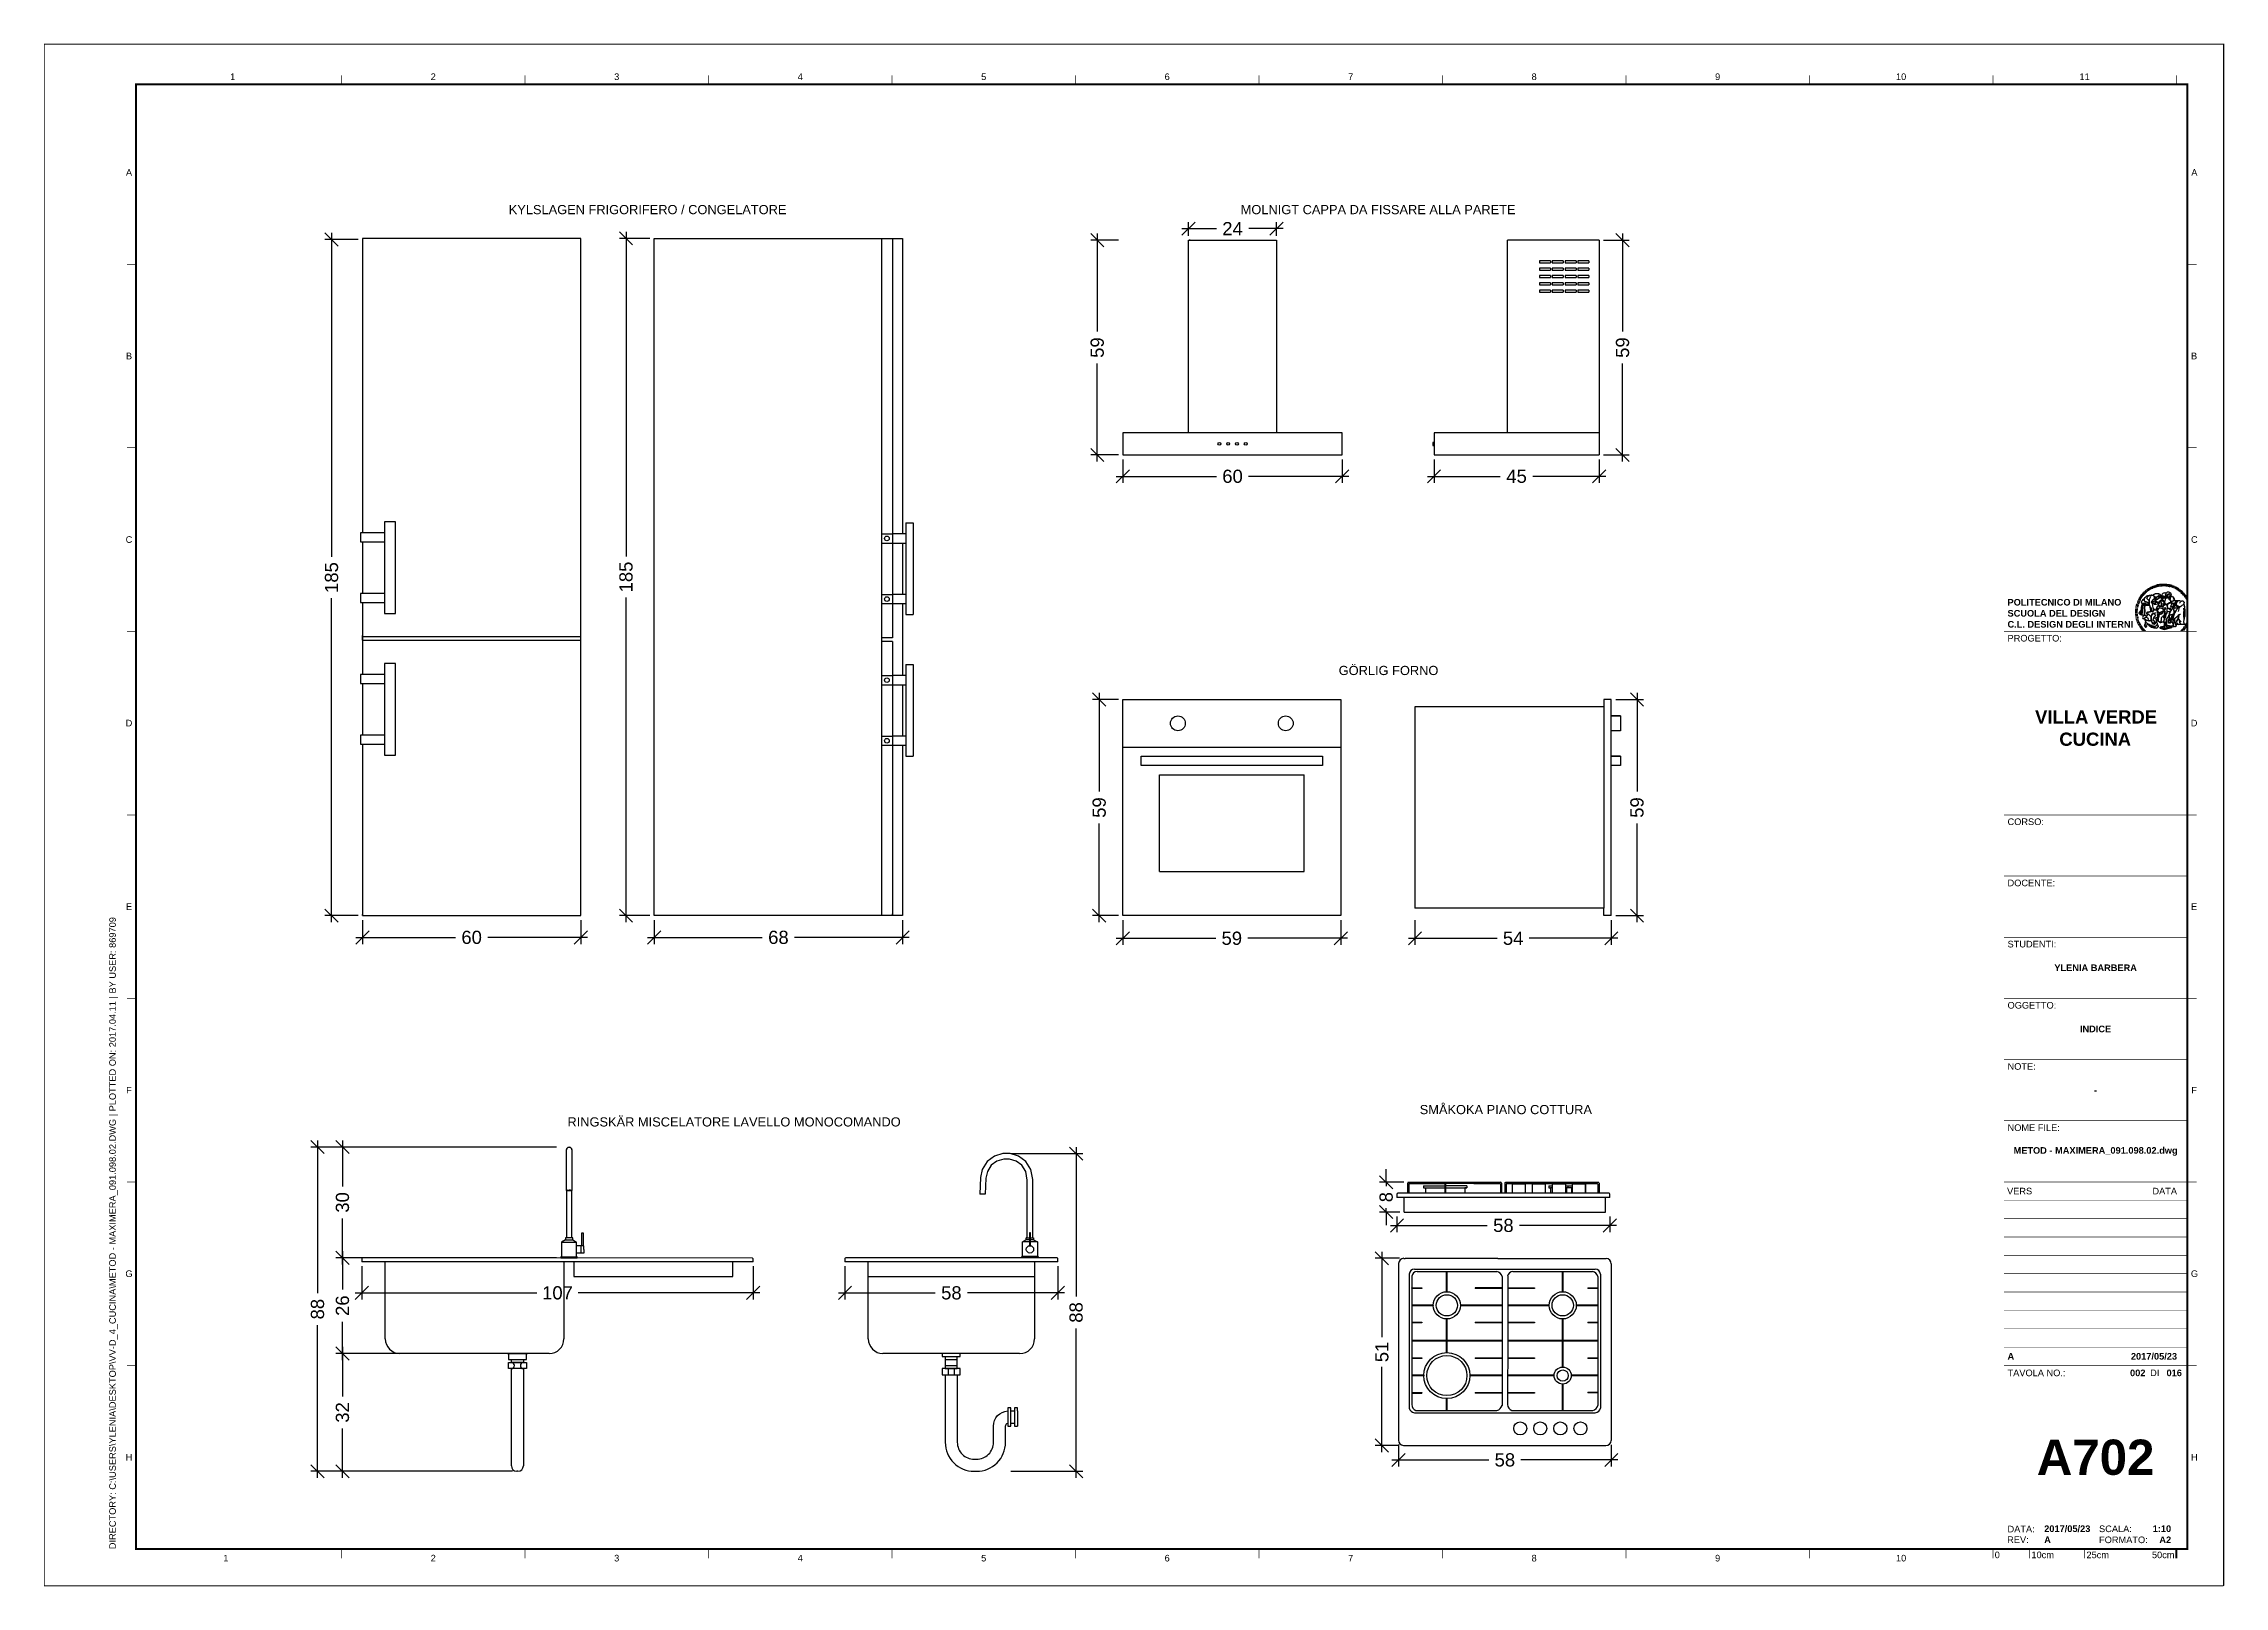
# Paper-space layout 'A702' of a CAD drawing. Header units: millimetres. Extents: x -1 to 593, y -1 to 419.
# The model-space entities are those that its viewports show. They can reach past a viewport. Long polylines and large blocks are cut down to what shows.
import ezdxf
from ezdxf.enums import TextEntityAlignment as Align

# ---------------------------------------------------------------- set-up
doc = ezdxf.new("R2010")
doc.units = ezdxf.units.MM
doc.set_wipeout_variables(frame=1)
for name, color, linetype in [('A-ANNO-DIMS', 3, 'Continuous'), ('A-FURN', 1, 'Continuous'), ('G-ANNO-LOGO', 3, 'Continuous'), ('G-ANNO-TEXT', 3, 'Continuous'), ('G-ANNO-TTLB', 3, 'Continuous'), ('QUOTE', 3, 'Continuous'), ('VITI E CERNIERE', 8, 'Continuous')]:
    doc.layers.add(name, color=color, linetype=linetype)
doc.layers.add('A-DETL-MCUT', color=255, linetype='Continuous', lineweight=25)
doc.layers.add('G-ANNO-NPLT', color=210, linetype='Continuous', plot=False)
doc.layers.get('A-DETL-MCUT').off()
doc.styles.add('Annotativa', font='arial.ttf')
doc.styles.add('ARIAL', font='arial.ttf')
doc.styles.add('ARIAL-BOLD', font='')
doc.styles.add('E-ARIAL', font='arial.ttf')
doc.styles.get('ARIAL-BOLD').set_extended_font_data('Arial', bold=True)
doc.dimstyles.new('TICK_36', dxfattribs={"dimtxt": 3.6, "dimasz": 3.6, "dimexe": 1.8, "dimexo": 1.2, "dimgap": 1.8, "dimtad": 0, "dimdec": 0, "dimzin": 0, "dimdsep": 46, "dimtxsty": 'ARIAL', "dimblk": 'OBLIQUE', "dimcen": 1.8, "dimdle": 1.8, "dimclrd": 256, "dimclrt": 256, "dimadec": 0, "dimazin": 0, "dimtfac": 1, "dimtdec": 0, "dimtmove": 1, "dimatfit": 3, "dimldrblk": 'OPEN90', "dimfxl": 1, "dimtfill": 1, "dimtolj": 1, "dimtzin": 0, "dimarcsym": 0})

psp = doc.layouts.new('A702')

# ---------------------------------------------------------------- texts
at = {"layer": 'A-ANNO-DIMS', "char_height": 2.5, "attachment_point": 1, "style": 'Annotativa'}
for s, insert in [('KYLSLAGEN FRIGORIFERO / CONGELATORE', (125.95, 375.46)), ('MOLNIGT CAPPA DA FISSARE ALLA PARETE', (325.41, 375.46)), ('GÖRLIG FORNO', (352.12, 249.91)), ('SMÅKOKA PIANO COTTURA', (374.19, 130.29)), ('RINGSKÄR MISCELATORE LAVELLO MONOCOMANDO', (141.95, 126.93))]:
    psp.add_mtext_dynamic_manual_height_columns(s, width=151.38, gutter_width=12.5, heights=[0], dxfattribs=dict(at, insert=insert))

msp = doc.modelspace()

# ---------------------------------------------------------------- blocks, each defined once
blk = doc.blocks.new('logoPolimi')
for p, q in [((-1.49, 1.84), (-1.36, 1.68)), ((-1.41, 1.91), (-1.28, 1.74)), ((-1.32, 1.97), (-1.2, 1.8)), ((-1.22, 2.03), (-1.11, 1.85)), ((-1.13, 2.09), (-1.03, 1.9)), ((-1.03, 2.14), (-0.94, 1.95)), ((-0.93, 2.18), (-0.84, 1.99)), ((-0.83, 2.22), (-0.75, 2.03)), ((-0.72, 2.26), (-0.66, 2.06)), ((-0.61, 2.29), (-0.56, 2.09)), ((-0.51, 2.32), (-0.46, 2.11)), ((-0.4, 2.34), (-0.36, 2.13)), ((-0.29, 2.35), (-0.26, 2.14)), ((-0.18, 2.36), (-0.16, 2.15)), ((-0.07, 2.37), (-0.06, 2.16)), ((0.04, 2.37), (0.04, 2.16)), ((0.15, 2.36), (0.14, 2.16)), ((0.26, 2.36), (0.24, 2.15)), ((0.37, 2.34), (0.34, 2.13)), ((0.48, 2.32), (0.44, 2.12)), ((0.59, 2.3), (0.54, 2.09)), ((0.69, 2.27), (0.63, 2.07)), ((0.8, 2.23), (0.73, 2.03)), ((0.9, 2.19), (0.82, 2)), ((1, 2.15), (0.91, 1.96)), ((1.1, 2.1), (1, 1.91)), ((1.2, 2.04), (1.09, 1.86)), ((1.29, 1.99), (1.18, 1.81)), ((1.38, 1.92), (1.26, 1.75)), ((1.47, 1.86), (1.34, 1.69)), ((-2.37, 0.12), (-2.16, 0.11)), ((-2.37, 0.01), (-2.16, 0.01)), ((-2.36, 0.23), (-2.15, 0.21)), ((-2.35, 0.34), (-2.14, 0.31)), ((-2.33, 0.45), (-2.12, 0.41)), ((-2.3, 0.55), (-2.1, 0.51)), ((-2.28, 0.66), (-2.07, 0.6)), ((-2.24, 0.77), (-2.04, 0.7)), ((-2.2, 0.87), (-2.01, 0.79)), ((-2.16, 0.97), (-1.97, 0.89)), ((-2.11, 1.07), (-1.93, 0.98)), ((-2.06, 1.17), (-1.88, 1.07)), ((-2.01, 1.26), (-1.83, 1.15)), ((-1.94, 1.36), (-1.77, 1.24)), ((-1.88, 1.45), (-1.71, 1.32)), ((-1.84, 0.03), (-1.82, 0.35)), ((-1.81, 1.53), (-1.65, 1.4)), ((-1.74, 1.61), (-1.58, 1.47)), ((-1.73, 0.59), (-1.73, 0.59)), ((-1.73, 0.59), (-1.73, 0.59)), ((-1.66, 1.69), (-1.51, 1.54)), ((-1.65, 0.57), (-1.65, 0.57)), ((-1.59, 1.12), (-1.59, 1.12)), ((-1.58, 1.77), (-1.44, 1.61)), ((-1.51, 0.55), (-1.51, 0.55)), ((-1.51, 0.55), (-1.51, 0.55)), ((-1.31, 0.79), (-1.21, 0.75)), ((-1.21, 0.75), (-1.31, 0.79)), ((-1.21, 0.75), (-1.31, 0.79)), ((-1.21, 0.75), (-1.21, 0.75)), ((-1.21, 0.75), (-1.21, 0.75)), ((-1.19, 0.76), (-1.19, 0.76)), ((-1.19, 0.76), (-1.19, 0.76)), ((-1.17, 0.99), (-1.18, 0.99)), ((-1.18, 0.99), (-1.17, 0.99)), ((-1.16, 0.57), (-1.16, 0.57)), ((-1.16, 0.57), (-1.16, 0.57)), ((-1.1, 0.01), (-0.99, 0.06)), ((-0.99, 0.06), (-1.1, 0.01)), ((-0.99, 0.06), (-1.1, 0.01)), ((-0.99, 0.06), (-0.99, 0.06)), ((-0.99, 0.06), (-0.99, 0.06)), ((-0.97, 0.79), (-0.98, 0.79)), ((-0.89, 0.84), (-0.97, 0.79)), ((-0.97, 0.79), (-0.89, 0.84)), ((-0.96, 1.41), (-0.96, 1.41)), ((-0.96, 1.41), (-0.96, 1.41)), ((-0.89, 0.84), (-0.82, 0.87)), ((-0.82, 0.87), (-0.89, 0.84)), ((-0.89, 0.84), (-0.82, 0.87)), ((-0.88, 0.83), (-0.89, 0.84)), ((-0.85, 1.39), (-0.85, 1.39)), ((-0.85, 1.39), (-0.85, 1.39)), ((-0.84, 0.14), (-0.84, 0.14)), ((-0.77, 1.08), (-0.78, 1.08)), ((-0.78, 1.08), (-0.77, 1.08)), ((-0.61, 1.12), (-0.77, 1.08)), ((-0.77, 1.08), (-0.61, 1.12)), ((-0.77, 1.08), (-0.61, 1.12)), ((-0.75, 1.3), (-0.76, 1.29)), ((-0.76, 1.29), (-0.75, 1.3)), ((-0.65, 0.99), (-0.7, 0.96)), ((-0.69, 0.18), (-0.68, 0.18)), ((-0.66, 0.93), (-0.66, 0.93)), ((-0.66, 0.93), (-0.64, 0.93)), ((-0.66, 0.93), (-0.66, 0.93)), ((-0.66, 0.93), (-0.66, 0.93)), ((-0.63, 1.01), (-0.63, 1.01)), ((-0.63, 1.01), (-0.62, 1.01)), ((-0.63, 0.66), (-0.63, 0.66)), ((-0.6, 1.12), (-0.61, 1.12)), ((-0.61, 1.12), (-0.6, 1.12)), ((-0.61, 1.12), (-0.6, 1.12)), ((-0.61, 0.86), (-0.57, 0.85)), ((-0.57, 0.85), (-0.61, 0.86)), ((-0.61, 0.86), (-0.57, 0.85)), ((-0.53, 1.08), (-0.6, 1.12)), ((-0.6, 1.12), (-0.6, 1.11)), ((-0.6, 1.12), (-0.53, 1.08)), ((-0.57, 0.8), (-0.59, 0.8)), ((-0.57, 0.85), (-0.53, 0.84)), ((-0.57, 0.85), (-0.57, 0.85)), ((-0.57, 0.85), (-0.57, 0.85)), ((-0.57, 0.85), (-0.53, 0.84)), ((-0.56, 0.29), (-0.49, 0.48)), ((-0.56, 0.14), (-0.56, 0.29)), ((-0.5, 0.11), (-0.56, 0.14)), ((-0.53, 0.84), (-0.51, 0.84)), ((-0.53, 0.84), (-0.51, 0.84)), ((-0.53, 0.84), (-0.53, 0.84)), ((-0.51, 0.11), (-0.51, 0.11)), ((-0.51, 0.11), (-0.51, 0.11)), ((-0.34, 0.33), (-0.5, 0.11)), ((-0.49, 0.48), (-0.41, 0.55)), ((-0.42, 0.8), (-0.47, 0.79)), ((-0.42, 0.8), (-0.47, 0.79)), ((-0.47, 0.79), (-0.45, 0.76)), ((-0.47, 0.79), (-0.45, 0.76)), ((-0.45, 1.14), (-0.42, 1.11)), ((-0.42, 1.26), (-0.36, 1.22)), ((-0.41, 0.55), (-0.34, 0.49)), ((-0.4, 1.37), (-0.38, 1.38)), ((-0.39, 1.37), (-0.4, 1.37)), ((-0.35, 1.33), (-0.4, 1.37)), ((-0.39, 1.24), (-0.4, 1.23)), ((-0.38, 1.14), (-0.38, 1.14)), ((-0.34, 0.49), (-0.09, 0.48)), ((-0.16, 0.32), (-0.34, 0.33)), ((-0.14, 0.32), (-0.31, 0.34)), ((-0.28, 1.3), (-0.29, 1.3)), ((-0.28, 1.3), (-0.28, 1.3)), ((-0.16, 1.24), (-0.16, 1.25)), ((-0.16, 1.25), (-0.16, 1.25)), ((-0.16, 0.49), (-0.14, 0.64)), ((-0.06, 0.27), (-0.16, 0.32)), ((-0.1, 0.88), (-0.09, 0.87)), ((-0.08, 1.37), (-0.08, 1.38)), ((-0.08, 1.23), (-0.05, 1.21)), ((-0.05, 1.21), (-0.08, 1.23)), ((-0.08, 1.23), (-0.05, 1.21)), ((-0.03, 0.26), (-0.06, 0.27)), ((-0.05, 1.21), (-0.04, 1.21)), ((-0.04, 1.21), (-0.05, 1.21)), ((-0.04, 1.21), (-0.04, 1.21)), ((-0.04, 1.21), (-0.04, 1.21)), ((-0.04, 0.48), (-0.03, 0.26)), ((0.03, 1.15), (0.03, 1.15)), ((0.03, 0.66), (0.03, 0.67)), ((0.07, 0.58), (0.07, 0.57)), ((0.1, 1.18), (0.1, 1.18)), ((0.1, 0.84), (0.1, 0.84)), ((0.13, 1.32), (0.17, 1.19)), ((0.14, 0.71), (0.34, 0.65)), ((0.31, 0.56), (0.17, 0.63)), ((0.27, 1.61), (0.27, 1.61)), ((0.27, 1.61), (0.27, 1.61)), ((0.27, 1.61), (0.27, 1.61)), ((0.29, 1.29), (0.29, 1.29)), ((0.29, 1.29), (0.29, 1.29)), ((0.29, 1.29), (0.29, 1.29)), ((0.29, 1.29), (0.29, 1.29)), ((0.33, 0.49), (0.34, 0.49)), ((0.33, 0.03), (0.35, 0.03)), ((0.33, 0.03), (0.35, 0.03)), ((0.34, 0.65), (0.34, 0.64)), ((0.35, 0.03), (0.57, 0.06)), ((0.35, 0.03), (0.57, 0.06)), ((0.35, 0.03), (0.35, 0.03)), ((0.35, 0.03), (0.35, 0.03)), ((0.38, 1.36), (0.37, 1.35)), ((0.38, 0.34), (0.37, 0.34)), ((0.38, 0.34), (0.38, 0.34)), ((0.43, 0.67), (0.39, 0.64)), ((0.49, 1.05), (0.51, 1.13)), ((0.51, 1.13), (0.49, 1.05)), ((0.49, 1.05), (0.51, 1.13)), ((0.51, 1.31), (0.5, 1.29)), ((0.51, 1.13), (0.52, 1.23)), ((0.52, 1.23), (0.51, 1.23)), ((0.51, 1.23), (0.52, 1.23)), ((0.52, 1.23), (0.51, 1.13)), ((0.51, 1.13), (0.52, 1.23)), ((0.52, 1.24), (0.6, 1.37)), ((0.52, 1.23), (0.6, 1.36)), ((0.6, 1.36), (0.52, 1.23)), ((0.52, 1.23), (0.52, 1.23)), ((0.52, 1.23), (0.52, 1.24)), ((0.52, 1.23), (0.52, 1.23)), ((0.55, 1.07), (0.53, 1.06)), ((0.53, 1.04), (0.53, 1.06)), ((0.53, 1.05), (0.53, 1.04)), ((0.54, 0.3), (0.63, 0.32)), ((0.54, -0.08), (0.61, 0.06)), ((0.61, 0.06), (0.54, -0.08)), ((0.54, -0.08), (0.61, 0.06)), ((0.56, 0.19), (0.59, 0.21)), ((0.57, 1.07), (0.57, 1.07)), ((0.57, 1.07), (0.57, 1.07)), ((0.57, 1.07), (0.57, 1.07)), ((0.57, 1.07), (0.57, 1.07)), ((0.57, 1.07), (0.57, 1.07)), ((0.57, 1.07), (0.57, 1.07)), ((0.57, 1.07), (0.57, 1.07)), ((0.58, 0.3), (0.59, 0.29)), ((0.59, 0.78), (0.59, 0.79)), ((0.59, 0.79), (0.59, 0.79)), ((0.59, 0.79), (0.59, 0.79)), ((0.59, 0.79), (0.59, 0.78)), ((0.61, 0.06), (0.6, 0.07)), ((0.6, 0.07), (0.61, 0.06)), ((0.61, 0.06), (0.61, 0.07)), ((0.62, 0.21), (0.65, 0.22)), ((0.64, 1.37), (0.65, 1.37)), ((0.69, 0.86), (0.68, 0.86)), ((0.68, 0.86), (0.69, 0.86)), ((0.68, 0.76), (0.68, 0.76)), ((0.76, 0.26), (0.76, 0.26)), ((0.82, 0.35), (0.84, 0.36)), ((0.82, 0.35), (0.82, 0.35)), ((0.84, 0.36), (0.84, 0.37)), ((0.85, 0.34), (1.05, 0.35)), ((0.93, 1.05), (0.93, 1.05)), ((0.93, 1.05), (0.93, 1.05)), ((0.93, 1.05), (0.93, 1.04)), ((0.93, 1.05), (0.93, 1.05)), ((0.97, 0.66), (0.96, 0.66)), ((1.01, 0.97), (0.98, 0.96)), ((1.17, 0.96), (1.17, 0.95)), ((1.17, 0.95), (1.17, 0.95)), ((1.34, 0.37), (1.26, 0.04)), ((1.27, 0.37), (1.27, 0.38)), ((1.28, 0.95), (1.28, 0.95)), ((1.37, 0.73), (1.46, 0.81)), ((1.41, 0.4), (1.41, 0.41)), ((1.56, 1.79), (1.42, 1.63)), ((1.64, 1.71), (1.49, 1.56)), ((1.49, 0.9), (1.57, 0.92)), ((1.72, 1.63), (1.56, 1.49)), ((1.67, 0.6), (1.57, 0.53)), ((1.79, 1.55), (1.63, 1.41)), ((1.86, 1.47), (1.7, 1.34)), ((1.93, 1.38), (1.76, 1.26)), ((1.99, 1.29), (1.81, 1.17)), ((2.05, 1.19), (1.87, 1.09)), ((2.1, 1.1), (1.92, 1)), ((2.15, 1), (1.96, 0.91)), ((2.19, 0.9), (2, 0.82)), ((2.23, 0.79), (2.04, 0.72)), ((2.27, 0.69), (2.07, 0.63)), ((2.3, 0.58), (2.09, 0.53)), ((2.32, 0.47), (2.12, 0.43)), ((2.34, 0.37), (2.13, 0.33)), ((2.36, 0.26), (2.15, 0.23)), ((2.37, 0.15), (2.16, 0.13)), ((2.37, 0.04), (2.16, 0.03)), ((-2.37, -0.1), (-2.16, -0.09)), ((-2.36, -0.21), (-2.15, -0.19)), ((-2.35, -0.32), (-2.14, -0.29)), ((-2.33, -0.43), (-2.12, -0.39)), ((-2.31, -0.54), (-2.1, -0.49)), ((-2.28, -0.65), (-2.08, -0.59)), ((-2.25, -0.75), (-2.05, -0.69)), ((-2.21, -0.86), (-2.02, -0.78)), ((-2.17, -0.96), (-1.98, -0.87)), ((-2.12, -1.06), (-1.93, -0.96)), ((-2.07, -1.16), (-1.89, -1.05)), ((-2.04, -0.15), (-1.97, -0.2)), ((-2.01, -1.25), (-1.84, -1.14)), ((-1.95, -1.34), (-1.78, -1.22)), ((-1.89, -1.43), (-1.72, -1.31)), ((-1.82, -1.52), (-1.66, -1.38)), ((-1.75, -1.6), (-1.59, -1.46)), ((-1.67, -1.68), (-1.52, -1.53)), ((-1.58, -0.12), (-1.6, -0.18)), ((-1.6, -0.18), (-1.58, -0.28)), ((-1.57, -0.54), (-1.59, -0.54)), ((-1.59, -0.54), (-1.59, -0.54)), ((-1.59, -1.76), (-1.45, -1.6)), ((-1.56, -0.32), (-1.56, -0.31)), ((-1.56, -0.31), (-1.56, -0.31)), ((-1.53, -0.65), (-1.53, -0.65)), ((-1.53, -0.65), (-1.53, -0.65)), ((-1.51, -1.83), (-1.37, -1.67)), ((-1.48, -0.86), (-1.48, -0.85)), ((-1.42, -0.37), (-1.42, -0.37)), ((-1.42, -1.9), (-1.29, -1.73)), ((-1.38, -0.46), (-1.38, -0.46)), ((-1.33, -1.96), (-1.21, -1.79)), ((-1.31, -0.24), (-1.31, -0.23)), ((-1.31, -0.23), (-1.31, -0.24)), ((-1.23, -0.19), (-1.23, -0.19)), ((-1.23, -0.19), (-1.23, -0.19)), ((-1.23, -0.19), (-1.23, -0.19)), ((-1.23, -0.19), (-1.23, -0.19)), ((-1.01, -0.39), (-1.02, -0.39)), ((-1.02, -0.39), (-1.01, -0.39)), ((-1.02, -0.7), (-1.02, -0.7)), ((-1.02, -0.7), (-1.02, -0.7)), ((-1.02, -0.7), (-1.02, -0.7)), ((-0.79, -0.51), (-0.83, -0.58)), ((-0.83, -0.58), (-0.79, -0.51)), ((-0.83, -0.58), (-0.79, -0.51)), ((-0.78, -1.05), (-0.83, -0.94)), ((-0.83, -0.94), (-0.78, -1.05)), ((-0.83, -0.94), (-0.83, -0.94)), ((-0.83, -0.94), (-0.78, -1.05)), ((-0.82, -1.23), (-0.82, -1.23)), ((-0.82, -1.23), (-0.77, -1.23)), ((-0.77, -1.23), (-0.82, -1.23)), ((-0.82, -1.23), (-0.82, -1.23)), ((-0.77, -1.23), (-0.82, -1.23)), ((-0.75, -0.96), (-0.8, -0.89)), ((-0.8, -0.89), (-0.79, -0.92)), ((-0.79, -0.92), (-0.8, -0.89)), ((-0.8, -0.89), (-0.75, -0.96)), ((-0.79, -0.92), (-0.8, -0.89)), ((-0.8, -0.89), (-0.8, -0.89)), ((-0.8, -0.89), (-0.75, -0.96)), ((-0.79, -0.92), (-0.78, -0.95)), ((-0.78, -0.95), (-0.79, -0.92)), ((-0.78, -0.95), (-0.79, -0.92)), ((-0.77, -0.49), (-0.78, -0.48)), ((-0.78, -0.48), (-0.77, -0.49)), ((-0.78, -0.95), (-0.76, -1)), ((-0.76, -1), (-0.78, -0.95)), ((-0.76, -1), (-0.78, -0.95)), ((-0.71, -0.89), (-0.75, -0.87)), ((-0.75, -0.87), (-0.71, -0.89)), ((-0.75, -0.87), (-0.71, -0.89)), ((-0.72, -1.01), (-0.75, -0.96)), ((-0.75, -0.96), (-0.72, -1.01)), ((-0.75, -0.96), (-0.72, -1.01)), ((-0.64, -0.93), (-0.71, -0.89)), ((-0.71, -0.89), (-0.64, -0.93)), ((-0.71, -0.89), (-0.64, -0.93)), ((-0.66, -0.53), (-0.66, -0.53)), ((-0.66, -0.53), (-0.66, -0.53)), ((-0.66, -0.53), (-0.66, -0.53)), ((-0.39, -0.81), (-0.51, -0.69)), ((-0.51, -1.04), (-0.5, -1.04)), ((-0.48, -0.42), (-0.48, -0.42)), ((-0.48, -0.42), (-0.48, -0.42)), ((-0.48, -0.42), (-0.48, -0.42)), ((-0.41, -0.51), (-0.41, -0.51)), ((-0.38, -0.05), (-0.39, -0.12)), ((-0.39, -0.12), (-0.37, -0.1)), ((-0.35, -0.14), (-0.37, -0.08)), ((-0.37, -0.09), (-0.37, -0.09)), ((-0.33, -0.12), (-0.35, -0.14)), ((-0.32, -0.14), (-0.35, -0.14)), ((-0.35, -0.18), (-0.34, -0.22)), ((-0.34, -0.08), (-0.29, -0.16)), ((-0.34, -0.22), (-0.34, -0.22)), ((-0.27, -0.17), (-0.32, -0.14)), ((-0.25, -0.91), (-0.26, -0.9)), ((-0.26, -1.29), (0.1, -1.2)), ((0.1, -1.2), (-0.26, -1.29)), ((0.08, -1.4), (-0.26, -1.29)), ((-0.26, -1.29), (0.08, -1.4)), ((-0.26, -1.38), (-0.26, -1.29)), ((-0.26, -1.29), (-0.26, -1.29)), ((-0.26, -1.29), (-0.26, -1.38)), ((-0.26, -1.29), (0.08, -1.4)), ((-0.26, -1.29), (-0.26, -1.29)), ((0.08, -1.49), (-0.26, -1.38)), ((-0.26, -1.38), (0.09, -1.49)), ((-0.14, -0.15), (-0.16, -0.13)), ((-0.11, -0.04), (-0.12, -0.05)), ((-0.04, -0.41), (-0.01, -0.44)), ((-0.01, -0.44), (-0.04, -0.41)), ((-0.04, -0.41), (-0.01, -0.44)), ((0.07, -0.84), (0.07, -0.84)), ((0.07, -0.84), (0.07, -0.84)), ((0.1, -1.2), (0.08, -1.32)), ((0.08, -1.32), (0.13, -1.2)), ((0.08, -1.4), (0.72, -1.22)), ((0.72, -1.22), (0.08, -1.4)), ((0.08, -1.4), (0.72, -1.22)), ((0.72, -1.31), (0.08, -1.49)), ((0.08, -1.44), (0.08, -1.4)), ((0.08, -1.4), (0.08, -1.44)), ((0.08, -1.4), (0.08, -1.49)), ((0.08, -1.49), (0.08, -1.44)), ((0.08, -1.44), (0.08, -1.44)), ((0.08, -1.44), (0.08, -1.45)), ((0.08, -1.45), (0.08, -1.46)), ((0.08, -1.46), (0.08, -1.49)), ((0.1, -1.01), (0.09, -0.86)), ((0.1, -1.01), (0.09, -0.86)), ((0.09, -1.49), (0.72, -1.31)), ((0.1, -1.2), (0.12, -1.04)), ((0.12, -1.04), (0.1, -1.2)), ((0.13, -1.2), (0.1, -1.2)), ((0.1, -1.2), (0.13, -1.2)), ((0.13, -1.2), (0.1, -1.2)), ((0.1, -1.2), (0.1, -1.2)), ((0.11, -0.44), (0.11, -0.44)), ((0.11, -0.44), (0.11, -0.44)), ((0.12, -0.21), (0.12, -0.21)), ((0.12, -0.21), (0.12, -0.21)), ((0.12, -0.21), (0.12, -0.21)), ((0.12, -0.21), (0.12, -0.21)), ((0.12, -0.21), (0.12, -0.21)), ((0.12, -0.21), (0.12, -0.21)), ((0.12, -0.21), (0.12, -0.21)), ((0.12, -0.21), (0.12, -0.21)), ((0.12, -0.21), (0.12, -0.21)), ((0.12, -0.21), (0.12, -0.21)), ((0.12, -0.21), (0.12, -0.21)), ((0.12, -0.21), (0.12, -0.21)), ((0.12, -0.21), (0.12, -0.21)), ((0.12, -0.56), (0.14, -0.53)), ((0.14, -0.53), (0.12, -0.56)), ((0.12, -0.56), (0.14, -0.53)), ((0.12, -1.04), (0.12, -1.04)), ((0.12, -1.04), (0.12, -1.04)), ((0.12, -1.04), (0.12, -1.04)), ((0.21, -0.99), (0.13, -1.2)), ((0.13, -1.2), (0.21, -0.99)), ((0.36, -1.14), (0.13, -1.2)), ((0.13, -1.2), (0.26, -1.17)), ((0.14, -0.53), (0.16, -0.49)), ((0.16, -0.49), (0.14, -0.53)), ((0.14, -0.53), (0.16, -0.49)), ((0.16, -0.49), (0.16, -0.49)), ((0.16, -0.49), (0.16, -0.49)), ((0.28, -1.19), (0.21, -0.99)), ((0.21, -0.99), (0.31, -1.27)), ((0.24, -0.17), (0.24, -0.16)), ((0.24, -0.16), (0.24, -0.17)), ((0.25, -0.84), (0.25, -0.88)), ((0.25, -0.88), (0.25, -0.84)), ((0.25, -0.88), (0.25, -0.84)), ((0.25, -0.88), (0.29, -1.17)), ((0.26, -0.88), (0.25, -0.88)), ((0.31, -1.27), (0.25, -0.88)), ((0.26, -1.17), (0.28, -1.16)), ((0.28, -1.16), (0.36, -1.14)), ((0.29, -1.17), (0.28, -1.19)), ((0.36, -1.14), (0.72, -1.22)), ((0.72, -1.22), (0.36, -1.14)), ((0.49, -0.31), (0.49, -0.31)), ((0.49, -0.31), (0.49, -0.31)), ((0.5, -0.27), (0.5, -0.27)), ((0.51, -0.27), (0.51, -0.27)), ((0.72, -0.81), (0.75, -0.89)), ((0.72, -1.22), (0.72, -1.31)), ((0.72, -1.31), (0.72, -1.22)), ((0.74, -0.23), (0.74, -0.23)), ((0.74, -0.23), (0.75, -0.24)), ((0.75, -0.23), (0.75, -0.23)), ((0.86, -0.25), (0.82, -0.34)), ((0.87, -0.22), (0.86, -0.23)), ((0.87, -0.22), (0.86, -0.25)), ((0.96, -0.58), (0.96, -0.57)), ((1.05, -1.05), (1.04, -1.05)), ((1.28, -2), (1.17, -1.82)), ((1.37, -1.93), (1.25, -1.76)), ((1.31, -0.27), (1.3, -0.26)), ((1.3, -0.26), (1.3, -0.26)), ((1.3, -0.26), (1.3, -0.26)), ((1.3, -0.26), (1.31, -0.27)), ((1.3, -0.26), (1.3, -0.26)), ((1.46, -1.87), (1.33, -1.7)), ((1.54, -1.8), (1.41, -1.64)), ((1.63, -1.72), (1.48, -1.57)), ((1.71, -1.65), (1.55, -1.5)), ((1.78, -1.57), (1.62, -1.43)), ((1.85, -1.48), (1.69, -1.35)), ((1.92, -1.39), (1.75, -1.27)), ((1.98, -1.3), (1.81, -1.19)), ((2.04, -1.21), (1.86, -1.1)), ((2.09, -1.11), (1.91, -1.01)), ((2.14, -1.01), (1.95, -0.92)), ((2.19, -0.91), (1.99, -0.83)), ((2.23, -0.81), (2.03, -0.74)), ((2.26, -0.7), (2.06, -0.64)), ((2.29, -0.6), (2.09, -0.55)), ((2.32, -0.49), (2.11, -0.45)), ((2.34, -0.38), (2.13, -0.35)), ((2.35, -0.27), (2.15, -0.25)), ((2.37, -0.08), (2.16, -0.07)), ((2.36, -0.16), (2.16, -0.15)), ((-1.24, -2.02), (-1.13, -1.84)), ((-1.14, -2.08), (-1.04, -1.89)), ((-1.04, -2.13), (-0.95, -1.94)), ((-0.94, -2.18), (-0.86, -1.98)), ((-0.84, -2.22), (-0.77, -2.02)), ((-0.74, -2.25), (-0.67, -2.05)), ((-0.63, -2.29), (-0.57, -2.08)), ((-0.52, -2.31), (-0.48, -2.11)), ((-0.42, -2.33), (-0.38, -2.13)), ((-0.31, -2.35), (-0.28, -2.14)), ((-0.2, -2.36), (-0.18, -2.15)), ((-0.09, -2.37), (-0.08, -2.16)), ((0.03, -2.37), (0.02, -2.16)), ((0.14, -2.37), (0.12, -2.16)), ((0.25, -2.36), (0.22, -2.15)), ((0.35, -2.34), (0.32, -2.14)), ((0.46, -2.32), (0.42, -2.12)), ((0.57, -2.3), (0.52, -2.1)), ((0.68, -2.27), (0.62, -2.07)), ((0.78, -2.24), (0.71, -2.04)), ((0.89, -2.2), (0.81, -2)), ((0.99, -2.15), (0.9, -1.96)), ((1.09, -2.11), (0.99, -1.92)), ((1.19, -2.05), (1.08, -1.87))]:
    blk.add_line(p, q)
for points in [[(-1.9, 0.12), (-1.94, 0.02), (-2.05, -0.09), (-2.05, -0.09)], [(-1.86, 0.38), (-1.86, 0.38), (-1.87, 0.19), (-1.9, 0.12)], [(-1.76, 0.6), (-1.76, 0.6), (-1.84, 0.57), (-1.86, 0.38)], [(-1.86, -0.04), (-1.84, 0.02), (-1.84, 0.03), (-1.84, 0.03)], [(-1.82, 0.78), (-1.83, 0.8), (-1.85, 0.86), (-1.83, 0.88)], [(-1.82, 0.78), (-1.83, 0.8), (-1.85, 0.86), (-1.83, 0.88)], [(-1.83, 0.88), (-1.81, 0.9), (-1.76, 0.96), (-1.76, 0.96)], [(-1.83, 0.88), (-1.81, 0.9), (-1.76, 0.96), (-1.76, 0.96)], [(-1.76, 0.6), (-1.83, 0.7), (-1.78, 0.74), (-1.78, 0.74)], [(-1.78, 0.74), (-1.79, 0.74), (-1.83, 0.7), (-1.76, 0.6)], [(-1.78, 0.74), (-1.8, 0.76), (-1.81, 0.78), (-1.82, 0.78)], [(-1.78, 0.74), (-1.8, 0.76), (-1.81, 0.78), (-1.82, 0.78)], [(-1.82, 0.35), (-1.81, 0.5), (-1.73, 0.59), (-1.73, 0.59)], [(-1.82, -0.19), (-1.73, -0.07), (-1.75, 0.14), (-1.75, 0.3)], [(-1.75, 0.33), (-1.75, 0.17), (-1.73, -0.05), (-1.8, -0.17)], [(-1.78, 0.74), (-1.75, 0.72), (-1.72, 0.69), (-1.68, 0.7)], [(-1.68, 0.7), (-1.72, 0.69), (-1.75, 0.72), (-1.78, 0.74)], [(-1.68, 0.7), (-1.72, 0.69), (-1.75, 0.72), (-1.78, 0.74)], [(-1.78, 0.74), (-1.78, 0.74), (-1.78, 0.74), (-1.78, 0.74)], [(-1.76, 0.96), (-1.68, 1.1), (-1.59, 1.12), (-1.59, 1.12)], [(-1.76, 0.96), (-1.68, 1.1), (-1.6, 1.12), (-1.6, 1.12)], [(-1.73, 0.59), (-1.74, 0.59), (-1.75, 0.6), (-1.76, 0.6)], [(-1.73, 0.59), (-1.74, 0.59), (-1.75, 0.6), (-1.76, 0.6)], [(-1.75, 0.3), (-1.76, 0.47), (-1.65, 0.57), (-1.65, 0.57)], [(-1.65, 0.57), (-1.65, 0.57), (-1.76, 0.5), (-1.75, 0.33)], [(-1.65, 0.57), (-1.68, 0.58), (-1.7, 0.58), (-1.73, 0.59)], [(-1.65, 0.57), (-1.68, 0.58), (-1.7, 0.58), (-1.73, 0.59)], [(-1.5, 0.71), (-1.53, 0.74), (-1.61, 0.71), (-1.68, 0.7)], [(-1.68, 0.7), (-1.61, 0.71), (-1.53, 0.73), (-1.5, 0.71)], [(-1.5, 0.71), (-1.53, 0.73), (-1.61, 0.71), (-1.68, 0.7)], [(-1.51, 0.55), (-1.56, 0.56), (-1.61, 0.56), (-1.65, 0.57)], [(-1.65, 0.57), (-1.61, 0.56), (-1.56, 0.56), (-1.51, 0.55)], [(-1.51, 0.55), (-1.56, 0.56), (-1.61, 0.56), (-1.65, 0.57)], [(-1.59, 1.12), (-1.6, 1.06), (-1.61, 0.99), (-1.61, 0.97)], [(-1.61, 0.97), (-1.61, 0.99), (-1.6, 1.06), (-1.59, 1.12)], [(-1.61, 0.97), (-1.61, 0.99), (-1.6, 1.06), (-1.59, 1.12)], [(-1.61, 0.97), (-1.61, 0.95), (-1.56, 0.88), (-1.54, 0.87)], [(-1.54, 0.87), (-1.56, 0.88), (-1.61, 0.95), (-1.61, 0.97)], [(-1.54, 0.87), (-1.56, 0.88), (-1.61, 0.96), (-1.61, 0.97)], [(-1.59, 1.12), (-1.59, 1.13), (-1.59, 1.15), (-1.58, 1.16)], [(-1.59, 1.12), (-1.59, 1.13), (-1.59, 1.15), (-1.58, 1.16)], [(-1.58, 1.16), (-1.57, 1.21), (-1.52, 1.23), (-1.49, 1.25)], [(-1.58, 1.16), (-1.57, 1.21), (-1.52, 1.23), (-1.49, 1.25)], [(-1.58, 0.36), (-1.58, 0.48), (-1.51, 0.55), (-1.51, 0.55)], [(-1.51, 0.55), (-1.51, 0.55), (-1.58, 0.48), (-1.58, 0.36)], [(-1.51, 0.55), (-1.51, 0.55), (-1.58, 0.48), (-1.58, 0.36)], [(-1.55, 0.04), (-1.55, 0.08), (-1.58, 0.25), (-1.58, 0.36)], [(-1.58, 0.36), (-1.58, 0.25), (-1.55, 0.08), (-1.55, 0.04)], [(-1.58, 0.36), (-1.58, 0.25), (-1.55, 0.08), (-1.55, 0.04)], [(-1.58, -0.12), (-1.57, -0.06), (-1.55, 0.02), (-1.55, 0.04)], [(-1.55, 0.04), (-1.55, 0.02), (-1.57, -0.06), (-1.58, -0.12)], [(-1.55, 0.04), (-1.55, 0.02), (-1.56, -0.04), (-1.57, -0.1)], [(-1.54, 0.87), (-1.52, 0.85), (-1.47, 0.83), (-1.44, 0.83)], [(-1.44, 0.83), (-1.47, 0.83), (-1.52, 0.85), (-1.54, 0.87)], [(-1.45, 0.83), (-1.47, 0.83), (-1.52, 0.85), (-1.54, 0.87)], [(-1.51, 0.55), (-1.33, 0.54), (-1.16, 0.57), (-1.16, 0.57)], [(-1.16, 0.57), (-1.16, 0.57), (-1.33, 0.54), (-1.51, 0.55)], [(-1.16, 0.57), (-1.16, 0.57), (-1.33, 0.54), (-1.51, 0.55)], [(-1.5, 0.71), (-1.46, 0.68), (-1.4, 0.62), (-1.33, 0.66)], [(-1.33, 0.66), (-1.4, 0.62), (-1.46, 0.68), (-1.5, 0.71)], [(-1.33, 0.66), (-1.4, 0.62), (-1.46, 0.68), (-1.5, 0.71)], [(-1.49, 1.25), (-1.46, 1.26), (-1.42, 1.33), (-1.39, 1.36)], [(-1.49, 1.25), (-1.46, 1.27), (-1.43, 1.34), (-1.39, 1.36)], [(-1.31, 0.79), (-1.33, 0.79), (-1.42, 0.83), (-1.45, 0.83)], [(-1.44, 0.83), (-1.42, 0.83), (-1.33, 0.79), (-1.31, 0.79)], [(-1.31, 0.79), (-1.33, 0.79), (-1.42, 0.83), (-1.44, 0.83)], [(-1.35, 1.1), (-1.4, 1.17), (-1.36, 1.23), (-1.29, 1.31)], [(-1.29, 1.31), (-1.36, 1.23), (-1.4, 1.17), (-1.35, 1.1)], [(-1.35, 1.1), (-1.4, 1.17), (-1.36, 1.23), (-1.29, 1.31)], [(-1.39, 1.36), (-1.35, 1.38), (-1.26, 1.4), (-1.19, 1.41)], [(-1.39, 1.36), (-1.35, 1.38), (-1.26, 1.4), (-1.19, 1.41)], [(-1.18, 0.99), (-1.24, 0.97), (-1.3, 1.03), (-1.35, 1.1)], [(-1.35, 1.1), (-1.3, 1.03), (-1.24, 0.97), (-1.18, 0.99)], [(-1.18, 1), (-1.24, 0.97), (-1.3, 1.03), (-1.35, 1.1)], [(-1.33, 0.66), (-1.28, 0.7), (-1.23, 0.73), (-1.21, 0.75)], [(-1.21, 0.75), (-1.23, 0.73), (-1.28, 0.7), (-1.33, 0.66)], [(-1.21, 0.75), (-1.23, 0.73), (-1.28, 0.7), (-1.33, 0.66)], [(-1.29, 1.31), (-1.22, 1.39), (-1.01, 1.41), (-0.96, 1.41)], [(-0.96, 1.41), (-1.01, 1.41), (-1.22, 1.39), (-1.29, 1.31)], [(-1.29, 1.31), (-1.22, 1.39), (-1.01, 1.41), (-0.96, 1.41)], [(-1.24, -0.02), (-1.21, -0.01), (-1.1, 0.01), (-1.1, 0.01)], [(-1.1, 0.01), (-1.1, 0.01), (-1.21, -0.01), (-1.24, -0.02)], [(-1.1, 0.01), (-1.1, 0.01), (-1.21, -0.01), (-1.24, -0.02)], [(-1.21, 0.75), (-1.2, 0.75), (-1.19, 0.76), (-1.19, 0.76)], [(-1.19, 0.76), (-1.19, 0.76), (-1.2, 0.75), (-1.21, 0.75)], [(-1.19, 0.76), (-1.19, 0.76), (-1.2, 0.76), (-1.21, 0.75)], [(-1.19, 1.41), (-1.11, 1.43), (-0.97, 1.41), (-0.97, 1.41)], [(-1.19, 1.41), (-1.12, 1.43), (-0.98, 1.41), (-0.98, 1.41)], [(-1.19, 0.76), (-1.19, 0.77), (-1.18, 0.78), (-1.18, 0.79)], [(-1.18, 0.79), (-1.18, 0.78), (-1.19, 0.77), (-1.19, 0.76)], [(-1.19, 0.76), (-1.19, 0.77), (-1.19, 0.78), (-1.18, 0.79)], [(-1.18, 0.68), (-1.18, 0.68), (-1.19, 0.71), (-1.19, 0.76)], [(-1.19, 0.76), (-1.19, 0.71), (-1.18, 0.68), (-1.18, 0.68)], [(-1.18, 0.68), (-1.18, 0.68), (-1.19, 0.71), (-1.19, 0.76)], [(-1.18, 0.97), (-1.18, 0.97), (-1.18, 0.98), (-1.17, 0.99)], [(-1.17, 0.99), (-1.18, 0.98), (-1.18, 0.97), (-1.18, 0.97)], [(-1.18, 0.97), (-1.18, 0.97), (-1.18, 0.98), (-1.17, 0.99)], [(-1.18, 0.79), (-1.17, 0.86), (-1.18, 0.95), (-1.18, 0.97)], [(-1.18, 0.97), (-1.18, 0.95), (-1.17, 0.86), (-1.18, 0.79)], [(-1.18, 0.79), (-1.17, 0.86), (-1.18, 0.95), (-1.18, 0.97)], [(-1.16, 0.57), (-1.17, 0.6), (-1.18, 0.64), (-1.18, 0.68)], [(-1.18, 0.68), (-1.18, 0.64), (-1.17, 0.6), (-1.16, 0.57)], [(-1.16, 0.57), (-1.17, 0.6), (-1.18, 0.64), (-1.18, 0.68)], [(-1.17, 0.99), (-1.17, 1.03), (-1.16, 1.09), (-1.14, 1.13)], [(-1.09, 0.42), (-1.1, 0.44), (-1.14, 0.48), (-1.16, 0.57)], [(-1.16, 0.57), (-1.14, 0.48), (-1.1, 0.44), (-1.09, 0.42)], [(-1.09, 0.42), (-1.1, 0.44), (-1.14, 0.48), (-1.16, 0.57)], [(-1.14, 1.13), (-1.12, 1.18), (-1.05, 1.31), (-1.05, 1.31)], [(-1.12, 0.46), (-1.12, 0.46), (-1.13, 0.38), (-1.11, 0.26)], [(-1.11, 0.26), (-1.08, 0.14), (-1.05, 0.03), (-1.05, 0.03)], [(-1.02, 0.32), (-1.02, 0.32), (-1.08, 0.4), (-1.09, 0.42)], [(-1.09, 0.42), (-1.08, 0.4), (-1.02, 0.32), (-1.02, 0.32)], [(-1.02, 0.32), (-1.02, 0.32), (-1.08, 0.4), (-1.09, 0.42)], [(-0.98, 0.2), (-0.98, 0.21), (-1.02, 0.32), (-1.02, 0.32)], [(-1.02, 0.32), (-1.02, 0.32), (-0.98, 0.21), (-0.98, 0.2)], [(-0.98, 0.2), (-0.98, 0.21), (-1.02, 0.32), (-1.02, 0.32)], [(-1.01, 0.12), (-1, 0.16), (-0.98, 0.19), (-0.98, 0.2)], [(-0.98, 0.2), (-0.98, 0.19), (-1, 0.16), (-1.01, 0.12)], [(-1.01, 0.12), (-1, 0.16), (-0.98, 0.19), (-0.98, 0.2)], [(-0.99, 0.06), (-1, 0.07), (-1.01, 0.1), (-1.01, 0.12)], [(-1.01, 0.12), (-1.01, 0.1), (-1, 0.07), (-0.99, 0.06)], [(-0.99, 0.06), (-1, 0.07), (-1.01, 0.1), (-1.01, 0.12)], [(-0.99, 0.06), (-0.99, 0.06), (-0.99, 0.06), (-0.98, 0.05)], [(-0.98, 0.05), (-0.99, 0.06), (-0.99, 0.06), (-0.99, 0.06)], [(-0.99, 0.05), (-0.99, 0.06), (-0.99, 0.06), (-0.99, 0.06)], [(-0.95, 0.02), (-0.96, 0.03), (-0.97, 0.04), (-0.99, 0.05)], [(-0.98, 1.41), (-0.98, 1.41), (-0.97, 1.41), (-0.96, 1.41)], [(-0.98, 0.81), (-0.94, 0.85), (-0.92, 0.93), (-0.91, 0.97)], [(-0.91, 0.97), (-0.92, 0.93), (-0.94, 0.85), (-0.98, 0.81)], [(-0.91, 0.97), (-0.92, 0.93), (-0.94, 0.85), (-0.98, 0.81)], [(-0.98, 0.79), (-0.98, 0.81), (-0.98, 0.81), (-0.98, 0.81)], [(-0.98, 0.81), (-0.98, 0.81), (-0.98, 0.81), (-0.98, 0.79)], [(-0.98, 0.81), (-0.98, 0.81), (-0.98, 0.81), (-0.98, 0.79)], [(-0.98, 0.79), (-0.98, 0.79), (-0.98, 0.78), (-0.97, 0.77)], [(-0.98, 0.79), (-0.98, 0.79), (-0.98, 0.78), (-0.97, 0.77)], [(-0.98, 0.05), (-0.97, 0.04), (-0.96, 0.03), (-0.95, 0.02)], [(-0.95, 0.02), (-0.96, 0.03), (-0.97, 0.04), (-0.98, 0.05)], [(-0.97, 1.41), (-0.97, 1.41), (-0.97, 1.41), (-0.96, 1.41)], [(-0.97, 0.77), (-0.96, 0.74), (-0.91, 0.64), (-0.91, 0.57)], [(-0.97, 0.77), (-0.96, 0.74), (-0.91, 0.64), (-0.91, 0.57)], [(-0.96, 1.41), (-0.94, 1.41), (-0.9, 1.41), (-0.85, 1.39)], [(-0.96, 1.41), (-0.94, 1.41), (-0.9, 1.41), (-0.85, 1.39)], [(-0.95, 0.02), (-0.94, 0.01), (-0.92, 0.01), (-0.9, 0.01)], [(-0.9, 0.01), (-0.92, 0.01), (-0.94, 0.01), (-0.95, 0.02)], [(-0.91, 0.01), (-0.92, 0.01), (-0.94, 0.01), (-0.95, 0.02)], [(-0.91, 0.97), (-0.89, 1), (-0.87, 1.01), (-0.84, 1.02)], [(-0.84, 1.02), (-0.87, 1.01), (-0.89, 1), (-0.91, 0.97)], [(-0.84, 1.02), (-0.87, 1.01), (-0.89, 1.01), (-0.91, 0.97)], [(-0.91, 0.57), (-0.91, 0.5), (-0.9, 0.43), (-0.88, 0.37)], [(-0.91, 0.57), (-0.91, 0.5), (-0.9, 0.43), (-0.88, 0.37)], [(-0.87, 0.03), (-0.87, 0.03), (-0.89, 0.01), (-0.91, 0.01)], [(-0.9, 0.01), (-0.89, 0.01), (-0.87, 0.03), (-0.87, 0.03)], [(-0.87, 0.03), (-0.87, 0.03), (-0.89, 0.01), (-0.9, 0.01)], [(-0.88, 0.84), (-0.88, 0.84), (-0.89, 0.79), (-0.88, 0.77)], [(-0.88, 0.77), (-0.89, 0.79), (-0.88, 0.83), (-0.88, 0.83)], [(-0.74, 0.66), (-0.85, 0.67), (-0.88, 0.77), (-0.88, 0.77)], [(-0.88, 0.77), (-0.88, 0.77), (-0.85, 0.67), (-0.74, 0.66)], [(-0.88, 0.37), (-0.86, 0.32), (-0.83, 0.25), (-0.82, 0.25)], [(-0.88, 0.37), (-0.86, 0.32), (-0.83, 0.25), (-0.82, 0.25)], [(-0.87, 0.03), (-0.86, 0.03), (-0.86, 0.05), (-0.86, 0.06)], [(-0.86, 0.06), (-0.86, 0.05), (-0.86, 0.03), (-0.87, 0.03)], [(-0.86, 0.06), (-0.86, 0.05), (-0.86, 0.03), (-0.87, 0.03)], [(-0.85, 1.39), (-0.86, 1.42), (-0.8, 1.45), (-0.8, 1.46)], [(-0.85, 1.39), (-0.86, 1.42), (-0.83, 1.44), (-0.82, 1.45)], [(-0.86, 0.06), (-0.86, 0.07), (-0.86, 0.1), (-0.85, 0.11)], [(-0.85, 0.11), (-0.86, 0.1), (-0.86, 0.07), (-0.86, 0.06)], [(-0.85, 0.11), (-0.86, 0.1), (-0.86, 0.07), (-0.86, 0.06)], [(-0.81, 1.36), (-0.83, 1.37), (-0.84, 1.38), (-0.85, 1.39)], [(-0.85, 1.39), (-0.84, 1.38), (-0.83, 1.37), (-0.81, 1.36)], [(-0.85, 1.39), (-0.84, 1.38), (-0.83, 1.37), (-0.81, 1.36)], [(-0.85, 0.11), (-0.85, 0.12), (-0.84, 0.14), (-0.84, 0.14)], [(-0.84, 0.14), (-0.84, 0.14), (-0.85, 0.12), (-0.85, 0.11)], [(-0.84, 0.14), (-0.84, 0.14), (-0.85, 0.12), (-0.85, 0.11)], [(-0.84, 1.02), (-0.83, 1.03), (-0.81, 1.05), (-0.78, 1.08)], [(-0.78, 1.08), (-0.81, 1.05), (-0.83, 1.03), (-0.84, 1.02)], [(-0.78, 1.08), (-0.81, 1.05), (-0.83, 1.03), (-0.84, 1.02)], [(-0.84, 0.14), (-0.83, 0.15), (-0.81, 0.16), (-0.81, 0.16)], [(-0.81, 0.16), (-0.81, 0.16), (-0.83, 0.15), (-0.84, 0.14)], [(-0.81, 0.16), (-0.81, 0.16), (-0.84, 0.15), (-0.84, 0.14)], [(-0.84, 0.15), (-0.84, 0.15), (-0.84, 0.15), (-0.84, 0.14)], [(-0.84, 0.14), (-0.84, 0.14), (-0.84, 0.14), (-0.84, 0.14)], [(-0.84, 0.14), (-0.84, 0.14), (-0.84, 0.14), (-0.84, 0.14)], [(-0.84, 0.14), (-0.84, 0.14), (-0.84, 0.14), (-0.84, 0.14)], [(-0.82, 1.45), (-0.82, 1.45), (-0.8, 1.45), (-0.8, 1.45)], [(-0.82, 0.87), (-0.82, 0.87), (-0.72, 0.91), (-0.66, 0.93)], [(-0.66, 0.93), (-0.72, 0.91), (-0.82, 0.87), (-0.82, 0.87)], [(-0.82, 0.87), (-0.82, 0.87), (-0.72, 0.91), (-0.66, 0.93)], [(-0.82, 0.25), (-0.8, 0.25), (-0.77, 0.24), (-0.77, 0.23)], [(-0.82, 0.25), (-0.8, 0.25), (-0.78, 0.24), (-0.77, 0.23)], [(-0.76, 1.29), (-0.77, 1.32), (-0.79, 1.34), (-0.81, 1.36)], [(-0.81, 1.36), (-0.79, 1.34), (-0.77, 1.32), (-0.76, 1.29)], [(-0.81, 1.36), (-0.79, 1.34), (-0.77, 1.32), (-0.76, 1.3)], [(-0.81, 0.16), (-0.8, 0.17), (-0.8, 0.17), (-0.79, 0.18)], [(-0.79, 0.18), (-0.8, 0.17), (-0.8, 0.17), (-0.81, 0.16)], [(-0.79, 0.18), (-0.8, 0.17), (-0.8, 0.17), (-0.81, 0.16)], [(-0.8, 1.46), (-0.8, 1.49), (-0.69, 1.51), (-0.69, 1.51)], [(-0.8, 1.46), (-0.8, 1.49), (-0.75, 1.49), (-0.75, 1.49)], [(-0.8, 1.45), (-0.8, 1.45), (-0.8, 1.46), (-0.8, 1.46)], [(-0.79, 0.18), (-0.78, 0.18), (-0.77, 0.16), (-0.77, 0.16)], [(-0.77, 0.16), (-0.77, 0.16), (-0.78, 0.18), (-0.79, 0.18)], [(-0.77, 0.16), (-0.77, 0.16), (-0.78, 0.18), (-0.79, 0.18)], [(-0.78, 1.08), (-0.77, 1.1), (-0.76, 1.13), (-0.75, 1.16)], [(-0.75, 1.16), (-0.76, 1.13), (-0.77, 1.1), (-0.78, 1.08)], [(-0.75, 1.16), (-0.76, 1.13), (-0.77, 1.1), (-0.78, 1.08)], [(-0.77, 0.23), (-0.76, 0.22), (-0.72, 0.2), (-0.71, 0.2)], [(-0.77, 0.23), (-0.76, 0.22), (-0.72, 0.2), (-0.71, 0.2)], [(-0.77, 0.16), (-0.77, 0.16), (-0.74, 0.16), (-0.7, 0.17)], [(-0.7, 0.17), (-0.74, 0.16), (-0.77, 0.16), (-0.77, 0.16)], [(-0.7, 0.17), (-0.74, 0.16), (-0.77, 0.16), (-0.77, 0.16)], [(-0.76, 1.3), (-0.74, 1.25), (-0.73, 1.2), (-0.75, 1.16)], [(-0.75, 1.16), (-0.73, 1.2), (-0.74, 1.25), (-0.76, 1.29)], [(-0.76, 1.29), (-0.74, 1.25), (-0.73, 1.2), (-0.75, 1.16)], [(-0.75, 1.49), (-0.75, 1.52), (-0.69, 1.51), (-0.69, 1.51)], [(-0.7, 1.26), (-0.7, 1.28), (-0.73, 1.28), (-0.75, 1.3)], [(-0.75, 1.3), (-0.73, 1.28), (-0.7, 1.28), (-0.7, 1.26)], [(-0.71, 1.24), (-0.72, 1.25), (-0.73, 1.27), (-0.75, 1.28)], [(-0.63, 0.66), (-0.63, 0.66), (-0.73, 0.66), (-0.74, 0.66)], [(-0.74, 0.66), (-0.73, 0.66), (-0.63, 0.66), (-0.63, 0.66)], [(-0.65, 1.23), (-0.67, 1.24), (-0.71, 1.23), (-0.71, 1.24)], [(-0.71, 0.2), (-0.7, 0.2), (-0.69, 0.19), (-0.69, 0.18)], [(-0.71, 0.2), (-0.7, 0.2), (-0.69, 0.19), (-0.69, 0.18)], [(-0.65, 1.23), (-0.67, 1.24), (-0.7, 1.25), (-0.7, 1.26)], [(-0.7, 1.26), (-0.7, 1.25), (-0.67, 1.24), (-0.65, 1.23)], [(-0.7, 0.17), (-0.69, 0.17), (-0.68, 0.18), (-0.69, 0.18)], [(-0.69, 0.18), (-0.68, 0.18), (-0.69, 0.17), (-0.7, 0.17)], [(-0.69, 0.18), (-0.68, 0.18), (-0.69, 0.17), (-0.7, 0.17)], [(-0.69, 1.51), (-0.69, 1.59), (-0.51, 1.55), (-0.51, 1.55)], [(-0.69, 1.51), (-0.66, 1.55), (-0.66, 1.55), (-0.66, 1.55)], [(-0.66, 0.67), (-0.69, 0.69), (-0.68, 0.72), (-0.68, 0.76)], [(-0.68, 0.76), (-0.68, 0.72), (-0.69, 0.69), (-0.66, 0.67)], [(-0.66, 0.68), (-0.69, 0.69), (-0.68, 0.72), (-0.68, 0.76)], [(-0.68, 0.76), (-0.68, 0.79), (-0.67, 0.82), (-0.66, 0.83)], [(-0.66, 0.83), (-0.67, 0.82), (-0.68, 0.79), (-0.68, 0.76)], [(-0.68, 0.76), (-0.68, 0.79), (-0.67, 0.82), (-0.66, 0.83)], [(-0.68, 0.18), (-0.68, 0.18), (-0.56, 0.15), (-0.51, 0.11)], [(-0.68, 0.18), (-0.68, 0.18), (-0.56, 0.15), (-0.51, 0.11)], [(-0.66, 1.55), (-0.63, 1.57), (-0.51, 1.55), (-0.51, 1.55)], [(-0.62, 0.95), (-0.63, 0.95), (-0.64, 0.94), (-0.66, 0.93)], [(-0.66, 0.93), (-0.64, 0.94), (-0.63, 0.95), (-0.62, 0.95)], [(-0.66, 0.83), (-0.65, 0.85), (-0.61, 0.86), (-0.61, 0.86)], [(-0.61, 0.86), (-0.61, 0.86), (-0.65, 0.84), (-0.66, 0.83)], [(-0.66, 0.83), (-0.65, 0.84), (-0.61, 0.86), (-0.61, 0.86)], [(-0.63, 0.66), (-0.64, 0.67), (-0.65, 0.67), (-0.66, 0.68)], [(-0.63, 0.66), (-0.64, 0.67), (-0.65, 0.67), (-0.66, 0.67)], [(-0.66, 0.67), (-0.65, 0.67), (-0.64, 0.67), (-0.63, 0.66)], [(-0.59, 1.24), (-0.6, 1.23), (-0.63, 1.22), (-0.65, 1.23)], [(-0.65, 1.23), (-0.63, 1.22), (-0.6, 1.23), (-0.59, 1.24)], [(-0.56, 1.24), (-0.56, 1.24), (-0.63, 1.22), (-0.65, 1.23)], [(-0.63, 1.01), (-0.63, 1.01), (-0.64, 1), (-0.65, 0.99)], [(-0.64, 0.93), (-0.64, 0.93), (-0.58, 0.88), (-0.57, 0.85)], [(-0.64, 0.93), (-0.64, 0.93), (-0.58, 0.88), (-0.57, 0.85)], [(-0.6, 1.11), (-0.6, 1.11), (-0.59, 1.05), (-0.63, 1.01)], [(-0.6, 1.11), (-0.6, 1.11), (-0.59, 1.05), (-0.63, 1.01)], [(-0.5, 0.65), (-0.55, 0.61), (-0.6, 0.64), (-0.63, 0.66)], [(-0.5, 0.65), (-0.55, 0.61), (-0.6, 0.64), (-0.63, 0.66)], [(-0.62, 1.01), (-0.62, 1.01), (-0.62, 0.97), (-0.62, 0.95)], [(-0.62, 0.95), (-0.62, 0.97), (-0.62, 1.01), (-0.62, 1.01)], [(-0.56, 1.24), (-0.56, 1.24), (-0.57, 1.25), (-0.59, 1.24)], [(-0.59, 1.24), (-0.57, 1.25), (-0.56, 1.24), (-0.56, 1.24)], [(-0.41, 0.55), (-0.41, 0.55), (-0.59, 0.44), (-0.56, 0.15)], [(-0.52, 0.81), (-0.53, 0.8), (-0.56, 0.79), (-0.57, 0.8)], [(-0.57, 0.01), (-0.57, 0.01), (-0.38, -0.06), (-0.35, -0.15)], [(-0.49, 1.27), (-0.5, 1.26), (-0.53, 1.24), (-0.56, 1.24)], [(-0.52, 1.26), (-0.53, 1.26), (-0.54, 1.22), (-0.56, 1.24)], [(-0.56, 1.24), (-0.54, 1.22), (-0.53, 1.26), (-0.52, 1.26)], [(-0.47, 1.06), (-0.49, 1.06), (-0.53, 1.08), (-0.53, 1.08)], [(-0.53, 1.08), (-0.53, 1.08), (-0.49, 1.06), (-0.47, 1.06)], [(-0.53, 0.84), (-0.53, 0.84), (-0.52, 0.81), (-0.52, 0.81)], [(-0.49, 1.27), (-0.5, 1.26), (-0.51, 1.26), (-0.52, 1.26)], [(-0.52, 1.26), (-0.51, 1.26), (-0.5, 1.26), (-0.49, 1.27)], [(-0.51, 0.12), (-0.51, 0.12), (-0.52, 0.19), (-0.49, 0.21)], [(-0.51, 0.19), (-0.51, 0.18), (-0.52, 0.15), (-0.51, 0.14)], [(-0.51, 1.55), (-0.43, 1.57), (-0.43, 1.53), (-0.43, 1.53)], [(-0.51, 1.55), (-0.43, 1.57), (-0.35, 1.51), (-0.35, 1.51)], [(-0.51, 0.84), (-0.51, 0.84), (-0.46, 0.83), (-0.45, 0.83)], [(-0.51, 0.84), (-0.51, 0.84), (-0.46, 0.83), (-0.45, 0.83)], [(-0.42, 0.27), (-0.43, 0.27), (-0.5, 0.2), (-0.51, 0.19)], [(-0.51, 0.14), (-0.51, 0.13), (-0.47, 0.05), (-0.47, 0.04)], [(-0.51, 0.11), (-0.51, 0.11), (-0.51, 0.11), (-0.51, 0.11)], [(-0.51, 0.11), (-0.51, 0.11), (-0.47, 0.1), (-0.46, 0.04)], [(-0.51, 0.11), (-0.51, 0.11), (-0.51, 0.11), (-0.51, 0.11)], [(-0.51, 0.11), (-0.5, 0.11), (-0.5, 0.1), (-0.49, 0.1)], [(-0.47, 0.71), (-0.46, 0.66), (-0.5, 0.65), (-0.5, 0.65)], [(-0.47, 0.71), (-0.46, 0.66), (-0.5, 0.65), (-0.5, 0.65)], [(-0.44, 1.3), (-0.45, 1.3), (-0.47, 1.28), (-0.49, 1.27)], [(-0.49, 1.27), (-0.47, 1.28), (-0.45, 1.3), (-0.44, 1.3)], [(-0.44, 1.3), (-0.45, 1.3), (-0.47, 1.28), (-0.49, 1.27)], [(-0.49, 0.21), (-0.48, 0.21), (-0.47, 0.22), (-0.47, 0.23)], [(-0.49, 0.21), (-0.49, 0.21), (-0.49, 0.21), (-0.49, 0.21)], [(-0.37, -0.09), (-0.37, -0.07), (-0.49, 0.1), (-0.49, 0.1)], [(-0.46, 1.08), (-0.46, 1.07), (-0.46, 1.06), (-0.47, 1.06)], [(-0.47, 1.06), (-0.46, 1.06), (-0.46, 1.07), (-0.46, 1.08)], [(-0.45, 0.76), (-0.44, 0.74), (-0.47, 0.71), (-0.47, 0.71)], [(-0.45, 0.76), (-0.44, 0.74), (-0.47, 0.71), (-0.47, 0.71)], [(-0.47, 0.23), (-0.46, 0.24), (-0.44, 0.27), (-0.42, 0.27)], [(-0.47, 0.04), (-0.47, 0.03), (-0.44, 0.02), (-0.44, 0.01)], [(-0.44, 1.1), (-0.45, 1.1), (-0.46, 1.08), (-0.46, 1.08)], [(-0.46, 1.08), (-0.46, 1.09), (-0.45, 1.1), (-0.44, 1.1)], [(-0.46, 0.04), (-0.46, 0.03), (-0.45, 0.03), (-0.44, 0.02)], [(-0.45, 0.83), (-0.44, 0.83), (-0.39, 0.82), (-0.39, 0.82)], [(-0.45, 0.83), (-0.44, 0.83), (-0.39, 0.82), (-0.39, 0.82)], [(-0.36, 0.68), (-0.36, 0.66), (-0.45, 0.58), (-0.41, 0.55)], [(-0.41, 0.55), (-0.45, 0.58), (-0.4, 0.62), (-0.39, 0.62)], [(-0.41, 1.32), (-0.42, 1.3), (-0.43, 1.3), (-0.44, 1.3)], [(-0.44, 1.3), (-0.43, 1.3), (-0.42, 1.3), (-0.41, 1.32)], [(-0.41, 1.32), (-0.42, 1.3), (-0.43, 1.3), (-0.44, 1.3)], [(-0.42, 1.11), (-0.42, 1.11), (-0.44, 1.1), (-0.44, 1.1)], [(-0.44, 1.1), (-0.44, 1.1), (-0.42, 1.11), (-0.42, 1.11)], [(-0.44, 0.02), (-0.43, 0.01), (-0.44, 0.01), (-0.43, 0)], [(-0.44, 0.01), (-0.43, 0), (-0.43, -0.02), (-0.38, -0.05)], [(-0.43, 1.53), (-0.37, 1.53), (-0.35, 1.5), (-0.35, 1.5)], [(-0.4, 1.12), (-0.4, 1.11), (-0.42, 1.11), (-0.42, 1.11)], [(-0.42, 1.11), (-0.42, 1.11), (-0.4, 1.11), (-0.4, 1.12)], [(-0.39, 0.82), (-0.39, 0.81), (-0.42, 0.8), (-0.42, 0.8)], [(-0.39, 0.82), (-0.39, 0.81), (-0.42, 0.8), (-0.42, 0.8)], [(-0.35, 0.32), (-0.36, 0.31), (-0.41, 0.28), (-0.42, 0.27)], [(-0.42, 0.27), (-0.41, 0.27), (-0.39, 0.28), (-0.38, 0.3)], [(-0.4, 1.37), (-0.4, 1.37), (-0.39, 1.33), (-0.41, 1.32)], [(-0.41, 1.32), (-0.39, 1.33), (-0.4, 1.37), (-0.4, 1.37)], [(-0.4, 1.37), (-0.4, 1.37), (-0.39, 1.33), (-0.41, 1.32)], [(-0.34, 0.49), (-0.35, 0.51), (-0.36, 0.52), (-0.41, 0.55)], [(-0.41, 0.55), (-0.36, 0.52), (-0.35, 0.51), (-0.34, 0.49)], [(-0.38, 1.14), (-0.38, 1.14), (-0.39, 1.12), (-0.4, 1.12)], [(-0.4, 1.12), (-0.39, 1.12), (-0.38, 1.14), (-0.38, 1.14)], [(-0.37, 1.36), (-0.38, 1.36), (-0.38, 1.35), (-0.39, 1.37)], [(-0.39, 0.63), (-0.39, 0.64), (-0.38, 0.65), (-0.36, 0.67)], [(-0.39, 0.62), (-0.38, 0.63), (-0.39, 0.63), (-0.39, 0.63)], [(-0.38, 1.38), (-0.38, 1.38), (-0.38, 1.36), (-0.36, 1.36)], [(-0.38, 1.14), (-0.38, 1.14), (-0.35, 1.11), (-0.35, 1.15)], [(-0.35, 1.14), (-0.35, 1.11), (-0.38, 1.14), (-0.38, 1.14)], [(-0.38, 0.3), (-0.37, 0.31), (-0.34, 0.35), (-0.3, 0.34)], [(-0.35, 1.34), (-0.37, 1.35), (-0.37, 1.36), (-0.37, 1.36)], [(-0.36, 1.36), (-0.36, 1.36), (-0.37, 1.35), (-0.35, 1.34)], [(-0.36, 0.67), (-0.34, 0.68), (-0.35, 0.68), (-0.35, 0.73)], [(-0.35, 0.73), (-0.36, 0.68), (-0.35, 0.69), (-0.36, 0.68)], [(-0.35, 1.5), (-0.33, 1.52), (-0.31, 1.5), (-0.31, 1.5)], [(-0.35, 1.51), (-0.28, 1.52), (-0.25, 1.44), (-0.25, 1.44)], [(-0.28, 1.3), (-0.31, 1.32), (-0.34, 1.34), (-0.35, 1.34)], [(-0.35, 1.34), (-0.34, 1.34), (-0.31, 1.32), (-0.28, 1.3)], [(-0.28, 1.31), (-0.31, 1.32), (-0.31, 1.31), (-0.35, 1.33)], [(-0.3, 1.28), (-0.3, 1.26), (-0.34, 1.18), (-0.35, 1.14)], [(-0.35, 1.15), (-0.34, 1.18), (-0.3, 1.26), (-0.3, 1.28)], [(-0.3, 0.9), (-0.3, 0.9), (-0.34, 0.77), (-0.35, 0.73)], [(-0.35, 0.73), (-0.34, 0.78), (-0.32, 0.79), (-0.32, 0.79)], [(-0.31, 0.34), (-0.31, 0.34), (-0.34, 0.33), (-0.35, 0.32)], [(-0.25, 0.48), (-0.27, 0.49), (-0.33, 0.47), (-0.34, 0.49)], [(-0.34, 0.49), (-0.33, 0.47), (-0.21, 0.46), (-0.18, 0.47)], [(-0.32, 0.79), (-0.33, 0.84), (-0.31, 0.88), (-0.31, 0.88)], [(-0.31, 1.5), (-0.26, 1.48), (-0.25, 1.44), (-0.25, 1.44)], [(-0.31, 0.88), (-0.31, 0.91), (-0.26, 0.94), (-0.26, 0.94)], [(-0.29, 1.3), (-0.29, 1.3), (-0.29, 1.29), (-0.3, 1.28)], [(-0.3, 1.28), (-0.29, 1.29), (-0.29, 1.3), (-0.29, 1.3)], [(-0.3, 1.19), (-0.3, 1.2), (-0.26, 1.22), (-0.26, 1.22)], [(-0.3, 1.19), (-0.3, 1.2), (-0.26, 1.22), (-0.26, 1.22)], [(-0.25, 1.17), (-0.28, 1.17), (-0.29, 1.18), (-0.3, 1.19)], [(-0.25, 1.17), (-0.28, 1.17), (-0.29, 1.19), (-0.3, 1.19)], [(-0.26, 0.94), (-0.26, 0.94), (-0.29, 0.92), (-0.3, 0.9)], [(-0.3, 0.34), (-0.25, 0.33), (-0.15, 0.33), (-0.14, 0.32)], [(-0.25, 1.3), (-0.26, 1.3), (-0.27, 1.3), (-0.28, 1.31)], [(-0.25, 1.3), (-0.26, 1.3), (-0.27, 1.3), (-0.28, 1.3)], [(-0.26, 1.22), (-0.26, 1.22), (-0.22, 1.24), (-0.18, 1.24)], [(-0.26, 1.22), (-0.26, 1.22), (-0.22, 1.24), (-0.18, 1.24)], [(-0.26, 0.94), (-0.23, 1), (-0.18, 0.98), (-0.18, 0.98)], [(-0.18, 0.98), (-0.18, 0.98), (-0.23, 1), (-0.26, 0.94)], [(-0.25, 1.44), (-0.19, 1.42), (-0.22, 1.38), (-0.22, 1.38)], [(-0.25, 1.44), (-0.19, 1.42), (-0.21, 1.33), (-0.22, 1.33)], [(-0.22, 1.33), (-0.22, 1.32), (-0.22, 1.3), (-0.25, 1.3)], [(-0.22, 1.32), (-0.22, 1.32), (-0.22, 1.3), (-0.25, 1.3)], [(-0.22, 1.18), (-0.23, 1.17), (-0.23, 1.17), (-0.25, 1.17)], [(-0.22, 1.18), (-0.23, 1.17), (-0.23, 1.17), (-0.25, 1.17)], [(-0.18, 0.47), (-0.18, 0.47), (-0.23, 0.46), (-0.25, 0.48)], [(-0.22, 1.38), (-0.18, 1.35), (-0.21, 1.33), (-0.22, 1.32)], [(-0.21, 1.18), (-0.21, 1.19), (-0.22, 1.18), (-0.22, 1.18)], [(-0.21, 1.18), (-0.21, 1.18), (-0.22, 1.18), (-0.22, 1.18)], [(-0.22, 0.88), (-0.21, 0.91), (-0.19, 0.95), (-0.17, 0.96)], [(-0.17, 0.96), (-0.19, 0.95), (-0.21, 0.91), (-0.22, 0.88)], [(-0.22, 0.88), (-0.21, 0.91), (-0.19, 0.96), (-0.17, 0.96)], [(-0.19, 0.81), (-0.21, 0.83), (-0.22, 0.85), (-0.22, 0.88)], [(-0.22, 0.88), (-0.22, 0.85), (-0.21, 0.83), (-0.19, 0.81)], [(-0.19, 0.82), (-0.21, 0.83), (-0.22, 0.85), (-0.22, 0.88)], [(-0.13, 1.11), (-0.13, 1.11), (-0.2, 1.17), (-0.21, 1.18)], [(-0.13, 1.11), (-0.13, 1.11), (-0.2, 1.17), (-0.21, 1.18)], [(-0.16, 0), (-0.16, -0.01), (-0.17, -0.02), (-0.21, -0.04)], [(-0.17, 0.75), (-0.17, 0.77), (-0.18, 0.8), (-0.19, 0.82)], [(-0.17, 0.75), (-0.17, 0.77), (-0.18, 0.8), (-0.19, 0.81)], [(-0.19, 0.81), (-0.18, 0.8), (-0.17, 0.77), (-0.17, 0.75)], [(-0.19, -0.02), (-0.18, -0.02), (-0.16, -0.01), (-0.16, 0)], [(-0.18, 1.24), (-0.17, 1.24), (-0.17, 1.24), (-0.16, 1.25)], [(-0.18, 1.24), (-0.17, 1.24), (-0.17, 1.24), (-0.16, 1.24)], [(-0.18, 0.98), (-0.15, 0.99), (-0.13, 1), (-0.13, 1)], [(-0.13, 0.99), (-0.13, 0.99), (-0.15, 0.99), (-0.18, 0.98)], [(-0.18, 0.47), (-0.15, 0.48), (-0.14, 0.57), (-0.14, 0.57)], [(-0.15, 0.51), (-0.15, 0.49), (-0.18, 0.47), (-0.18, 0.47)], [(-0.17, 0.96), (-0.16, 0.96), (-0.13, 0.99), (-0.06, 0.97)], [(-0.06, 0.97), (-0.13, 0.99), (-0.16, 0.96), (-0.17, 0.96)], [(-0.17, 0.96), (-0.16, 0.97), (-0.13, 0.99), (-0.06, 0.97)], [(-0.15, 0.67), (-0.17, 0.7), (-0.17, 0.74), (-0.17, 0.75)], [(-0.17, 0.75), (-0.17, 0.74), (-0.17, 0.7), (-0.15, 0.67)], [(-0.15, 0.67), (-0.17, 0.7), (-0.17, 0.74), (-0.17, 0.75)], [(-0.17, -0.01), (-0.15, 0), (-0.08, 0.04), (-0.06, 0.05)], [(-0.16, 1.25), (-0.16, 1.25), (-0.16, 1.31), (-0.14, 1.33)], [(-0.16, 1.25), (-0.16, 1.25), (-0.16, 1.32), (-0.14, 1.33)], [(-0.16, 1.24), (-0.13, 1.25), (-0.11, 1.25), (-0.08, 1.23)], [(-0.08, 1.23), (-0.11, 1.25), (-0.13, 1.25), (-0.16, 1.24)], [(-0.16, 1.25), (-0.13, 1.25), (-0.11, 1.25), (-0.08, 1.23)], [(0.03, 0.66), (-0.09, 0.66), (-0.16, 0.69), (-0.16, 0.69)], [(-0.16, 0.49), (-0.16, 0.49), (0.03, 0.44), (0.07, 0.57)], [(0, 0.49), (-0.07, 0.47), (-0.16, 0.49), (-0.16, 0.49)], [(-0.16, 0), (-0.16, 0.01), (-0.14, 0.01), (-0.13, 0.01)], [(-0.13, 0.01), (-0.14, 0.01), (-0.16, 0.01), (-0.16, 0)], [(-0.14, 0.64), (-0.15, 0.65), (-0.15, 0.66), (-0.15, 0.67)], [(-0.15, 0.67), (-0.15, 0.66), (-0.15, 0.65), (-0.14, 0.64)], [(-0.14, 0.64), (-0.15, 0.65), (-0.15, 0.66), (-0.15, 0.67)], [(-0.14, 0.57), (-0.15, 0.56), (-0.15, 0.52), (-0.15, 0.51)], [(-0.14, 1.33), (-0.13, 1.34), (-0.1, 1.36), (-0.08, 1.37)], [(-0.14, 1.33), (-0.13, 1.34), (-0.1, 1.36), (-0.08, 1.37)], [(-0.14, 0.64), (-0.14, 0.61), (-0.13, 0.58), (-0.14, 0.57)], [(-0.14, 0.57), (-0.14, 0.59), (-0.14, 0.61), (-0.14, 0.64)], [(-0.06, 0.27), (-0.11, 0.27), (-0.14, 0.32), (-0.14, 0.32)], [(-0.14, 0.32), (-0.13, 0.31), (-0.07, 0.26), (-0.06, 0.26)], [(-0.04, 1.1), (-0.09, 1.08), (-0.13, 1.11), (-0.13, 1.11)], [(-0.04, 1.11), (-0.09, 1.08), (-0.13, 1.11), (-0.13, 1.11)], [(-0.06, 1.01), (-0.07, 1.01), (-0.13, 0.99), (-0.13, 0.99)], [(-0.13, 1), (-0.13, 1), (-0.11, 1), (-0.1, 1)], [(-0.13, 0.86), (-0.13, 0.86), (-0.1, 0.91), (-0.08, 0.89)], [(-0.13, 0.01), (-0.11, 0.02), (-0.07, 0.04), (-0.06, 0.05)], [(-0.06, 0.05), (-0.07, 0.04), (-0.11, 0.02), (-0.13, 0.01)], [(-0.08, 1.38), (-0.08, 1.38), (-0.12, 1.44), (-0.06, 1.51)], [(-0.08, 1.38), (-0.08, 1.38), (-0.12, 1.44), (-0.06, 1.51)], [(-0.1, 1), (-0.09, 1), (-0.06, 1.01), (-0.05, 1)], [(-0.09, 0.48), (-0.09, 0.48), (0, 0.47), (0.01, 0.49)], [(-0.05, 1.36), (-0.06, 1.37), (-0.07, 1.37), (-0.08, 1.37)], [(-0.08, 1.37), (-0.07, 1.37), (-0.06, 1.37), (-0.05, 1.36)], [(-0.08, 1.37), (-0.07, 1.37), (-0.06, 1.37), (-0.05, 1.36)], [(-0.06, 1.51), (0, 1.58), (0.02, 1.59), (0.04, 1.59)], [(-0.06, 1.51), (0, 1.58), (0.02, 1.59), (0.04, 1.59)], [(-0.05, 1.23), (-0.05, 1.23), (-0.06, 1.24), (-0.05, 1.25)], [(-0.05, 1.25), (-0.06, 1.24), (-0.05, 1.23), (-0.05, 1.23)], [(-0.05, 1.23), (-0.05, 1.23), (-0.06, 1.24), (-0.05, 1.25)], [(-0.01, 0.98), (-0.02, 1), (-0.06, 1.01), (-0.06, 1.01)], [(-0.06, 0.97), (-0.06, 0.97), (-0.03, 0.95), (-0.03, 0.95)], [(-0.03, 0.95), (-0.03, 0.95), (-0.06, 0.97), (-0.06, 0.97)], [(-0.06, 0.97), (-0.06, 0.97), (-0.03, 0.95), (-0.03, 0.95)], [(0.02, 0.2), (0.02, 0.21), (0, 0.26), (-0.06, 0.27)], [(-0.06, 0.26), (-0.05, 0.26), (-0.04, 0.26), (-0.03, 0.26)], [(-0.06, 0.05), (-0.04, 0.06), (0, 0.03), (0.01, 0.03)], [(-0.06, 0.05), (-0.05, 0.06), (-0.04, 0.06), (-0.03, 0.06)], [(-0.03, 0.06), (-0.04, 0.06), (-0.05, 0.06), (-0.06, 0.05)], [(0.1, 1.25), (0.08, 1.31), (-0.02, 1.35), (-0.05, 1.36)], [(-0.05, 1.36), (-0.02, 1.35), (0.08, 1.31), (0.1, 1.25)], [(-0.05, 1.36), (-0.02, 1.35), (0.08, 1.31), (0.1, 1.25)], [(-0.05, 1.25), (-0.04, 1.26), (-0.03, 1.25), (-0.03, 1.25)], [(-0.03, 1.25), (-0.03, 1.25), (-0.04, 1.26), (-0.05, 1.25)], [(-0.05, 1.25), (-0.04, 1.26), (-0.03, 1.25), (-0.03, 1.25)], [(-0.04, 1.21), (-0.05, 1.22), (-0.05, 1.23), (-0.05, 1.23)], [(-0.05, 1.23), (-0.05, 1.23), (-0.05, 1.22), (-0.04, 1.21)], [(-0.04, 1.21), (-0.05, 1.22), (-0.05, 1.23), (-0.05, 1.23)], [(-0.05, 1), (-0.05, 1), (-0.03, 1), (-0.02, 0.98)], [(-0.05, -0.03), (-0.05, -0.03), (-0.02, -0.01), (-0.01, 0.03)], [(-0.01, 0.03), (-0.02, -0.01), (-0.05, -0.03), (-0.05, -0.03)], [(-0.05, -0.03), (-0.05, -0.03), (-0.02, -0.01), (-0.01, 0.03)], [(-0.03, 1.18), (-0.03, 1.18), (-0.04, 1.2), (-0.04, 1.21)], [(0.03, 1.15), (0.02, 1.12), (-0.01, 1.12), (-0.04, 1.1)], [(0.03, 1.15), (0.02, 1.12), (-0.01, 1.13), (-0.04, 1.11)], [(-0.01, 0.9), (-0.04, 0.91), (-0.01, 0.93), (-0.01, 0.93)], [(-0.03, 1.25), (-0.02, 1.25), (-0.01, 1.24), (0, 1.23)], [(0, 1.23), (-0.01, 1.24), (-0.02, 1.25), (-0.03, 1.25)], [(-0.03, 1.25), (-0.02, 1.25), (-0.01, 1.24), (0, 1.23)], [(-0.03, 0.95), (-0.02, 0.94), (0, 0.93), (0.01, 0.92)], [(0.01, 0.92), (0, 0.93), (-0.02, 0.94), (-0.03, 0.95)], [(-0.03, 0.95), (-0.02, 0.94), (0, 0.93), (0.01, 0.92)], [(0.01, 0.23), (0.01, 0.25), (-0.02, 0.26), (-0.03, 0.26)], [(-0.03, 0.26), (-0.02, 0.26), (0.01, 0.25), (0.01, 0.23)], [(-0.03, 0.06), (-0.02, 0.05), (-0.01, 0.03), (-0.01, 0.03)], [(-0.01, 0.03), (-0.01, 0.03), (-0.02, 0.05), (-0.03, 0.06)], [(-0.02, 0.98), (-0.02, 0.98), (0.01, 0.98), (0.02, 0.97)], [(0.03, 0.95), (0.02, 0.97), (-0.01, 0.98), (-0.01, 0.98)], [(0.07, 0.85), (0.07, 0.85), (0.02, 0.89), (-0.01, 0.9)], [(-0.01, 0.03), (0, 0.03), (0.05, 0.04), (0.05, 0.04)], [(0.05, 0.04), (0.05, 0.04), (0, 0.03), (-0.01, 0.03)], [(0, 1.23), (0.01, 1.21), (0.01, 1.22), (0.02, 1.17)], [(0.02, 1.17), (0.01, 1.22), (0.01, 1.21), (0, 1.23)], [(0, 1.23), (0.01, 1.22), (0.01, 1.23), (0.02, 1.17)], [(0.06, 0.57), (0.04, 0.54), (0.03, 0.5), (0, 0.49)], [(0.01, 0.92), (0.03, 0.91), (0.03, 0.9), (0.03, 0.89)], [(0.03, 0.89), (0.03, 0.9), (0.03, 0.91), (0.01, 0.92)], [(0.01, 0.92), (0.03, 0.91), (0.03, 0.89), (0.03, 0.89)], [(0.01, 0.76), (0.01, 0.76), (0.04, 0.77), (0.06, 0.78)], [(0.01, 0.49), (0.03, 0.53), (0.07, 0.58), (0.07, 0.58)], [(0.02, 0.17), (0.04, 0.21), (0.01, 0.23), (0.01, 0.23)], [(0.01, 0.23), (0.01, 0.23), (0.04, 0.21), (0.02, 0.17)], [(0.01, 0.03), (0.02, 0.03), (0.12, 0.05), (0.08, 0.11)], [(0.02, 1.17), (0.03, 1.16), (0.03, 1.15), (0.03, 1.15)], [(0.03, 1.15), (0.03, 1.15), (0.03, 1.16), (0.02, 1.17)], [(0.02, 1.17), (0.03, 1.16), (0.03, 1.16), (0.03, 1.15)], [(0.02, 0.97), (0.02, 0.95), (0.05, 0.96), (0.05, 0.92)], [(0.08, 0.11), (0.04, 0.16), (0.02, 0.19), (0.02, 0.2)], [(0.07, 0.12), (0.07, 0.14), (0.02, 0.17), (0.02, 0.17)], [(0.02, 0.17), (0.02, 0.17), (0.07, 0.14), (0.07, 0.12)], [(0.21, 0.03), (0.21, 0.03), (0.02, -0.05), (0.1, -0.22)], [(0.08, 1.16), (0.07, 1.15), (0.03, 1.15), (0.03, 1.15)], [(0.08, 1.16), (0.07, 1.16), (0.03, 1.15), (0.03, 1.15)], [(0.06, 0.9), (0.07, 0.94), (0.03, 0.93), (0.03, 0.95)], [(0.03, 0.89), (0.03, 0.89), (0.05, 0.87), (0.05, 0.86)], [(0.05, 0.86), (0.05, 0.87), (0.03, 0.89), (0.03, 0.89)], [(0.03, 0.81), (0.06, 0.83), (0.07, 0.85), (0.07, 0.85)], [(0.03, 0.67), (0.04, 0.67), (0.06, 0.68), (0.08, 0.7)], [(0.08, 0.69), (0.07, 0.68), (0.04, 0.67), (0.03, 0.66)], [(0.04, 0.59), (0.04, 0.6), (0.03, 0.6), (0.03, 0.66)], [(0.03, 0.66), (0.03, 0.6), (0.06, 0.59), (0.06, 0.58)], [(0.04, 1.59), (0.07, 1.59), (0.11, 1.6), (0.11, 1.6)], [(0.04, 1.59), (0.07, 1.59), (0.11, 1.6), (0.11, 1.6)], [(0.06, 0.58), (0.05, 0.58), (0.05, 0.59), (0.04, 0.59)], [(0.05, 0.92), (0.05, 0.92), (0.07, 0.89), (0.07, 0.88)], [(0.05, 0.86), (0.05, 0.86), (0.07, 0.81), (0.07, 0.81)], [(0.06, 0.85), (0.05, 0.86), (0.05, 0.86), (0.05, 0.86)], [(0.05, 0.04), (0.09, 0.05), (0.08, 0.1), (0.07, 0.12)], [(0.07, 0.12), (0.08, 0.1), (0.09, 0.05), (0.05, 0.04)], [(0.08, 0.87), (0.08, 0.89), (0.06, 0.9), (0.06, 0.9)], [(0.07, 0.81), (0.07, 0.81), (0.06, 0.84), (0.06, 0.85)], [(0.08, 0.7), (0.06, 0.68), (0.08, 0.58), (0.06, 0.57)], [(0.08, 0.57), (0.08, 0.57), (0.07, 0.57), (0.06, 0.58)], [(0.06, 0.58), (0.07, 0.57), (0.07, 0.56), (0.07, 0.56)], [(0.07, 0.88), (0.07, 0.86), (0.1, 0.87), (0.1, 0.84)], [(0.07, 0.84), (0.07, 0.83), (0.08, 0.76), (0.08, 0.76)], [(0.07, 0.81), (0.07, 0.8), (0.08, 0.76), (0.08, 0.76)], [(0.08, 0.76), (0.08, 0.76), (0.07, 0.8), (0.07, 0.81)], [(0.07, 0.57), (0.08, 0.57), (0.08, 0.56), (0.08, 0.56)], [(0.07, 0.56), (0.07, 0.56), (0.09, 0.56), (0.11, 0.56)], [(0.1, 1.18), (0.1, 1.17), (0.09, 1.17), (0.08, 1.16)], [(0.1, 1.18), (0.1, 1.17), (0.09, 1.17), (0.08, 1.16)], [(0.11, 0.84), (0.1, 0.87), (0.08, 0.87), (0.08, 0.87)], [(0.08, 0.76), (0.08, 0.75), (0.09, 0.71), (0.08, 0.7)], [(0.08, 0.7), (0.09, 0.71), (0.08, 0.75), (0.08, 0.76)], [(0.08, 0.76), (0.08, 0.75), (0.1, 0.7), (0.08, 0.69)], [(0.11, 0.56), (0.1, 0.56), (0.08, 0.57), (0.08, 0.57)], [(0.08, 0.56), (0.08, 0.56), (0.1, 0.56), (0.11, 0.56)], [(0.1, 1.18), (0.11, 1.2), (0.12, 1.22), (0.1, 1.25)], [(0.1, 1.25), (0.12, 1.22), (0.11, 1.2), (0.1, 1.18)], [(0.1, 1.25), (0.12, 1.22), (0.11, 1.2), (0.1, 1.18)], [(0.16, 1.21), (0.15, 1.24), (0.11, 1.18), (0.1, 1.18)], [(0.16, 1.21), (0.15, 1.23), (0.11, 1.18), (0.1, 1.18)], [(0.1, 1.18), (0.1, 1.18), (0.1, 1.18), (0.1, 1.18)], [(0.1, 0.84), (0.1, 0.84), (0.15, 0.92), (0.16, 0.93)], [(0.11, 0.83), (0.1, 0.83), (0.1, 0.84), (0.1, 0.84)], [(0.1, 0.84), (0.1, 0.84), (0.1, 0.83), (0.11, 0.83)], [(0.11, 1.6), (0.11, 1.6), (0.19, 1.66), (0.27, 1.61)], [(0.11, 1.6), (0.11, 1.6), (0.19, 1.65), (0.27, 1.61)], [(0.11, 0.83), (0.11, 0.83), (0.16, 0.92), (0.16, 0.93)], [(0.12, 0.81), (0.12, 0.81), (0.11, 0.84), (0.11, 0.84)], [(0.12, 0.79), (0.11, 0.8), (0.11, 0.83), (0.11, 0.83)], [(0.11, 0.83), (0.11, 0.83), (0.11, 0.8), (0.12, 0.79)], [(0.11, 0.56), (0.11, 0.56), (0.12, 0.57), (0.14, 0.59)], [(0.14, 0.59), (0.12, 0.57), (0.11, 0.56), (0.11, 0.56)], [(0.11, 0.56), (0.13, 0.57), (0.15, 0.59), (0.15, 0.59)], [(0.12, -0.03), (0.12, -0.03), (0.11, 0.09), (0.12, 0.13)], [(0.13, 0.77), (0.12, 0.78), (0.12, 0.81), (0.12, 0.81)], [(0.12, 0.76), (0.12, 0.76), (0.12, 0.77), (0.12, 0.79)], [(0.12, 0.79), (0.12, 0.77), (0.12, 0.76), (0.12, 0.76)], [(0.15, 0.73), (0.15, 0.74), (0.12, 0.76), (0.12, 0.76)], [(0.12, 0.76), (0.12, 0.76), (0.15, 0.74), (0.15, 0.73)], [(0.12, 0.13), (0.12, 0.16), (0.15, 0.28), (0.17, 0.39)], [(0.12, 0.1), (0.12, 0.1), (0.2, 0.35), (0.25, 0.37)], [(0.13, 0.74), (0.13, 0.74), (0.14, 0.76), (0.13, 0.77)], [(0.16, 0.71), (0.16, 0.72), (0.14, 0.74), (0.13, 0.74)], [(0.14, 0.71), (0.14, 0.71), (0.15, 0.72), (0.15, 0.73)], [(0.15, 0.73), (0.15, 0.72), (0.14, 0.71), (0.14, 0.71)], [(0.16, 0.66), (0.16, 0.68), (0.14, 0.71), (0.14, 0.71)], [(0.14, 0.71), (0.14, 0.71), (0.16, 0.68), (0.16, 0.66)], [(0.14, 0.59), (0.17, 0.61), (0.15, 0.64), (0.16, 0.66)], [(0.16, 0.66), (0.15, 0.64), (0.17, 0.61), (0.14, 0.59)], [(0.16, 0.66), (0.17, 0.68), (0.15, 0.71), (0.15, 0.71)], [(0.15, 0.71), (0.15, 0.71), (0.16, 0.71), (0.16, 0.71)], [(0.15, 0.59), (0.18, 0.61), (0.16, 0.64), (0.16, 0.66)], [(0.16, 0.93), (0.16, 0.93), (0.23, 1.03), (0.16, 1.21)], [(0.16, 0.93), (0.16, 0.93), (0.23, 1.03), (0.16, 1.21)], [(0.18, 1.38), (0.18, 1.41), (0.21, 1.48), (0.21, 1.49)], [(0.21, 1.49), (0.21, 1.48), (0.18, 1.41), (0.18, 1.38)], [(0.18, 1.38), (0.18, 1.41), (0.21, 1.48), (0.21, 1.49)], [(0.2, 1.23), (0.2, 1.25), (0.18, 1.36), (0.18, 1.38)], [(0.18, 1.38), (0.18, 1.36), (0.2, 1.25), (0.2, 1.23)], [(0.2, 1.23), (0.2, 1.25), (0.18, 1.36), (0.18, 1.38)], [(0.23, 1.16), (0.23, 1.17), (0.21, 1.22), (0.2, 1.23)], [(0.2, 1.23), (0.21, 1.22), (0.23, 1.17), (0.23, 1.16)], [(0.23, 1.16), (0.23, 1.17), (0.21, 1.22), (0.2, 1.23)], [(0.21, 1.49), (0.21, 1.5), (0.23, 1.55), (0.24, 1.58)], [(0.24, 1.58), (0.23, 1.55), (0.21, 1.5), (0.21, 1.49)], [(0.21, 1.49), (0.21, 1.5), (0.23, 1.55), (0.24, 1.58)], [(0.22, 1.12), (0.22, 1.12), (0.22, 1.16), (0.23, 1.16)], [(0.23, 1.16), (0.22, 1.16), (0.22, 1.12), (0.22, 1.12)], [(0.22, 1.12), (0.22, 1.12), (0.23, 1.16), (0.23, 1.16)], [(0.25, 1.14), (0.24, 1.14), (0.22, 1.12), (0.22, 1.12)], [(0.22, 1.12), (0.22, 1.12), (0.24, 1.14), (0.25, 1.14)], [(0.25, 1.14), (0.24, 1.14), (0.22, 1.12), (0.22, 1.12)], [(0.24, 1.58), (0.25, 1.58), (0.26, 1.59), (0.27, 1.61)], [(0.27, 1.61), (0.26, 1.59), (0.25, 1.58), (0.24, 1.58)], [(0.24, 1.58), (0.25, 1.58), (0.26, 1.59), (0.27, 1.61)], [(0.28, 1.15), (0.27, 1.14), (0.25, 1.14), (0.25, 1.14)], [(0.25, 1.14), (0.25, 1.14), (0.27, 1.14), (0.28, 1.15)], [(0.28, 1.15), (0.27, 1.14), (0.25, 1.14), (0.25, 1.14)], [(0.27, 1.61), (0.28, 1.63), (0.31, 1.65), (0.32, 1.66)], [(0.27, 1.61), (0.29, 1.63), (0.31, 1.65), (0.32, 1.66)], [(0.27, 1.61), (0.27, 1.61), (0.27, 1.61), (0.27, 1.61)], [(0.28, 1.27), (0.27, 1.26), (0.28, 1.24), (0.28, 1.22)], [(0.28, 1.22), (0.28, 1.24), (0.27, 1.26), (0.28, 1.27)], [(0.28, 1.27), (0.27, 1.26), (0.28, 1.25), (0.28, 1.22)], [(0.29, 1.3), (0.28, 1.29), (0.28, 1.28), (0.28, 1.27)], [(0.29, 1.29), (0.28, 1.29), (0.28, 1.28), (0.28, 1.27)], [(0.28, 1.27), (0.28, 1.28), (0.28, 1.29), (0.29, 1.29)], [(0.28, 1.22), (0.28, 1.2), (0.28, 1.16), (0.28, 1.15)], [(0.28, 1.15), (0.28, 1.16), (0.28, 1.2), (0.28, 1.22)], [(0.28, 1.22), (0.28, 1.2), (0.28, 1.16), (0.28, 1.15)], [(0.35, 0.29), (0.34, 0.29), (0.28, 0.21), (0.29, 0.16)], [(0.35, 0.29), (0.34, 0.29), (0.28, 0.21), (0.29, 0.16)], [(0.3, 1.32), (0.3, 1.31), (0.29, 1.3), (0.29, 1.29)], [(0.29, 1.29), (0.29, 1.3), (0.3, 1.31), (0.3, 1.32)], [(0.3, 1.32), (0.3, 1.31), (0.29, 1.3), (0.29, 1.3)], [(0.37, 1.18), (0.32, 1.2), (0.29, 1.29), (0.29, 1.29)], [(0.29, 1.29), (0.29, 1.29), (0.32, 1.2), (0.37, 1.18)], [(0.29, 1.29), (0.29, 1.29), (0.32, 1.2), (0.37, 1.19)], [(0.29, 0.16), (0.3, 0.11), (0.33, 0.03), (0.33, 0.03)], [(0.29, 0.16), (0.3, 0.11), (0.33, 0.03), (0.33, 0.03)], [(0.31, 1.4), (0.31, 1.39), (0.3, 1.34), (0.3, 1.32)], [(0.31, 1.39), (0.31, 1.39), (0.3, 1.34), (0.3, 1.32)], [(0.3, 1.32), (0.3, 1.34), (0.31, 1.39), (0.31, 1.39)], [(0.32, 0.59), (0.3, 0.58), (0.32, 0.54), (0.32, 0.53)], [(0.32, 0.53), (0.32, 0.54), (0.3, 0.58), (0.32, 0.59)], [(0.35, 1.46), (0.34, 1.44), (0.32, 1.4), (0.31, 1.39)], [(0.31, 1.39), (0.32, 1.4), (0.34, 1.44), (0.35, 1.46)], [(0.35, 1.46), (0.34, 1.45), (0.32, 1.4), (0.31, 1.4)], [(0.32, 0.57), (0.31, 0.56), (0.31, 0.51), (0.32, 0.5)], [(0.32, 0.53), (0.31, 0.51), (0.33, 0.49), (0.33, 0.49)], [(0.33, 0.49), (0.33, 0.49), (0.31, 0.51), (0.32, 0.53)], [(0.32, 1.66), (0.33, 1.67), (0.41, 1.69), (0.41, 1.69)], [(0.32, 1.66), (0.33, 1.67), (0.4, 1.68), (0.4, 1.68)], [(0.34, 0.64), (0.33, 0.62), (0.33, 0.6), (0.32, 0.59)], [(0.34, 0.64), (0.34, 0.63), (0.32, 0.58), (0.32, 0.57)], [(0.32, 0.59), (0.33, 0.6), (0.33, 0.62), (0.34, 0.64)], [(0.32, 0.5), (0.33, 0.49), (0.33, 0.44), (0.34, 0.43)], [(0.35, 0.03), (0.35, 0.03), (0.33, -0.03), (0.32, -0.04)], [(0.32, -0.04), (0.33, -0.03), (0.35, 0.03), (0.35, 0.03)], [(0.32, -0.04), (0.33, -0.03), (0.35, 0.03), (0.35, 0.03)], [(0.4, 0.68), (0.39, 0.67), (0.34, 0.65), (0.34, 0.64)], [(0.37, 0.67), (0.36, 0.66), (0.35, 0.65), (0.34, 0.64)], [(0.34, 0.64), (0.35, 0.65), (0.36, 0.66), (0.37, 0.67)], [(0.39, 0.64), (0.39, 0.64), (0.35, 0.59), (0.34, 0.49)], [(0.34, 0.49), (0.34, 0.47), (0.34, 0.45), (0.34, 0.42)], [(0.34, 0.49), (0.34, 0.47), (0.34, 0.45), (0.35, 0.42)], [(0.34, 0.43), (0.35, 0.41), (0.37, 0.34), (0.4, 0.32)], [(0.34, 0.42), (0.34, 0.42), (0.35, 0.37), (0.38, 0.34)], [(0.39, 1.48), (0.38, 1.48), (0.35, 1.47), (0.35, 1.46)], [(0.35, 1.46), (0.35, 1.47), (0.38, 1.48), (0.39, 1.48)], [(0.39, 1.48), (0.38, 1.48), (0.35, 1.47), (0.35, 1.46)], [(0.35, 1.38), (0.35, 1.38), (0.38, 1.36), (0.41, 1.36)], [(0.35, 0.42), (0.35, 0.42), (0.35, 0.37), (0.38, 0.34)], [(0.37, 0.34), (0.37, 0.34), (0.36, 0.3), (0.35, 0.29)], [(0.37, 0.34), (0.37, 0.34), (0.36, 0.3), (0.35, 0.29)], [(0.37, 1.24), (0.37, 1.24), (0.39, 1.22), (0.41, 1.22)], [(0.51, 1.23), (0.45, 1.18), (0.37, 1.18), (0.37, 1.18)], [(0.37, 1.18), (0.37, 1.18), (0.45, 1.18), (0.51, 1.23)], [(0.37, 1.19), (0.37, 1.19), (0.45, 1.18), (0.52, 1.23)], [(0.43, 0.72), (0.4, 0.71), (0.41, 0.67), (0.37, 0.67)], [(0.37, 0.67), (0.41, 0.67), (0.4, 0.71), (0.43, 0.72)], [(0.38, 0.34), (0.39, 0.33), (0.44, 0.29), (0.44, 0.29)], [(0.46, 1.48), (0.45, 1.47), (0.4, 1.48), (0.39, 1.48)], [(0.39, 1.48), (0.4, 1.48), (0.45, 1.47), (0.46, 1.48)], [(0.46, 1.48), (0.45, 1.47), (0.4, 1.48), (0.39, 1.48)], [(0.4, 1.27), (0.4, 1.27), (0.39, 1.26), (0.42, 1.26)], [(0.4, 1.68), (0.4, 1.68), (0.5, 1.69), (0.55, 1.64)], [(0.46, 0.74), (0.42, 0.71), (0.4, 0.7), (0.4, 0.68)], [(0.4, 0.32), (0.44, 0.29), (0.49, 0.28), (0.5, 0.27)], [(0.41, 1.69), (0.41, 1.69), (0.5, 1.69), (0.55, 1.64)], [(0.5, 0.76), (0.49, 0.76), (0.46, 0.73), (0.43, 0.72)], [(0.43, 0.72), (0.46, 0.73), (0.49, 0.76), (0.5, 0.76)], [(0.47, 0.7), (0.46, 0.7), (0.43, 0.67), (0.43, 0.67)], [(0.44, 0.29), (0.44, 0.29), (0.47, 0.28), (0.47, 0.28)], [(0.53, 1.53), (0.53, 1.53), (0.47, 1.48), (0.46, 1.48)], [(0.46, 1.48), (0.47, 1.48), (0.53, 1.53), (0.53, 1.53)], [(0.53, 1.53), (0.53, 1.53), (0.47, 1.48), (0.46, 1.48)], [(0.64, 0.78), (0.61, 0.78), (0.5, 0.76), (0.46, 0.74)], [(0.53, 0.73), (0.51, 0.72), (0.48, 0.71), (0.47, 0.7)], [(0.47, 0.28), (0.48, 0.28), (0.5, 0.27), (0.5, 0.26)], [(0.48, 1.32), (0.48, 1.32), (0.52, 1.3), (0.55, 1.3)], [(0.52, 1.01), (0.51, 1.01), (0.49, 1.05), (0.49, 1.05)], [(0.49, 1.05), (0.49, 1.05), (0.51, 1.01), (0.52, 1.01)], [(0.52, 1.01), (0.51, 1.01), (0.49, 1.05), (0.49, 1.05)], [(0.56, 0.77), (0.55, 0.77), (0.51, 0.75), (0.5, 0.76)], [(0.5, 0.76), (0.51, 0.75), (0.55, 0.77), (0.56, 0.77)], [(0.5, 0.27), (0.5, 0.25), (0.54, 0.18), (0.56, 0.19)], [(0.5, 0.26), (0.51, 0.24), (0.53, 0.18), (0.56, 0.19)], [(0.53, 1.06), (0.53, 1.06), (0.52, 1), (0.52, 1.01)], [(0.53, 1.04), (0.53, 1.04), (0.52, 1), (0.52, 1.01)], [(0.52, 1.01), (0.52, 1), (0.53, 1.04), (0.53, 1.04)], [(0.54, 1.48), (0.54, 1.49), (0.53, 1.53), (0.53, 1.53)], [(0.53, 1.53), (0.53, 1.53), (0.54, 1.49), (0.54, 1.48)], [(0.54, 1.48), (0.54, 1.49), (0.53, 1.53), (0.53, 1.53)], [(0.55, 1.07), (0.54, 1.07), (0.53, 1.05), (0.53, 1.05)], [(0.53, 1.06), (0.53, 1.06), (0.54, 1.07), (0.55, 1.07)], [(0.59, 0.74), (0.58, 0.74), (0.54, 0.74), (0.53, 0.73)], [(0.58, 1.43), (0.57, 1.44), (0.54, 1.47), (0.54, 1.48)], [(0.54, 1.48), (0.54, 1.47), (0.57, 1.44), (0.58, 1.43)], [(0.58, 1.43), (0.57, 1.44), (0.54, 1.47), (0.54, 1.48)], [(0.68, 0.86), (0.54, 0.97), (0.57, 1.07), (0.57, 1.07)], [(0.57, 1.07), (0.57, 1.07), (0.54, 0.97), (0.68, 0.86)], [(0.57, 1.07), (0.57, 1.07), (0.54, 0.97), (0.68, 0.86)], [(0.55, 1.64), (0.55, 1.64), (0.6, 1.64), (0.62, 1.61)], [(0.55, 1.64), (0.55, 1.64), (0.6, 1.64), (0.62, 1.61)], [(0.57, 1.07), (0.56, 1.06), (0.55, 1.06), (0.55, 1.07)], [(0.55, 1.07), (0.55, 1.06), (0.56, 1.06), (0.57, 1.07)], [(0.57, 1.07), (0.56, 1.07), (0.55, 1.07), (0.55, 1.07)], [(0.59, 0.78), (0.58, 0.78), (0.57, 0.77), (0.56, 0.77)], [(0.56, 0.77), (0.57, 0.78), (0.58, 0.78), (0.59, 0.78)], [(0.56, 0.19), (0.57, 0.2), (0.59, 0.22), (0.61, 0.21)], [(0.57, 1.07), (0.57, 1.07), (0.58, 1.08), (0.58, 1.09)], [(0.58, 1.09), (0.58, 1.08), (0.57, 1.07), (0.57, 1.07)], [(0.58, 1.09), (0.58, 1.08), (0.57, 1.07), (0.57, 1.07)], [(0.57, 0.06), (0.57, 0.06), (0.58, 0.06), (0.6, 0.07)], [(0.57, 0.06), (0.57, 0.06), (0.58, 0.06), (0.6, 0.07)], [(0.6, 1.36), (0.6, 1.37), (0.59, 1.42), (0.58, 1.43)], [(0.58, 1.43), (0.59, 1.42), (0.6, 1.37), (0.6, 1.36)], [(0.6, 1.37), (0.6, 1.37), (0.59, 1.42), (0.58, 1.43)], [(0.58, 1.09), (0.6, 1.11), (0.59, 1.16), (0.59, 1.16)], [(0.59, 1.16), (0.59, 1.16), (0.6, 1.11), (0.58, 1.09)], [(0.59, 1.16), (0.59, 1.16), (0.6, 1.11), (0.58, 1.09)], [(0.59, 1.16), (0.59, 1.17), (0.59, 1.18), (0.6, 1.19)], [(0.6, 1.19), (0.59, 1.18), (0.59, 1.17), (0.59, 1.16)], [(0.61, 1.19), (0.59, 1.18), (0.59, 1.17), (0.59, 1.16)], [(0.59, 0.79), (0.59, 0.79), (0.63, 0.84), (0.69, 0.86)], [(0.69, 0.86), (0.63, 0.84), (0.59, 0.79), (0.59, 0.79)], [(0.59, 0.79), (0.59, 0.79), (0.63, 0.84), (0.69, 0.86)], [(0.63, 0.78), (0.63, 0.78), (0.61, 0.78), (0.59, 0.78)], [(0.59, 0.78), (0.61, 0.78), (0.63, 0.78), (0.63, 0.78)], [(0.66, 0.72), (0.66, 0.73), (0.6, 0.74), (0.59, 0.74)], [(0.59, 0.21), (0.59, 0.21), (0.62, 0.2), (0.63, 0.2)], [(0.6, 1.19), (0.62, 1.2), (0.62, 1.24), (0.62, 1.25)], [(0.62, 1.25), (0.62, 1.24), (0.62, 1.2), (0.6, 1.19)], [(0.6, 0.07), (0.62, 0.08), (0.65, 0.09), (0.66, 0.11)], [(0.6, 0.07), (0.62, 0.08), (0.65, 0.09), (0.66, 0.11)], [(0.62, 1.25), (0.62, 1.24), (0.62, 1.2), (0.61, 1.19)], [(0.61, 0.21), (0.63, 0.2), (0.69, 0.18), (0.72, 0.21)], [(0.62, 1.61), (0.63, 1.57), (0.66, 1.51), (0.66, 1.5)], [(0.62, 1.61), (0.63, 1.57), (0.66, 1.51), (0.66, 1.5)], [(0.62, 1.25), (0.62, 1.26), (0.63, 1.26), (0.64, 1.27)], [(0.64, 1.27), (0.63, 1.26), (0.62, 1.26), (0.62, 1.25)], [(0.64, 1.27), (0.63, 1.27), (0.62, 1.26), (0.62, 1.25)], [(0.63, 1.34), (0.63, 1.35), (0.63, 1.36), (0.64, 1.37)], [(0.64, 1.37), (0.63, 1.36), (0.63, 1.35), (0.63, 1.34)], [(0.64, 1.37), (0.63, 1.36), (0.63, 1.35), (0.63, 1.34)], [(0.64, 1.27), (0.65, 1.28), (0.63, 1.32), (0.63, 1.34)], [(0.63, 1.34), (0.63, 1.32), (0.65, 1.28), (0.64, 1.27)], [(0.63, 1.34), (0.63, 1.32), (0.65, 1.28), (0.64, 1.27)], [(0.68, 0.76), (0.66, 0.76), (0.64, 0.77), (0.63, 0.78)], [(0.63, 0.78), (0.64, 0.77), (0.66, 0.77), (0.68, 0.76)], [(0.63, 0.2), (0.64, 0.19), (0.7, 0.16), (0.76, 0.26)], [(0.65, 1.45), (0.65, 1.44), (0.65, 1.39), (0.64, 1.37)], [(0.65, 1.45), (0.65, 1.44), (0.65, 1.39), (0.64, 1.38)], [(0.64, 1.38), (0.64, 1.37), (0.64, 1.37), (0.64, 1.37)], [(0.64, 1.37), (0.64, 1.37), (0.64, 1.37), (0.64, 1.37)], [(0.76, 0.73), (0.76, 0.73), (0.67, 0.77), (0.64, 0.78)], [(0.66, 1.5), (0.66, 1.48), (0.65, 1.46), (0.65, 1.45)], [(0.66, 1.5), (0.66, 1.48), (0.65, 1.46), (0.65, 1.45)], [(0.65, 1.37), (0.65, 1.37), (0.8, 1.31), (0.89, 1.15)], [(0.65, 1.37), (0.65, 1.37), (0.8, 1.31), (0.89, 1.15)], [(0.67, 0.51), (0.67, 0.51), (0.65, 0.53), (0.66, 0.55)], [(0.65, 0.45), (0.66, 0.46), (0.67, 0.47), (0.67, 0.48)], [(0.66, 0.4), (0.65, 0.41), (0.65, 0.44), (0.65, 0.45)], [(0.72, 0.69), (0.72, 0.69), (0.67, 0.72), (0.66, 0.72)], [(0.66, 0.55), (0.68, 0.57), (0.72, 0.63), (0.72, 0.65)], [(0.72, 0.41), (0.71, 0.41), (0.66, 0.38), (0.66, 0.4)], [(0.66, 0.11), (0.69, 0.14), (0.76, 0.26), (0.76, 0.26)], [(0.66, 0.11), (0.69, 0.14), (0.77, 0.26), (0.77, 0.26)], [(0.67, 0.48), (0.68, 0.49), (0.67, 0.5), (0.67, 0.51)], [(0.91, 0.71), (0.83, 0.74), (0.75, 0.73), (0.68, 0.76)], [(0.68, 0.76), (0.69, 0.75), (0.71, 0.75), (0.71, 0.75)], [(0.69, 0.86), (0.7, 0.87), (0.96, 1.01), (1.2, 0.96)], [(0.69, 0.86), (0.7, 0.87), (0.71, 0.87), (0.73, 0.87)], [(0.73, 0.87), (0.71, 0.87), (0.7, 0.87), (0.69, 0.86)], [(0.71, 0.75), (0.73, 0.75), (0.78, 0.72), (0.79, 0.72)], [(0.72, 0.65), (0.73, 0.67), (0.72, 0.69), (0.72, 0.69)], [(0.76, 0.43), (0.76, 0.42), (0.72, 0.41), (0.72, 0.41)], [(0.72, 0.21), (0.76, 0.25), (0.79, 0.32), (0.83, 0.34)], [(0.73, 0.87), (0.79, 0.91), (0.91, 0.96), (1.02, 0.96)], [(0.98, 0.96), (0.87, 0.94), (0.79, 0.91), (0.73, 0.87)], [(0.88, 0.71), (0.86, 0.71), (0.76, 0.73), (0.76, 0.73)], [(0.8, 0.44), (0.79, 0.44), (0.76, 0.44), (0.76, 0.43)], [(0.76, 0.26), (0.77, 0.27), (0.78, 0.28), (0.79, 0.3)], [(0.76, 0.26), (0.77, 0.27), (0.78, 0.28), (0.79, 0.3)], [(0.79, 0.3), (0.79, 0.3), (0.78, 0.31), (0.82, 0.35)], [(0.79, 0.72), (0.8, 0.72), (0.83, 0.72), (0.83, 0.71)], [(0.82, 0.42), (0.82, 0.42), (0.81, 0.35), (0.79, 0.3)], [(0.79, 0.3), (0.79, 0.3), (0.81, 0.36), (0.84, 0.41)], [(0.83, 0.48), (0.82, 0.48), (0.81, 0.45), (0.8, 0.44)], [(0.82, 0.72), (0.82, 0.72), (0.97, 0.75), (0.97, 0.59)], [(0.83, 0.71), (0.82, 0.7), (0.82, 0.69), (0.82, 0.68)], [(0.82, 0.68), (0.83, 0.68), (0.85, 0.67), (0.85, 0.66)], [(0.93, 1.04), (0.9, 1.06), (0.87, 1.08), (0.83, 1.1)], [(0.85, 0.51), (0.84, 0.51), (0.84, 0.49), (0.83, 0.48)], [(0.83, 0.34), (0.87, 0.36), (0.92, 0.39), (0.94, 0.45)], [(0.85, 0.66), (0.85, 0.66), (0.84, 0.64), (0.84, 0.63)], [(0.84, 0.63), (0.84, 0.62), (0.86, 0.59), (0.87, 0.58)], [(0.84, 0.41), (0.84, 0.41), (0.86, 0.42), (0.87, 0.43)], [(0.84, -0.7), (0.84, -0.7), (0.87, -0.1), (1.27, 0.37)], [(0.84, 0.37), (0.84, 0.37), (0.91, 0.36), (0.91, 0.34)], [(0.84, -0.7), (0.84, -0.7), (0.87, -0.1), (1.27, 0.37)], [(0.86, 0.55), (0.86, 0.55), (0.85, 0.54), (0.85, 0.54)], [(0.85, 0.54), (0.86, 0.53), (0.86, 0.52), (0.85, 0.51)], [(0.87, 0.58), (0.87, 0.57), (0.87, 0.56), (0.86, 0.55)], [(0.87, 0.18), (0.87, 0.16), (0.86, 0.13), (0.88, 0.1)], [(0.87, 0.18), (0.87, 0.16), (0.86, 0.13), (0.88, 0.1)], [(0.87, 0.43), (0.95, 0.45), (0.98, 0.56), (0.98, 0.56)], [(0.91, 0.34), (0.9, 0.32), (0.87, 0.2), (0.87, 0.18)], [(0.91, 0.34), (0.9, 0.32), (0.87, 0.2), (0.87, 0.18)], [(1.41, 0.41), (0.88, 0.55), (1.23, 0.9), (1.28, 0.95)], [(1.41, 0.41), (0.88, 0.55), (1.23, 0.9), (1.28, 0.95)], [(0.97, 0.64), (0.95, 0.69), (0.91, 0.71), (0.88, 0.71)], [(0.88, 0.1), (0.89, 0.07), (0.9, 0), (0.9, -0.03)], [(0.88, 0.1), (0.89, 0.07), (0.9, 0), (0.9, -0.03)], [(0.89, 1.15), (0.89, 1.15), (0.93, 1.09), (0.93, 1.06)], [(0.89, 1.15), (0.89, 1.15), (0.93, 1.09), (0.93, 1.06)], [(0.96, 0.66), (0.95, 0.7), (0.94, 0.7), (0.91, 0.71)], [(0.93, 1.06), (0.93, 1.05), (0.93, 1.05), (0.93, 1.05)], [(0.93, 1.06), (0.93, 1.05), (0.93, 1.05), (0.93, 1.05)], [(0.93, 1.05), (0.93, 1.05), (0.93, 1.06), (0.93, 1.06)], [(0.93, 1.04), (0.98, 1), (1.01, 0.97), (1.01, 0.97)], [(1, 0.97), (1, 0.97), (0.98, 1), (0.93, 1.04)], [(0.94, 0.45), (0.96, 0.5), (0.99, 0.59), (0.97, 0.64)], [(1.17, 0.95), (1.04, 0.89), (0.97, 0.67), (0.97, 0.66)], [(0.97, 0.66), (0.97, 0.67), (1.04, 0.89), (1.18, 0.95)], [(0.98, 0.56), (0.98, 0.56), (0.98, 0.57), (0.97, 0.59)], [(1.27, 0.38), (1.12, 0.41), (0.98, 0.59), (0.98, 0.59)], [(0.99, 0.11), (0.99, 0.11), (0.99, 0.04), (1, -0.06)], [(1.02, 0.96), (1.06, 0.97), (1.14, 0.97), (1.17, 0.96)], [(1.05, 0.35), (1.05, 0.35), (1.1, 0.36), (1.13, 0.37)], [(1.18, 0.95), (1.23, 0.98), (1.28, 0.95), (1.28, 0.95)], [(1.41, 0.4), (1.37, 0.37), (1.32, 0.37), (1.27, 0.38)], [(1.27, 0.38), (1.32, 0.37), (1.37, 0.37), (1.41, 0.4)], [(1.28, 0.95), (1.32, 0.94), (1.36, 0.97), (1.5, 0.9)], [(1.28, 0.95), (1.31, 0.94), (1.4, 0.97), (1.49, 0.9)], [(1.57, 0.53), (1.54, 0.48), (1.44, 0.43), (1.41, 0.4)], [(1.5, 0.9), (1.51, 0.89), (1.58, 0.93), (1.6, 0.93)], [(1.57, 0.92), (1.7, 0.95), (1.76, 0.83), (1.76, 0.76)], [(1.6, 0.93), (1.64, 0.94), (1.74, 0.84), (1.76, 0.82)], [(1.76, 0.76), (1.76, 0.69), (1.67, 0.6), (1.67, 0.6)], [(1.71, 0.01), (1.68, -0.15), (1.74, -0.62), (1.73, -0.71)], [(1.75, 0.72), (1.74, 0.69), (1.71, 0.67), (1.71, 0.65)], [(1.71, 0.65), (1.75, 0.57), (1.78, 0.49), (1.79, 0.34)], [(1.71, 0.31), (1.71, 0.31), (1.74, 0.17), (1.71, 0.01)], [(1.72, 0.66), (1.77, 0.55), (1.79, 0.39), (1.82, 0.18)], [(1.82, 0.18), (1.86, -0.22), (1.76, -0.58), (1.73, -0.71)], [(1.76, 0.82), (1.76, 0.8), (1.77, 0.76), (1.75, 0.72)], [(1.79, 0.34), (1.79, 0.34), (1.82, 0.21), (1.82, 0.07)], [(1.82, 0.07), (1.83, -0.04), (1.82, -0.16), (1.82, -0.24)], [(-2.05, -0.09), (-2.05, -0.09), (-2.07, -0.12), (-2.04, -0.15)], [(-1.95, -0.22), (-1.95, -0.22), (-1.96, -0.21), (-1.95, -0.2)], [(-1.95, -0.2), (-1.94, -0.2), (-1.93, -0.18), (-1.92, -0.16)], [(-1.84, -0.25), (-1.84, -0.26), (-1.95, -0.23), (-1.95, -0.22)], [(-1.92, -0.16), (-1.92, -0.16), (-1.92, -0.16), (-1.9, -0.13)], [(-1.9, -0.13), (-1.89, -0.1), (-1.86, -0.04), (-1.86, -0.04)], [(-1.81, -0.2), (-1.81, -0.2), (-1.86, -0.26), (-1.82, -0.26)], [(-1.81, -0.25), (-1.85, -0.25), (-1.84, -0.23), (-1.84, -0.23)], [(-1.84, -0.23), (-1.83, -0.22), (-1.82, -0.2), (-1.82, -0.19)], [(-1.82, -0.26), (-1.78, -0.26), (-1.75, -0.26), (-1.73, -0.28)], [(-1.8, -0.17), (-1.8, -0.18), (-1.81, -0.19), (-1.81, -0.2)], [(-1.73, -0.29), (-1.75, -0.26), (-1.77, -0.26), (-1.81, -0.25)], [(-1.73, -0.41), (-1.73, -0.46), (-1.77, -0.58), (-1.65, -0.58)], [(-1.73, -0.28), (-1.72, -0.29), (-1.71, -0.3), (-1.7, -0.31)], [(-1.63, -0.31), (-1.66, -0.33), (-1.71, -0.31), (-1.73, -0.29)], [(-1.62, -0.31), (-1.64, -0.31), (-1.72, -0.36), (-1.73, -0.41)], [(-1.7, -0.31), (-1.7, -0.31), (-1.66, -0.32), (-1.61, -0.31)], [(-1.65, -0.58), (-1.65, -0.58), (-1.61, -0.56), (-1.59, -0.54)], [(-1.58, -0.28), (-1.58, -0.28), (-1.56, -0.32), (-1.63, -0.31)], [(-1.56, -0.32), (-1.58, -0.31), (-1.61, -0.31), (-1.62, -0.31)], [(-1.57, -0.1), (-1.58, -0.14), (-1.6, -0.22), (-1.57, -0.31)], [(-1.59, -0.19), (-1.59, -0.18), (-1.59, -0.15), (-1.58, -0.12)], [(-1.56, -0.31), (-1.59, -0.26), (-1.59, -0.21), (-1.59, -0.19)], [(-1.59, -0.54), (-1.58, -0.53), (-1.58, -0.53), (-1.58, -0.53)], [(-1.59, -0.54), (-1.58, -0.53), (-1.58, -0.53), (-1.58, -0.53)], [(-1.58, -0.53), (-1.56, -0.51), (-1.48, -0.46), (-1.46, -0.46)], [(-1.58, -0.53), (-1.56, -0.51), (-1.48, -0.46), (-1.46, -0.46)], [(-1.58, -1.15), (-1.58, -1.13), (-1.54, -1.04), (-1.52, -1)], [(-1.53, -1), (-1.54, -1.04), (-1.58, -1.13), (-1.58, -1.15)], [(-1.52, -1.26), (-1.52, -1.26), (-1.57, -1.17), (-1.58, -1.15)], [(-1.58, -1.15), (-1.57, -1.18), (-1.53, -1.26), (-1.52, -1.27)], [(-1.54, -0.64), (-1.57, -0.61), (-1.57, -0.54), (-1.57, -0.54)], [(-1.57, -0.54), (-1.57, -0.54), (-1.57, -0.61), (-1.54, -0.64)], [(-1.51, -0.32), (-1.51, -0.32), (-1.53, -0.32), (-1.56, -0.32)], [(-1.51, -0.32), (-1.52, -0.32), (-1.54, -0.32), (-1.56, -0.32)], [(-1.48, -0.85), (-1.56, -0.77), (-1.53, -0.65), (-1.53, -0.65)], [(-1.53, -0.65), (-1.53, -0.65), (-1.56, -0.78), (-1.48, -0.85)], [(-1.53, -0.65), (-1.53, -0.64), (-1.54, -0.64), (-1.54, -0.64)], [(-1.54, -0.64), (-1.54, -0.64), (-1.54, -0.64), (-1.53, -0.65)], [(-1.53, -0.65), (-1.5, -0.68), (-1.41, -0.73), (-1.31, -0.74)], [(-1.31, -0.74), (-1.41, -0.73), (-1.5, -0.68), (-1.53, -0.65)], [(-1.53, -0.65), (-1.5, -0.68), (-1.41, -0.73), (-1.31, -0.74)], [(-1.51, -0.9), (-1.51, -0.92), (-1.51, -0.96), (-1.53, -1)], [(-1.52, -1), (-1.51, -0.96), (-1.51, -0.92), (-1.5, -0.9)], [(-1.51, -1.28), (-1.51, -1.28), (-1.52, -1.27), (-1.52, -1.26)], [(-1.52, -1.27), (-1.52, -1.27), (-1.51, -1.28), (-1.51, -1.28)], [(-1.42, -0.37), (-1.42, -0.37), (-1.5, -0.32), (-1.51, -0.32)], [(-1.42, -0.37), (-1.42, -0.37), (-1.5, -0.32), (-1.51, -0.32)], [(-1.48, -0.86), (-1.48, -0.86), (-1.5, -0.87), (-1.51, -0.9)], [(-1.48, -1.29), (-1.48, -1.29), (-1.5, -1.28), (-1.51, -1.28)], [(-1.51, -1.28), (-1.51, -1.29), (-1.48, -1.29), (-1.48, -1.29)], [(-1.5, -0.9), (-1.5, -0.87), (-1.48, -0.86), (-1.48, -0.86)], [(-1.48, -0.85), (-1.48, -0.85), (-1.48, -0.85), (-1.48, -0.86)], [(-1.48, -0.86), (-1.48, -0.85), (-1.48, -0.85), (-1.48, -0.85)], [(-1.48, -0.85), (-1.48, -0.85), (-1.48, -0.85), (-1.48, -0.86)], [(-1.48, -0.86), (-1.39, -0.93), (-1.31, -1.02), (-1.2, -1.07)], [(-1.2, -1.07), (-1.31, -1.02), (-1.39, -0.93), (-1.48, -0.86)], [(-1.48, -0.86), (-1.39, -0.93), (-1.31, -1.02), (-1.21, -1.07)], [(-1.47, -1.17), (-1.48, -1.18), (-1.47, -1.19), (-1.47, -1.2)], [(-1.47, -1.2), (-1.47, -1.19), (-1.48, -1.18), (-1.47, -1.17)], [(-1.45, -1.29), (-1.46, -1.29), (-1.47, -1.29), (-1.48, -1.29)], [(-1.48, -1.29), (-1.48, -1.29), (-1.46, -1.29), (-1.46, -1.29)], [(-1.45, -1.14), (-1.45, -1.15), (-1.47, -1.16), (-1.47, -1.17)], [(-1.47, -1.17), (-1.47, -1.16), (-1.46, -1.15), (-1.45, -1.14)], [(-1.47, -1.2), (-1.46, -1.21), (-1.45, -1.21), (-1.44, -1.21)], [(-1.44, -1.21), (-1.45, -1.21), (-1.46, -1.21), (-1.47, -1.2)], [(-1.46, -0.46), (-1.45, -0.46), (-1.41, -0.46), (-1.38, -0.46)], [(-1.46, -0.46), (-1.45, -0.46), (-1.41, -0.46), (-1.38, -0.46)], [(-1.46, -1.29), (-1.45, -1.29), (-1.44, -1.28), (-1.44, -1.28)], [(-1.33, -1.07), (-1.34, -1.07), (-1.44, -1.14), (-1.45, -1.14)], [(-1.45, -1.14), (-1.44, -1.14), (-1.34, -1.07), (-1.33, -1.07)], [(-1.43, -1.28), (-1.44, -1.28), (-1.45, -1.29), (-1.45, -1.29)], [(-1.44, -1.21), (-1.43, -1.21), (-1.42, -1.22), (-1.41, -1.22)], [(-1.41, -1.22), (-1.42, -1.22), (-1.43, -1.21), (-1.44, -1.21)], [(-1.43, -1.26), (-1.44, -1.26), (-1.43, -1.27), (-1.43, -1.28)], [(-1.44, -1.28), (-1.44, -1.27), (-1.44, -1.26), (-1.43, -1.26)], [(-1.41, -1.22), (-1.4, -1.22), (-1.43, -1.25), (-1.43, -1.26)], [(-1.43, -1.26), (-1.43, -1.26), (-1.4, -1.22), (-1.41, -1.22)], [(-1.36, -0.27), (-1.39, -0.31), (-1.41, -0.34), (-1.42, -0.37)], [(-1.42, -0.37), (-1.41, -0.34), (-1.39, -0.31), (-1.36, -0.27)], [(-1.36, -0.27), (-1.39, -0.31), (-1.41, -0.34), (-1.42, -0.37)], [(-1.42, -0.39), (-1.42, -0.38), (-1.42, -0.38), (-1.42, -0.37)], [(-1.42, -0.37), (-1.42, -0.38), (-1.42, -0.38), (-1.42, -0.39)], [(-1.38, -0.46), (-1.39, -0.45), (-1.42, -0.42), (-1.42, -0.39)], [(-1.42, -0.39), (-1.42, -0.42), (-1.39, -0.45), (-1.38, -0.46)], [(-1.36, -0.21), (-1.38, -0.19), (-1.37, -0.17), (-1.37, -0.1)], [(-1.37, -0.1), (-1.37, -0.17), (-1.38, -0.19), (-1.36, -0.21)], [(-1.37, -0.1), (-1.37, -0.17), (-1.38, -0.19), (-1.36, -0.21)], [(-1.38, -0.46), (-1.36, -0.47), (-1.34, -0.47), (-1.33, -0.48)], [(-1.37, -0.1), (-1.37, -0.04), (-1.27, -0.02), (-1.24, -0.02)], [(-1.24, -0.02), (-1.27, -0.02), (-1.37, -0.04), (-1.37, -0.1)], [(-1.24, -0.02), (-1.27, -0.02), (-1.37, -0.04), (-1.37, -0.1)], [(-1.31, -0.23), (-1.31, -0.23), (-1.33, -0.22), (-1.36, -0.21)], [(-1.36, -0.21), (-1.33, -0.22), (-1.31, -0.23), (-1.31, -0.23)], [(-1.36, -0.21), (-1.34, -0.22), (-1.32, -0.23), (-1.32, -0.23)], [(-1.31, -0.24), (-1.33, -0.25), (-1.35, -0.26), (-1.36, -0.27)], [(-1.36, -0.27), (-1.35, -0.26), (-1.33, -0.25), (-1.31, -0.24)], [(-1.31, -0.24), (-1.33, -0.25), (-1.35, -0.26), (-1.36, -0.27)], [(-1.33, -0.48), (-1.31, -0.5), (-1.31, -0.56), (-1.3, -0.57)], [(-1.26, -1.1), (-1.27, -1.08), (-1.31, -1.07), (-1.33, -1.07)], [(-1.33, -1.07), (-1.31, -1.07), (-1.27, -1.08), (-1.26, -1.1)], [(-1.23, -0.19), (-1.23, -0.19), (-1.27, -0.21), (-1.31, -0.24)], [(-1.31, -0.24), (-1.27, -0.21), (-1.23, -0.19), (-1.23, -0.19)], [(-1.23, -0.19), (-1.23, -0.19), (-1.28, -0.21), (-1.31, -0.24)], [(-1.31, -0.74), (-1.2, -0.75), (-1.08, -0.76), (-1.02, -0.7)], [(-1.02, -0.7), (-1.08, -0.76), (-1.2, -0.75), (-1.31, -0.74)], [(-1.31, -0.74), (-1.2, -0.75), (-1.08, -0.76), (-1.02, -0.7)], [(-1.3, -0.57), (-1.29, -0.58), (-1.22, -0.63), (-1.22, -0.63)], [(-1.26, -0.16), (-1.26, -0.16), (-1.25, -0.17), (-1.23, -0.19)], [(-1.08, -1.23), (-1.11, -1.22), (-1.24, -1.11), (-1.26, -1.1)], [(-1.26, -1.1), (-1.24, -1.11), (-1.11, -1.22), (-1.08, -1.24)], [(-1.02, -0.39), (-1.07, -0.36), (-1.18, -0.24), (-1.23, -0.19)], [(-1.23, -0.19), (-1.18, -0.24), (-1.07, -0.36), (-1.02, -0.39)], [(-1.23, -0.19), (-1.18, -0.24), (-1.07, -0.36), (-1.02, -0.39)], [(-1.21, -1.07), (-1.1, -1.12), (-0.87, -1.21), (-0.85, -1.22)], [(-1.2, -1.07), (-1.1, -1.12), (-0.87, -1.21), (-0.85, -1.22)], [(-0.85, -1.22), (-0.87, -1.21), (-1.1, -1.12), (-1.2, -1.07)], [(-0.88, -1.32), (-0.94, -1.32), (-1.05, -1.25), (-1.08, -1.23)], [(-1.08, -1.24), (-1.06, -1.25), (-0.94, -1.32), (-0.88, -1.32)], [(-1.03, -0.55), (-1.03, -0.49), (-1.02, -0.44), (-1.01, -0.39)], [(-1.01, -0.39), (-1.02, -0.44), (-1.03, -0.49), (-1.03, -0.55)], [(-1.01, -0.39), (-1.02, -0.44), (-1.03, -0.49), (-1.03, -0.55)], [(-1.02, -0.7), (-1.02, -0.65), (-1.02, -0.6), (-1.03, -0.55)], [(-1.03, -0.55), (-1.02, -0.6), (-1.02, -0.65), (-1.02, -0.7)], [(-1.03, -0.55), (-1.02, -0.6), (-1.02, -0.65), (-1.02, -0.7)], [(-0.97, -0.86), (-1, -0.84), (-1.01, -0.78), (-1.02, -0.7)], [(-1.02, -0.7), (-1.01, -0.78), (-1, -0.84), (-0.97, -0.86)], [(-1.02, -0.7), (-1.02, -0.7), (-1.02, -0.7), (-1.02, -0.7)], [(-1.02, -0.7), (-1.01, -0.78), (-1, -0.84), (-0.97, -0.86)], [(-0.96, -0.26), (-0.98, -0.3), (-0.99, -0.34), (-1.01, -0.39)], [(-1.01, -0.39), (-0.99, -0.34), (-0.98, -0.3), (-0.96, -0.26)], [(-0.96, -0.26), (-0.98, -0.3), (-1, -0.34), (-1.01, -0.39)], [(-0.93, -0.9), (-0.94, -0.89), (-0.97, -0.86), (-0.97, -0.86)], [(-0.97, -0.86), (-0.97, -0.86), (-0.94, -0.89), (-0.93, -0.9)], [(-0.97, -0.86), (-0.97, -0.86), (-0.94, -0.89), (-0.93, -0.9)], [(-0.86, -0.15), (-0.86, -0.15), (-0.93, -0.19), (-0.96, -0.26)], [(-0.96, -0.26), (-0.93, -0.19), (-0.86, -0.15), (-0.86, -0.15)], [(-0.86, -0.15), (-0.86, -0.15), (-0.93, -0.19), (-0.96, -0.26)], [(-0.89, -0.93), (-0.9, -0.92), (-0.93, -0.9), (-0.93, -0.9)], [(-0.93, -0.9), (-0.93, -0.9), (-0.9, -0.92), (-0.89, -0.93)], [(-0.93, -0.9), (-0.93, -0.9), (-0.9, -0.92), (-0.89, -0.93)], [(-0.91, -1.01), (-0.92, -1), (-0.91, -0.98), (-0.91, -0.98)], [(-0.91, -0.98), (-0.91, -0.98), (-0.92, -1), (-0.91, -1.01)], [(-0.91, -0.98), (-0.91, -0.98), (-0.92, -1), (-0.91, -1.01)], [(-0.91, -0.98), (-0.91, -0.98), (-0.89, -0.97), (-0.89, -0.96)], [(-0.89, -0.96), (-0.89, -0.97), (-0.91, -0.98), (-0.91, -0.98)], [(-0.89, -0.96), (-0.89, -0.97), (-0.91, -0.98), (-0.91, -0.98)], [(-0.89, -1.01), (-0.9, -1.01), (-0.91, -1.01), (-0.91, -1.01)], [(-0.91, -1.01), (-0.91, -1.01), (-0.9, -1.01), (-0.89, -1.01)], [(-0.91, -1.01), (-0.91, -1.01), (-0.9, -1.01), (-0.9, -1.01)], [(-0.9, -1.01), (-0.89, -1), (-0.88, -1), (-0.87, -0.99)], [(-0.89, -0.96), (-0.88, -0.96), (-0.89, -0.93), (-0.89, -0.93)], [(-0.89, -0.93), (-0.89, -0.93), (-0.88, -0.96), (-0.89, -0.96)], [(-0.89, -0.93), (-0.89, -0.93), (-0.88, -0.96), (-0.89, -0.96)], [(-0.87, -0.99), (-0.88, -0.99), (-0.89, -1), (-0.89, -1.01)], [(-0.89, -1.01), (-0.89, -1), (-0.88, -0.99), (-0.87, -0.99)], [(-0.83, -0.58), (-0.83, -0.58), (-0.87, -0.69), (-0.88, -0.71)], [(-0.88, -0.71), (-0.87, -0.69), (-0.83, -0.58), (-0.83, -0.58)], [(-0.88, -0.71), (-0.87, -0.69), (-0.83, -0.58), (-0.83, -0.58)], [(-0.88, -0.71), (-0.88, -0.73), (-0.84, -0.73), (-0.83, -0.74)], [(-0.83, -0.74), (-0.84, -0.73), (-0.88, -0.73), (-0.88, -0.71)], [(-0.83, -0.74), (-0.84, -0.73), (-0.88, -0.73), (-0.88, -0.71)], [(-0.68, -1.36), (-0.73, -1.35), (-0.83, -1.33), (-0.88, -1.32)], [(-0.88, -1.32), (-0.83, -1.33), (-0.73, -1.35), (-0.68, -1.36)], [(-0.83, -0.96), (-0.84, -0.98), (-0.87, -0.99), (-0.87, -0.99)], [(-0.87, -0.99), (-0.87, -0.99), (-0.84, -0.98), (-0.83, -0.96)], [(-0.87, -0.99), (-0.87, -0.99), (-0.84, -0.98), (-0.83, -0.97)], [(-0.86, -0.15), (-0.86, -0.15), (-0.81, -0.09), (-0.7, -0.09)], [(-0.66, -0.33), (-0.65, -0.29), (-0.63, -0.23), (-0.86, -0.15)], [(-0.86, -0.15), (-0.63, -0.23), (-0.65, -0.29), (-0.66, -0.33)], [(-0.66, -0.33), (-0.65, -0.29), (-0.63, -0.23), (-0.86, -0.15)], [(-0.85, -1.22), (-0.84, -1.22), (-0.83, -1.22), (-0.82, -1.23)], [(-0.82, -1.23), (-0.83, -1.22), (-0.84, -1.22), (-0.85, -1.22)], [(-0.85, -1.22), (-0.84, -1.22), (-0.83, -1.22), (-0.82, -1.23)], [(-0.83, -0.74), (-0.81, -0.74), (-0.77, -0.77), (-0.76, -0.77)], [(-0.76, -0.77), (-0.77, -0.77), (-0.81, -0.74), (-0.83, -0.74)], [(-0.76, -0.77), (-0.77, -0.77), (-0.81, -0.74), (-0.83, -0.74)], [(-0.83, -0.94), (-0.83, -0.94), (-0.83, -0.95), (-0.83, -0.96)], [(-0.83, -0.96), (-0.83, -0.95), (-0.83, -0.94), (-0.83, -0.94)], [(-0.83, -0.97), (-0.83, -0.95), (-0.83, -0.94), (-0.83, -0.94)], [(-0.82, -1.23), (-0.77, -1.25), (-0.69, -1.28), (-0.68, -1.3)], [(-0.78, -0.48), (-0.79, -0.5), (-0.79, -0.51), (-0.79, -0.51)], [(-0.79, -0.51), (-0.79, -0.51), (-0.79, -0.5), (-0.78, -0.48)], [(-0.79, -0.51), (-0.79, -0.51), (-0.79, -0.5), (-0.78, -0.48)], [(-0.78, -0.48), (-0.76, -0.45), (-0.74, -0.4), (-0.74, -0.38)], [(-0.74, -0.38), (-0.74, -0.4), (-0.76, -0.45), (-0.78, -0.48)], [(-0.78, -0.48), (-0.76, -0.45), (-0.74, -0.4), (-0.74, -0.38)], [(-0.76, -1.05), (-0.76, -1.06), (-0.78, -1.05), (-0.78, -1.05)], [(-0.78, -1.05), (-0.78, -1.05), (-0.76, -1.06), (-0.76, -1.05)], [(-0.78, -1.05), (-0.78, -1.05), (-0.76, -1.06), (-0.76, -1.05)], [(-0.66, -0.53), (-0.73, -0.53), (-0.77, -0.49), (-0.77, -0.49)], [(-0.77, -0.49), (-0.77, -0.49), (-0.73, -0.53), (-0.66, -0.53)], [(-0.77, -0.49), (-0.77, -0.49), (-0.73, -0.53), (-0.66, -0.53)], [(-0.77, -1.23), (-0.57, -1.24), (-0.56, -1.15), (-0.52, -1.07)], [(-0.52, -1.07), (-0.56, -1.15), (-0.57, -1.24), (-0.77, -1.23)], [(-0.52, -1.07), (-0.56, -1.15), (-0.57, -1.24), (-0.77, -1.23)], [(-0.76, -0.77), (-0.76, -0.78), (-0.73, -0.8), (-0.73, -0.81)], [(-0.73, -0.81), (-0.73, -0.8), (-0.76, -0.78), (-0.76, -0.77)], [(-0.73, -0.81), (-0.73, -0.8), (-0.76, -0.78), (-0.76, -0.77)], [(-0.76, -1), (-0.76, -1), (-0.75, -1.03), (-0.75, -1.04)], [(-0.75, -1.04), (-0.75, -1.03), (-0.76, -1), (-0.76, -1)], [(-0.75, -1.04), (-0.76, -1.03), (-0.76, -1), (-0.76, -1)], [(-0.75, -1.04), (-0.75, -1.04), (-0.76, -1.05), (-0.76, -1.05)], [(-0.76, -1.05), (-0.76, -1.05), (-0.75, -1.04), (-0.75, -1.04)], [(-0.76, -1.05), (-0.76, -1.05), (-0.75, -1.05), (-0.75, -1.04)], [(-0.75, -0.87), (-0.73, -0.89), (-0.71, -0.94), (-0.71, -0.94)], [(-0.71, -0.94), (-0.71, -0.94), (-0.73, -0.89), (-0.75, -0.87)], [(-0.71, -0.94), (-0.71, -0.94), (-0.73, -0.89), (-0.75, -0.87)], [(-0.74, -0.38), (-0.74, -0.38), (-0.66, -0.37), (-0.66, -0.33)], [(-0.66, -0.33), (-0.66, -0.37), (-0.74, -0.38), (-0.74, -0.38)], [(-0.74, -0.38), (-0.74, -0.38), (-0.66, -0.37), (-0.66, -0.33)], [(-0.73, -0.81), (-0.73, -0.81), (-0.72, -0.82), (-0.72, -0.82)], [(-0.72, -0.82), (-0.72, -0.82), (-0.73, -0.81), (-0.73, -0.81)], [(-0.72, -0.82), (-0.72, -0.82), (-0.73, -0.81), (-0.73, -0.81)], [(-0.72, -0.82), (-0.71, -0.83), (-0.69, -0.84), (-0.69, -0.84)], [(-0.69, -0.84), (-0.69, -0.84), (-0.71, -0.83), (-0.72, -0.82)], [(-0.69, -0.84), (-0.69, -0.84), (-0.71, -0.83), (-0.72, -0.82)], [(-0.7, -1.02), (-0.71, -1.02), (-0.72, -1.01), (-0.72, -1.01)], [(-0.72, -1.01), (-0.72, -1.01), (-0.71, -1.02), (-0.7, -1.02)], [(-0.72, -1.01), (-0.72, -1.01), (-0.71, -1.02), (-0.7, -1.02)], [(-0.71, -0.94), (-0.71, -0.94), (-0.69, -0.97), (-0.69, -0.99)], [(-0.69, -0.99), (-0.69, -0.97), (-0.71, -0.94), (-0.71, -0.94)], [(-0.69, -0.99), (-0.69, -0.97), (-0.71, -0.94), (-0.71, -0.94)], [(-0.7, -0.09), (-0.7, -0.09), (-0.66, -0.09), (-0.62, -0.09)], [(-0.69, -0.99), (-0.68, -1.01), (-0.69, -1.01), (-0.7, -1.02)], [(-0.7, -1.02), (-0.69, -1.01), (-0.68, -1.01), (-0.69, -0.99)], [(-0.7, -1.02), (-0.69, -1.01), (-0.68, -1.01), (-0.69, -0.99)], [(-0.69, -0.84), (-0.69, -0.84), (-0.64, -0.9), (-0.63, -0.91)], [(-0.63, -0.91), (-0.64, -0.9), (-0.69, -0.84), (-0.69, -0.84)], [(-0.63, -0.91), (-0.64, -0.9), (-0.69, -0.84), (-0.69, -0.84)], [(-0.51, -1.34), (-0.55, -1.39), (-0.64, -1.37), (-0.68, -1.36)], [(-0.68, -1.36), (-0.64, -1.37), (-0.55, -1.39), (-0.51, -1.35)], [(-0.66, -0.53), (-0.57, -0.51), (-0.51, -0.46), (-0.48, -0.42)], [(-0.54, -0.48), (-0.59, -0.51), (-0.63, -0.52), (-0.66, -0.53)], [(-0.66, -0.53), (-0.66, -0.53), (-0.61, -0.63), (-0.61, -0.66)], [(-0.66, -0.53), (-0.66, -0.53), (-0.61, -0.63), (-0.61, -0.66)], [(-0.63, -0.93), (-0.63, -0.93), (-0.64, -0.93), (-0.64, -0.93)], [(-0.64, -0.93), (-0.64, -0.93), (-0.63, -0.93), (-0.63, -0.93)], [(-0.64, -0.93), (-0.64, -0.93), (-0.63, -0.93), (-0.63, -0.93)], [(-0.63, -0.91), (-0.63, -0.91), (-0.62, -0.92), (-0.63, -0.93)], [(-0.63, -0.93), (-0.62, -0.92), (-0.63, -0.91), (-0.63, -0.91)], [(-0.63, -0.93), (-0.62, -0.92), (-0.63, -0.91), (-0.63, -0.91)], [(-0.61, -0.66), (-0.6, -0.68), (-0.58, -0.77), (-0.56, -0.84)], [(-0.61, -0.66), (-0.6, -0.69), (-0.58, -0.77), (-0.56, -0.84)], [(-0.45, -0.6), (-0.46, -0.65), (-0.58, -0.75), (-0.58, -0.75)], [(-0.56, -0.84), (-0.54, -0.88), (-0.53, -0.92), (-0.53, -0.93)], [(-0.56, -0.84), (-0.54, -0.88), (-0.53, -0.92), (-0.53, -0.93)], [(-0.48, -0.42), (-0.51, -0.46), (-0.54, -0.48), (-0.54, -0.48)], [(-0.53, -0.93), (-0.52, -0.94), (-0.49, -0.97), (-0.5, -1.03)], [(-0.53, -0.93), (-0.52, -0.94), (-0.49, -0.98), (-0.5, -1.03)], [(-0.48, -0.42), (-0.45, -0.35), (-0.42, -0.26), (-0.52, -0.13)], [(-0.52, -1.07), (-0.51, -1.06), (-0.51, -1.05), (-0.51, -1.04)], [(-0.51, -1.04), (-0.51, -1.05), (-0.51, -1.06), (-0.52, -1.07)], [(-0.51, -1.04), (-0.51, -1.05), (-0.51, -1.06), (-0.52, -1.07)], [(-0.51, -0.69), (-0.48, -0.52), (-0.41, -0.51), (-0.41, -0.51)], [(-0.5, -1.03), (-0.5, -1.03), (-0.51, -1.04), (-0.51, -1.04)], [(-0.5, -1.03), (-0.5, -1.04), (-0.51, -1.04), (-0.51, -1.04)], [(-0.44, -1.27), (-0.45, -1.3), (-0.47, -1.3), (-0.51, -1.34)], [(-0.51, -1.35), (-0.47, -1.3), (-0.45, -1.3), (-0.45, -1.27)], [(-0.5, -0.69), (-0.5, -0.69), (-0.32, -0.89), (-0.25, -0.9)], [(-0.5, -1.04), (-0.5, -1.04), (-0.48, -1.07), (-0.45, -1.11)], [(-0.45, -1.11), (-0.48, -1.07), (-0.5, -1.04), (-0.5, -1.04)], [(-0.34, -0.22), (-0.34, -0.27), (-0.36, -0.41), (-0.48, -0.42)], [(-0.48, -0.42), (-0.36, -0.41), (-0.34, -0.26), (-0.34, -0.22)], [(-0.41, -0.51), (-0.41, -0.51), (-0.43, -0.56), (-0.45, -0.6)], [(-0.45, -1.11), (-0.43, -1.15), (-0.44, -1.24), (-0.44, -1.27)], [(-0.45, -1.27), (-0.44, -1.24), (-0.43, -1.16), (-0.45, -1.11)], [(-0.43, 0), (-0.42, -0.02), (-0.4, -0.03), (-0.39, -0.05)], [(-0.41, -0.51), (-0.38, -0.42), (-0.35, -0.28), (-0.34, -0.23)], [(-0.36, -0.33), (-0.38, -0.37), (-0.38, -0.42), (-0.41, -0.51)], [(-0.39, -0.8), (-0.39, -0.8), (-0.41, -0.54), (-0.41, -0.5)], [(-0.39, -0.05), (-0.38, -0.06), (-0.37, -0.09), (-0.37, -0.09)], [(-0.26, -0.9), (-0.32, -0.89), (-0.39, -0.81), (-0.39, -0.81)], [(-0.21, -0.04), (-0.21, -0.04), (-0.37, -0.08), (-0.37, -0.08)], [(-0.37, -0.08), (-0.37, -0.07), (-0.35, -0.09), (-0.34, -0.08)], [(-0.37, -0.08), (-0.36, -0.07), (-0.29, -0.08), (-0.28, -0.07)], [(-0.37, -0.1), (-0.37, -0.1), (-0.26, -0.11), (-0.25, -0.08)], [(-0.37, -0.09), (-0.36, -0.13), (-0.35, -0.18), (-0.35, -0.18)], [(-0.35, -0.17), (-0.35, -0.17), (-0.36, -0.13), (-0.37, -0.09)], [(-0.34, -0.22), (-0.34, -0.21), (-0.35, -0.17), (-0.35, -0.17)], [(-0.34, -0.23), (-0.34, -0.23), (-0.35, -0.19), (-0.34, -0.18)], [(-0.33, -0.1), (-0.33, -0.1), (-0.31, -0.13), (-0.29, -0.15)], [(-0.29, -0.15), (-0.28, -0.17), (-0.22, -0.2), (-0.18, -0.19)], [(-0.29, -0.16), (-0.29, -0.16), (-0.2, -0.21), (-0.19, -0.2)], [(-0.28, -0.07), (-0.27, -0.06), (-0.25, -0.07), (-0.25, -0.06)], [(-0.19, -0.19), (-0.21, -0.2), (-0.27, -0.17), (-0.27, -0.17)], [(-0.25, -0.08), (-0.24, -0.06), (-0.2, -0.03), (-0.17, -0.01)], [(-0.25, -0.06), (-0.24, -0.05), (-0.23, -0.05), (-0.21, -0.04)], [(-0.17, -0.58), (-0.18, -0.72), (-0.25, -0.9), (-0.25, -0.9)], [(-0.25, -0.9), (-0.25, -0.9), (-0.18, -0.9), (-0.11, -0.87)], [(-0.11, -0.88), (-0.18, -0.9), (-0.25, -0.91), (-0.25, -0.91)], [(-0.21, -0.04), (-0.2, -0.03), (-0.2, -0.02), (-0.19, -0.02)], [(-0.19, -0.2), (-0.17, -0.19), (-0.16, -0.17), (-0.15, -0.17)], [(-0.15, -0.17), (-0.16, -0.17), (-0.18, -0.18), (-0.19, -0.19)], [(-0.18, -0.19), (-0.16, -0.18), (-0.16, -0.17), (-0.15, -0.17)], [(-0.15, -0.41), (-0.16, -0.51), (-0.17, -0.58), (-0.17, -0.58)], [(-0.15, -0.17), (-0.14, -0.16), (-0.13, -0.15), (-0.12, -0.15)], [(-0.12, -0.15), (-0.13, -0.15), (-0.14, -0.16), (-0.15, -0.17)], [(-0.15, -0.17), (-0.14, -0.16), (-0.13, -0.15), (-0.12, -0.15)], [(-0.08, -0.05), (-0.08, -0.05), (-0.12, -0.04), (-0.13, -0.02)], [(-0.09, -0.12), (-0.09, -0.12), (-0.12, -0.11), (-0.12, -0.1)], [(-0.12, -0.15), (-0.11, -0.15), (-0.09, -0.12), (-0.09, -0.12)], [(-0.09, -0.12), (-0.09, -0.12), (-0.11, -0.15), (-0.12, -0.15)], [(-0.12, -0.15), (-0.11, -0.15), (-0.09, -0.12), (-0.09, -0.12)], [(0.07, -0.84), (0, -0.8), (-0.04, -0.86), (-0.11, -0.88)], [(-0.11, -0.87), (-0.04, -0.85), (0, -0.8), (0.07, -0.84)], [(-0.09, -0.12), (-0.09, -0.12), (-0.06, -0.13), (-0.05, -0.11)], [(-0.05, -0.11), (-0.06, -0.13), (-0.09, -0.12), (-0.09, -0.12)], [(-0.09, -0.12), (-0.09, -0.12), (-0.06, -0.13), (-0.05, -0.11)], [(-0.04, -0.37), (-0.03, -0.39), (-0.08, -0.38), (-0.04, -0.41)], [(-0.04, -0.41), (-0.08, -0.38), (-0.03, -0.39), (-0.04, -0.37)], [(-0.04, -0.37), (-0.03, -0.39), (-0.08, -0.38), (-0.04, -0.41)], [(-0.05, -0.11), (-0.05, -0.09), (-0.05, -0.03), (-0.05, -0.03)], [(-0.05, -0.03), (-0.05, -0.03), (-0.05, -0.09), (-0.05, -0.11)], [(-0.05, -0.11), (-0.05, -0.09), (-0.05, -0.03), (-0.05, -0.03)], [(-0.02, -0.36), (-0.03, -0.36), (-0.04, -0.36), (-0.04, -0.37)], [(-0.04, -0.37), (-0.04, -0.36), (-0.03, -0.36), (-0.02, -0.36)], [(-0.02, -0.36), (-0.03, -0.36), (-0.04, -0.36), (-0.04, -0.37)], [(0.02, -0.4), (0.02, -0.4), (0, -0.36), (-0.02, -0.36)], [(-0.02, -0.36), (0, -0.36), (0.02, -0.4), (0.02, -0.4)], [(0.02, -0.4), (0.02, -0.4), (0, -0.36), (-0.02, -0.36)], [(-0.01, -0.44), (-0.01, -0.44), (0.02, -0.46), (0.04, -0.47)], [(0.04, -0.47), (0.02, -0.46), (-0.01, -0.44), (-0.01, -0.44)], [(-0.01, -0.44), (-0.01, -0.44), (0.02, -0.46), (0.04, -0.47)], [(0.06, -0.38), (0.05, -0.38), (0.02, -0.4), (0.02, -0.4)], [(0.02, -0.4), (0.02, -0.4), (0.05, -0.38), (0.06, -0.38)], [(0.06, -0.38), (0.05, -0.39), (0.02, -0.4), (0.02, -0.4)], [(0.04, -0.47), (0.06, -0.47), (0.09, -0.47), (0.11, -0.44)], [(0.11, -0.44), (0.09, -0.47), (0.06, -0.47), (0.04, -0.47)], [(0.04, -0.47), (0.06, -0.47), (0.09, -0.47), (0.11, -0.44)], [(0.08, -0.27), (0.08, -0.28), (0.06, -0.34), (0.06, -0.35)], [(0.06, -0.35), (0.06, -0.34), (0.08, -0.28), (0.08, -0.27)], [(0.08, -0.27), (0.08, -0.28), (0.06, -0.34), (0.06, -0.35)], [(0.06, -0.35), (0.06, -0.36), (0.06, -0.38), (0.06, -0.38)], [(0.06, -0.38), (0.06, -0.38), (0.06, -0.36), (0.06, -0.35)], [(0.06, -0.35), (0.06, -0.36), (0.06, -0.38), (0.06, -0.38)], [(0.12, -0.63), (0.09, -0.68), (0.07, -0.72), (0.06, -0.75)], [(0.06, -0.75), (0.07, -0.72), (0.09, -0.68), (0.12, -0.63)], [(0.06, -0.75), (0.07, -0.72), (0.1, -0.68), (0.12, -0.63)], [(0.06, -0.75), (0.06, -0.78), (0.06, -0.81), (0.07, -0.84)], [(0.07, -0.84), (0.06, -0.81), (0.06, -0.78), (0.06, -0.75)], [(0.07, -0.84), (0.06, -0.81), (0.06, -0.78), (0.06, -0.75)], [(0.09, -0.86), (0.08, -0.86), (0.08, -0.85), (0.07, -0.84)], [(0.09, -0.86), (0.08, -0.86), (0.08, -0.85), (0.07, -0.84)], [(0.12, -0.21), (0.08, -0.26), (0.09, -0.25), (0.08, -0.27)], [(0.08, -0.27), (0.09, -0.25), (0.08, -0.26), (0.12, -0.21)], [(0.12, -0.21), (0.08, -0.26), (0.09, -0.25), (0.08, -0.27)], [(0.1, -0.49), (0.09, -0.5), (0.08, -0.54), (0.08, -0.55)], [(0.08, -0.55), (0.08, -0.54), (0.09, -0.5), (0.1, -0.49)], [(0.1, -0.49), (0.09, -0.5), (0.08, -0.54), (0.08, -0.55)], [(0.08, -0.55), (0.08, -0.55), (0.1, -0.59), (0.12, -0.56)], [(0.12, -0.56), (0.1, -0.59), (0.08, -0.55), (0.08, -0.55)], [(0.08, -0.55), (0.08, -0.55), (0.1, -0.59), (0.12, -0.56)], [(0.11, -0.34), (0.1, -0.35), (0.09, -0.39), (0.12, -0.4)], [(0.11, -0.44), (0.11, -0.46), (0.1, -0.48), (0.1, -0.49)], [(0.1, -0.49), (0.1, -0.48), (0.11, -0.46), (0.11, -0.44)], [(0.11, -0.44), (0.11, -0.46), (0.1, -0.48), (0.1, -0.49)], [(0.12, -1.04), (0.1, -1.04), (0.1, -1.01), (0.1, -1.01)], [(0.12, -1.04), (0.1, -1.04), (0.1, -1.01), (0.1, -1.01)], [(0.12, -0.4), (0.12, -0.4), (0.11, -0.42), (0.11, -0.44)], [(0.16, -0.18), (0.12, -0.21), (0.12, -0.21), (0.12, -0.21)], [(0.12, -0.21), (0.12, -0.21), (0.12, -0.21), (0.16, -0.18)], [(0.16, -0.18), (0.12, -0.21), (0.12, -0.21), (0.12, -0.21)], [(0.12, -0.21), (0.12, -0.21), (0.12, -0.21), (0.12, -0.21)], [(0.12, -0.21), (0.12, -0.21), (0.12, -0.21), (0.12, -0.21)], [(0.12, -0.21), (0.12, -0.21), (0.12, -0.21), (0.12, -0.21)], [(0.12, -0.21), (0.12, -0.21), (0.12, -0.21), (0.12, -0.21)], [(0.12, -0.21), (0.12, -0.21), (0.12, -0.21), (0.12, -0.21)], [(0.12, -0.21), (0.12, -0.21), (0.12, -0.21), (0.12, -0.21)], [(0.12, -0.21), (0.12, -0.21), (0.12, -0.21), (0.12, -0.21)], [(0.12, -0.21), (0.12, -0.21), (0.12, -0.21), (0.12, -0.21)], [(0.12, -0.21), (0.12, -0.21), (0.12, -0.21), (0.12, -0.21)], [(0.12, -0.4), (0.12, -0.4), (0.15, -0.4), (0.15, -0.37)], [(0.16, -0.49), (0.15, -0.55), (0.13, -0.61), (0.12, -0.63)], [(0.12, -0.63), (0.13, -0.61), (0.15, -0.55), (0.16, -0.49)], [(0.12, -0.63), (0.13, -0.61), (0.15, -0.55), (0.16, -0.49)], [(0.12, -1.04), (0.12, -1.04), (0.14, -1.02), (0.14, -1)], [(0.14, -1), (0.14, -1.02), (0.12, -1.04), (0.12, -1.04)], [(0.14, -1), (0.14, -1.02), (0.12, -1.04), (0.12, -1.04)], [(0.14, -1), (0.15, -0.97), (0.17, -0.9), (0.19, -0.87)], [(0.19, -0.87), (0.17, -0.9), (0.15, -0.97), (0.14, -1)], [(0.19, -0.87), (0.17, -0.9), (0.15, -0.97), (0.14, -1)], [(0.15, -0.37), (0.15, -0.35), (0.16, -0.34), (0.17, -0.32)], [(0.24, -0.16), (0.24, -0.16), (0.2, -0.13), (0.16, -0.18)], [(0.16, -0.18), (0.2, -0.13), (0.24, -0.16), (0.24, -0.16)], [(0.24, -0.17), (0.24, -0.17), (0.2, -0.13), (0.16, -0.18)], [(0.16, -0.49), (0.18, -0.42), (0.2, -0.36), (0.2, -0.36)], [(0.2, -0.36), (0.2, -0.36), (0.18, -0.42), (0.16, -0.49)], [(0.16, -0.49), (0.18, -0.42), (0.2, -0.36), (0.2, -0.36)], [(0.19, -0.87), (0.21, -0.84), (0.25, -0.84), (0.25, -0.84)], [(0.25, -0.84), (0.25, -0.84), (0.21, -0.84), (0.19, -0.87)], [(0.25, -0.84), (0.25, -0.84), (0.21, -0.84), (0.19, -0.87)], [(0.2, -0.36), (0.21, -0.27), (0.23, -0.21), (0.24, -0.17)], [(0.24, -0.17), (0.23, -0.21), (0.21, -0.27), (0.2, -0.36)], [(0.2, -0.36), (0.21, -0.27), (0.23, -0.21), (0.24, -0.17)], [(0.32, -0.04), (0.31, -0.05), (0.28, -0.07), (0.24, -0.17)], [(0.24, -0.17), (0.28, -0.07), (0.31, -0.05), (0.32, -0.04)], [(0.24, -0.17), (0.28, -0.07), (0.31, -0.05), (0.32, -0.04)], [(0.27, -0.61), (0.26, -0.64), (0.26, -0.66), (0.28, -0.75)], [(0.28, -0.75), (0.26, -0.66), (0.26, -0.64), (0.27, -0.61)], [(0.28, -0.75), (0.29, -0.81), (0.27, -0.85), (0.26, -0.88)], [(0.26, -0.88), (0.27, -0.85), (0.3, -0.81), (0.28, -0.75)], [(0.47, -0.32), (0.39, -0.46), (0.28, -0.6), (0.27, -0.61)], [(0.27, -0.61), (0.28, -0.6), (0.39, -0.46), (0.47, -0.32)], [(0.45, -0.93), (0.4, -0.92), (0.41, -0.87), (0.41, -0.87)], [(0.41, -0.87), (0.41, -0.87), (0.4, -0.92), (0.45, -0.93)], [(0.41, -0.87), (0.41, -0.87), (0.43, -0.8), (0.44, -0.79)], [(0.44, -0.79), (0.43, -0.8), (0.41, -0.87), (0.41, -0.87)], [(0.44, -0.72), (0.44, -0.7), (0.46, -0.65), (0.48, -0.62)], [(0.48, -0.62), (0.46, -0.65), (0.44, -0.7), (0.44, -0.72)], [(0.44, -0.79), (0.44, -0.78), (0.44, -0.74), (0.44, -0.72)], [(0.44, -0.72), (0.44, -0.74), (0.44, -0.78), (0.44, -0.79)], [(0.6, -0.92), (0.57, -0.93), (0.5, -0.93), (0.45, -0.93)], [(0.45, -0.93), (0.5, -0.93), (0.57, -0.94), (0.6, -0.92)], [(0.5, -0.27), (0.49, -0.28), (0.48, -0.3), (0.47, -0.32)], [(0.47, -0.32), (0.48, -0.3), (0.49, -0.28), (0.5, -0.27)], [(0.48, -0.62), (0.5, -0.6), (0.49, -0.52), (0.49, -0.51)], [(0.49, -0.51), (0.49, -0.53), (0.5, -0.6), (0.48, -0.62)], [(0.49, -0.31), (0.49, -0.3), (0.5, -0.28), (0.51, -0.27)], [(0.49, -0.28), (0.49, -0.28), (0.49, -0.49), (0.49, -0.51)], [(0.49, -0.51), (0.49, -0.49), (0.49, -0.31), (0.49, -0.31)], [(0.5, -0.27), (0.53, -0.2), (0.55, -0.14), (0.54, -0.08)], [(0.54, -0.08), (0.55, -0.14), (0.53, -0.2), (0.5, -0.27)], [(0.5, -0.27), (0.53, -0.2), (0.55, -0.14), (0.54, -0.08)], [(0.74, -0.23), (0.68, -0.24), (0.6, -0.25), (0.5, -0.27)], [(0.5, -0.27), (0.6, -0.25), (0.68, -0.24), (0.75, -0.23)], [(0.51, -0.27), (0.6, -0.25), (0.68, -0.24), (0.74, -0.23)], [(0.58, -0.75), (0.57, -0.77), (0.59, -0.8), (0.6, -0.82)], [(0.6, -0.82), (0.59, -0.8), (0.57, -0.77), (0.58, -0.75)], [(0.59, -0.63), (0.58, -0.65), (0.58, -0.7), (0.58, -0.71)], [(0.58, -0.71), (0.58, -0.7), (0.58, -0.65), (0.59, -0.63)], [(0.58, -0.71), (0.58, -0.72), (0.58, -0.75), (0.58, -0.75)], [(0.58, -0.75), (0.58, -0.75), (0.58, -0.72), (0.58, -0.71)], [(0.69, -0.48), (0.69, -0.48), (0.6, -0.61), (0.59, -0.63)], [(0.59, -0.63), (0.6, -0.61), (0.69, -0.48), (0.69, -0.48)], [(0.6, -0.82), (0.61, -0.83), (0.63, -0.84), (0.64, -0.86)], [(0.64, -0.86), (0.63, -0.85), (0.61, -0.83), (0.6, -0.82)], [(0.64, -0.86), (0.65, -0.88), (0.63, -0.91), (0.6, -0.92)], [(0.6, -0.92), (0.63, -0.91), (0.65, -0.88), (0.64, -0.86)], [(0.74, -0.51), (0.72, -0.55), (0.67, -0.65), (0.72, -0.81)], [(0.75, -0.24), (0.73, -0.42), (0.69, -0.48), (0.69, -0.48)], [(0.69, -0.48), (0.69, -0.48), (0.73, -0.42), (0.75, -0.24)], [(0.86, -0.23), (0.86, -0.23), (0.82, -0.23), (0.74, -0.23)], [(0.82, -0.34), (0.82, -0.34), (0.75, -0.48), (0.74, -0.51)], [(0.75, -0.23), (0.82, -0.23), (0.87, -0.23), (0.87, -0.23)], [(0.75, -0.89), (0.79, -1.02), (0.8, -1.03), (0.85, -1.04)], [(0.87, -0.65), (0.87, -0.65), (0.76, -0.73), (0.92, -0.78)], [(0.82, -1.17), (0.82, -1.16), (0.82, -1.15), (0.83, -1.14)], [(0.83, -1.14), (0.82, -1.15), (0.82, -1.16), (0.82, -1.18)], [(0.85, -1.24), (0.83, -1.23), (0.83, -1.21), (0.82, -1.17)], [(0.82, -1.18), (0.83, -1.21), (0.83, -1.24), (0.85, -1.24)], [(0.83, -1.14), (0.83, -1.12), (0.84, -1.1), (0.85, -1.09)], [(0.85, -1.09), (0.84, -1.1), (0.83, -1.12), (0.83, -1.14)], [(0.88, -0.64), (0.87, -0.65), (0.84, -0.7), (0.84, -0.7)], [(0.88, -0.64), (0.87, -0.65), (0.84, -0.7), (0.84, -0.7)], [(0.85, -1.09), (0.85, -1.07), (0.87, -1.01), (0.87, -0.99)], [(0.87, -0.99), (0.87, -1.01), (0.86, -1.07), (0.85, -1.09)], [(0.91, -1.23), (0.91, -1.23), (0.88, -1.24), (0.85, -1.24)], [(0.85, -1.24), (0.88, -1.24), (0.91, -1.23), (0.91, -1.23)], [(0.9, -0.03), (0.9, -0.07), (0.88, -0.15), (0.87, -0.2)], [(0.9, -0.03), (0.9, -0.07), (0.88, -0.15), (0.87, -0.2)], [(0.87, -0.2), (0.87, -0.21), (0.87, -0.22), (0.87, -0.22)], [(0.87, -0.2), (0.87, -0.21), (0.87, -0.22), (0.87, -0.22)], [(0.87, -0.99), (0.87, -0.96), (0.89, -0.91), (0.92, -0.85)], [(0.92, -0.85), (0.89, -0.91), (0.87, -0.96), (0.87, -0.99)], [(0.96, -0.57), (0.92, -0.6), (0.89, -0.63), (0.88, -0.64)], [(0.96, -0.58), (0.92, -0.6), (0.89, -0.63), (0.88, -0.64)], [(0.96, -1.25), (0.95, -1.25), (0.91, -1.23), (0.91, -1.23)], [(0.91, -1.23), (0.91, -1.23), (0.95, -1.25), (0.96, -1.25)], [(0.92, -0.85), (0.94, -0.79), (0.96, -0.58), (0.96, -0.58)], [(0.96, -0.58), (0.96, -0.58), (0.94, -0.79), (0.92, -0.85)], [(1.27, -0.3), (1.23, -0.35), (1.07, -0.49), (0.96, -0.57)], [(0.96, -0.57), (1.07, -0.49), (1.23, -0.35), (1.27, -0.3)], [(1.27, -0.3), (1.23, -0.35), (1.07, -0.49), (0.96, -0.58)], [(1.01, -1.24), (1, -1.25), (0.98, -1.25), (0.96, -1.25)], [(0.96, -1.25), (0.98, -1.25), (1, -1.25), (1.01, -1.24)], [(1.06, -1.22), (1.05, -1.23), (1.02, -1.23), (1.01, -1.24)], [(1.01, -1.24), (1.03, -1.24), (1.05, -1.23), (1.06, -1.22)], [(1.04, -1.05), (1.04, -1.02), (1.03, -0.96), (1.04, -0.92)], [(1.04, -0.92), (1.03, -0.96), (1.04, -1.02), (1.04, -1.05)], [(1.05, -1.05), (1.04, -1.02), (1.03, -0.96), (1.04, -0.92)], [(1.04, -0.92), (1.07, -0.88), (1.32, -0.52), (1.31, -0.27)], [(1.31, -0.27), (1.32, -0.52), (1.07, -0.88), (1.04, -0.92)], [(1.04, -0.92), (1.07, -0.88), (1.32, -0.52), (1.31, -0.27)], [(1.04, -1.05), (1.05, -1.06), (1.05, -1.07), (1.05, -1.07)], [(1.39, -1.07), (1.23, -1.06), (1.06, -1.05), (1.05, -1.05)], [(1.39, -1.07), (1.23, -1.06), (1.06, -1.05), (1.05, -1.05)], [(1.05, -1.07), (1.05, -1.07), (1.05, -1.06), (1.05, -1.05)], [(1.05, -1.07), (1.05, -1.07), (1.1, -1.14), (1.1, -1.16)], [(1.1, -1.16), (1.1, -1.14), (1.05, -1.07), (1.05, -1.07)], [(1.1, -1.16), (1.1, -1.18), (1.07, -1.21), (1.06, -1.22)], [(1.06, -1.22), (1.07, -1.21), (1.1, -1.18), (1.1, -1.16)], [(1.14, -0.94), (1.14, -0.94), (1.24, -1.05), (1.31, -1.07)], [(1.25, -0.56), (1.37, -0.7), (1.51, -0.84), (1.51, -0.84)], [(1.3, -0.26), (1.29, -0.27), (1.28, -0.28), (1.27, -0.3)], [(1.27, -0.3), (1.28, -0.28), (1.29, -0.27), (1.3, -0.26)], [(1.3, -0.26), (1.29, -0.27), (1.28, -0.28), (1.27, -0.3)], [(1.46, -0.23), (1.46, -0.23), (1.37, -0.22), (1.3, -0.26)], [(1.58, -1.07), (1.58, -1.07), (1.38, -1.03), (1.37, -0.71)], [(1.48, -1.07), (1.44, -1.07), (1.43, -1.07), (1.39, -1.07)], [(1.48, -1.07), (1.44, -1.07), (1.43, -1.07), (1.39, -1.07)], [(1.81, -1.05), (1.81, -1.05), (1.58, -1.08), (1.48, -1.07)], [(1.81, -1.05), (1.81, -1.05), (1.58, -1.08), (1.48, -1.07)], [(1.73, -0.71), (1.69, -0.85), (1.75, -1.04), (1.81, -1.05)], [(1.82, -0.24), (1.83, -0.38), (1.71, -0.64), (1.71, -0.79)], [(1.71, -0.79), (1.71, -0.84), (1.74, -1.03), (1.81, -1.05)]]:
    blk.add_open_spline(points, degree=3)
blk = doc.blocks.new('BLOCK_TITLE')
at = {"layer": 'G-ANNO-TTLB'}
for points, const_width in [([(0, 200), (-50, 200)], 0.18), ([(0, 183.33), (-50, 183.33)], 0.18), ([(0, 166.67), (-50, 166.67)], 0.18), ([(-50, 166.67), (0, 166.67)], 0.18), ([(-50, 150), (0, 150)], 0.18), ([(-50, 150), (0, 150)], 0.18), ([(-50, 150), (0, 150)], 0.18), ([(-50, 150), (0, 150)], 0.18), ([(-50, 133.33), (0, 133.33)], 0.18), ([(-50, 116.67), (0, 116.67)], 0.18), ([(-50, 116.67), (0, 116.67)], 0.18), ([(-50, 100), (0, 100)], 0.18), ([(-50, 95), (0, 95)], 0.12), ([(-50, 90), (0, 90)], 0.12), ([(-50, 85), (0, 85)], 0.12), ([(-50, 80), (0, 80)], 0.12), ([(-50, 75), (0, 75)], 0.12), ([(-50, 70), (0, 70)], 0.12), ([(-50, 65), (0, 65)], 0.12), ([(-50, 60), (0, 60)], 0.12), ([(-50, 55), (0, 55)], 0.12), ([(-50, 50), (0, 50)], 0.18), ([(-50, 50), (0, 50)], 0.18)]:
    blk.add_lwpolyline(points, dxfattribs=dict(at, const_width=const_width))
at = {"layer": 'G-ANNO-TTLB', "const_width": 0.18, "flags": 128}
blk.add_lwpolyline([(2.5, 50), (0, 50)], dxfattribs=at)
blk.add_lwpolyline([(2.5, 50), (0, 50)], dxfattribs=at)
at = {"layer": 'G-ANNO-LOGO', "xscale": 3.231488093374238, "yscale": 3.231488093374238, "zscale": 3.231488093374238}
blk.add_blockref('logoPolimi', (-6.57, 255.3), dxfattribs=at)
at = {"layer": 'G-ANNO-TEXT', "style": 'ARIAL'}
for s, p in [('PROGETTO:', (-49, 249.02)), ('CORSO:', (-49, 199.02)), ('DOCENTE:', (-49, 182.35)), ('STUDENTI:', (-49, 165.68)), ('OGGETTO:', (-49, 149.02)), ('NOTE:', (-49, 132.35)), ('NOME FILE:', (-49, 115.68)), ('TAVOLA NO.:', (-49, 48.88))]:
    blk.add_text(s, height=1.8, dxfattribs=at).set_placement(p, align=Align.TOP_LEFT)
for s, p in [('VERS', (-49.13, 97.5)), ('DI', (-10.14, 47.99)), ('DATA:', (-49, 5.44)), ('SCALA:', (-24.06, 5.5)), ('REV:', (-49.1, 2.54)), ('FORMATO:', (-24.06, 2.5))]:
    blk.add_text(s, height=1.8, dxfattribs=at).set_placement(p, align=Align.MIDDLE_LEFT)
at = {"layer": 'G-ANNO-TEXT'}
for s, style, p in [('DATA', 'ARIAL', (-2.81, 97.5)), ('A2', 'ARIAL-BOLD', (-4.42, 2.5))]:
    blk.add_text(s, height=1.8, dxfattribs=dict(at, style=style)).set_placement(p, align=Align.MIDDLE_RIGHT)
at = {"layer": 'G-ANNO-TEXT', "style": 'ARIAL-BOLD'}
for tag, p, height in [('PROJECT_TITLE_001', (-45.32, 222.27), 3.6), ('STUDENTS_001', (-31.83, 160.46), 1.8), ('STUDENTS_002', (-31.97, 157.43), 1.8), ('STUDENTS_003', (-31.98, 154.4), 1.8), ('DRAWING_TITLE_001', (-35.37, 141), 1.8), ('NOTES_001', (-25.48, 124.1), 1.8), ('FILENAME_001', (-47.37, 107.68), 1.8)]:
    blk.add_attdef(tag, p, '', height=height, dxfattribs=at)
at = {"layer": 'G-ANNO-TEXT', "style": 'ARIAL-BOLD', "flags": 2}
for tag, p in [('CLASS_001', (-38.72, 192.28)), ('CLASS_002', (-34.96, 189.25)), ('PROFESSOR_001', (-36.33, 174.1))]:
    blk.add_attdef(tag, p, '', height=1.8, dxfattribs=at)
at = {"layer": 'G-ANNO-TEXT', "style": 'ARIAL-BOLD'}
for tag, p in [('VERSION_9', (-49, 92.5)), ('VERSION_8', (-49, 87.5)), ('VERSION_7', (-49, 82.5)), ('VERSION_6', (-49, 77.5)), ('VERSION_5', (-49, 72.5)), ('VERSION_4', (-49, 67.5)), ('VERSION_3', (-49, 62.5)), ('VERSION_2', (-49, 57.5)), ('VERSION_1', (-49, 52.5)), ('SHEET_TOTAL', (-5.68, 47.98)), ('DATE', (-39.01, 5.53)), ('REV', (-39.01, 2.51))]:
    blk.add_attdef(tag, text='', height=1.8, dxfattribs=at).set_placement(p, align=Align.MIDDLE_LEFT)
for tag, p in [('DATA_9', (-2.81, 92.5)), ('DATA_8', (-2.81, 87.5)), ('DATA_7', (-2.81, 82.5)), ('DATA_6', (-2.81, 77.5)), ('DATA_5', (-2.81, 72.5)), ('DATA_4', (-2.81, 67.5)), ('DATA_3', (-2.81, 62.5)), ('DATA_2', (-2.81, 57.5)), ('SHEET_COPY', (-11.42, 47.98)), ('DATA_1', (-2.81, 52.5)), ('SCALE', (-4.42, 5.53))]:
    blk.add_attdef(tag, text='', height=1.8, dxfattribs=at).set_placement(p, align=Align.MIDDLE_RIGHT)
blk.add_attdef('SHEET', text='', height=9.6, dxfattribs=at).set_placement((-25, 25), align=Align.MIDDLE_CENTER)
at = {"color": 7, "lineweight": 0, "true_color": 0xffffff}
blk.add_wipeout([(-25, 250), (0, 250), (0, 264.52), (5.75, 264.52), (5.75, 245.69), (-25, 245.69)], dxfattribs=at).dxf.layer = 'G-ANNO-TTLB'
at = {"layer": 'G-ANNO-TTLB', "const_width": 0.18}
blk.add_lwpolyline([(0, 250), (-50, 250)], dxfattribs=at)
at = {"layer": 'G-ANNO-TEXT', "insert": (-49, 250.98), "char_height": 1.8, "width": 56.8694, "attachment_point": 7, "style": 'ARIAL-BOLD'}
blk.add_mtext('POLITECNICO DI MILANO\\PSCUOLA DEL DESIGN\\PC.L. DESIGN DEGLI INTERNI', dxfattribs=at)
blk = doc.blocks.new('A1_GRID_LAYOUT')
at = {"layer": 'G-ANNO-NPLT', "const_width": 0.18}
for points in [[(594, 0), (594, 420), (0, 420), (0, 0)], [(594, 0), (0, 0)]]:
    blk.add_lwpolyline(points, dxfattribs=at)
at = {"layer": 'G-ANNO-TTLB', "const_width": 0.18, "flags": 128}
for points in [[(81, 411.5), (81, 409)], [(131, 411.5), (131, 409)], [(181, 411.5), (181, 409)], [(231, 411.5), (231, 409)], [(281, 411.5), (281, 409)], [(331, 411.5), (331, 409)], [(381, 411.5), (381, 409)], [(431, 411.5), (431, 409)], [(481, 411.5), (481, 409)], [(531, 411.5), (531, 409)], [(581, 411.5), (581, 409)], [(0, 368.5), (0, 366)], [(25, 360), (22.5, 360)], [(584, 360), (586.5, 360)], [(25, 310), (22.5, 310)], [(584, 310), (586.5, 310)], [(25, 260), (22.5, 260)], [(584, 260), (586.5, 260)], [(25, 210), (22.5, 210)], [(584, 210), (586.5, 210)], [(25, 160), (22.5, 160)], [(584, 160), (586.5, 160)], [(25, 110), (22.5, 110)], [(584, 110), (586.5, 110)], [(25, 60), (22.5, 60)], [(584, 60), (586.5, 60)], [(81, 10), (81, 7.5)], [(131, 10), (131, 7.5)], [(181, 10), (181, 7.5)], [(231, 10), (231, 7.5)], [(281, 10), (281, 7.5)], [(331, 10), (331, 7.5)], [(381, 10), (381, 7.5)], [(431, 10), (431, 7.5)], [(481, 10), (481, 7.5)], [(531, 10), (531, 7.5)], [(581, 10), (581, 7.5)]]:
    blk.add_lwpolyline(points, dxfattribs=at)
at = {"layer": 'G-ANNO-TTLB', "const_width": 0.5, "flags": 128}
blk.add_lwpolyline([(25, 409), (25, 10), (584, 10), (584, 409)], close=True, dxfattribs=at)
at = {"layer": 'G-ANNO-TEXT', "style": 'ARIAL'}
for s, p in [('1', (51.35, 411.07)), ('2', (106, 411.07)), ('3', (156, 411.07)), ('4', (206, 411.07)), ('5', (256, 411.07)), ('6', (306, 411.07)), ('7', (356, 411.07)), ('8', (406, 411.07)), ('9', (456, 411.07)), ('10', (506, 411.07)), ('11', (556, 411.07)), ('A', (23.09, 385)), ('A', (585.91, 385)), ('B', (23.09, 335)), ('B', (585.84, 335)), ('C', (23.09, 285)), ('C', (585.91, 285)), ('D', (23.09, 235)), ('D', (585.84, 235)), ('E', (23.09, 185)), ('E', (585.84, 185)), ('F', (23.09, 135)), ('F', (585.84, 135)), ('G', (23.09, 85)), ('G', (585.94, 85)), ('H', (23.09, 35)), ('H', (585.91, 35)), ('1', (49.49, 7.51)), ('2', (106, 7.51)), ('3', (156, 7.51)), ('4', (206, 7.51)), ('5', (256, 7.51)), ('6', (306, 7.51)), ('7', (356, 7.51)), ('8', (406, 7.51)), ('9', (456, 7.51)), ('10', (506, 7.51))]:
    blk.add_text(s, height=1.8, dxfattribs=at).set_placement(p, align=Align.MIDDLE_CENTER)
at = {"layer": 'G-ANNO-TEXT', "insert": (17.7, 9.95), "char_height": 1.8, "attachment_point": 1, "rotation": 90, "style": 'ARIAL'}
blk.add_mtext_dynamic_manual_height_columns('DIRECTORY: C:\\\\USERS\\\\YLENIA\\\\DESKTOP\\\\VV-D_4_CUCINA\\\\METOD - MAXIMERA_091.098.02.DWG | PLOTTED ON: 2017.04.11 | BY USER: 869709 ', width=412.209, gutter_width=9, heights=[0], dxfattribs=at)
blk = doc.blocks.new('*U50')
at = {"layer": 'G-ANNO-TTLB', "const_width": 0.18}
for points in [[(0, -2.5), (0, 0)], [(10, 0), (10, -2.5)], [(25, 0), (25, -2.5)]]:
    blk.add_lwpolyline(points, dxfattribs=at)
at = {"layer": 'G-ANNO-TTLB'}
blk.add_lwpolyline([(50, 0, 0.48, 0.48, 0), (50, -2.5, 0.48, 0.48, 0)], format="xyseb", dxfattribs=at)
at = {"layer": 'G-ANNO-TEXT', "style": 'E-ARIAL'}
blk.add_text('0', height=1.8, dxfattribs=at).set_placement((1.2, -0.7), align=Align.TOP_CENTER)
for s, p in [('10cm', (10.5, -2.5)), ('25cm', (25.5, -2.5))]:
    blk.add_text(s, height=1.8, dxfattribs=at).set_placement(p)
blk.add_text('50cm', height=1.8, dxfattribs=at).set_placement((49.5, -2.5), align=Align.RIGHT)
blk = doc.blocks.new('_Oblique')
at = {"color": 0, "linetype": 'ByBlock', "lineweight": -2}
blk.add_line((-0.5, -0.5), (0.5, 0.5), dxfattribs=at)
blk = doc.blocks.new('*D53')
at = {"layer": 'Defpoints', "color": 0, "transparency": 16777216}
for p in [(86.09, 366.07), (77.67, 181.87), (86.09, 181.87)]:
    blk.add_point(p, dxfattribs=at)
at = {"layer": 'QUOTE', "color": 0, "lineweight": -2, "transparency": 16777216}
for p, q in [((84.89, 366.07), (75.87, 366.07)), ((84.89, 181.87), (75.87, 181.87))]:
    blk.add_line(p, q, dxfattribs=at)
at = {"layer": 'QUOTE', "lineweight": -2, "transparency": 16777216}
for p, q in [((77.67, 367.87), (77.67, 279.59)), ((77.67, 180.07), (77.67, 268.35))]:
    blk.add_line(p, q, dxfattribs=at)
at = {"layer": 'QUOTE', "lineweight": -2, "transparency": 16777216, "xscale": 3.6, "yscale": 3.6, "zscale": 3.6}
for p, rotation in [((77.67, 366.07), 90), ((77.67, 181.87), 270)]:
    blk.add_blockref('_Oblique', p, dxfattribs=dict(at, rotation=rotation))
at = {"layer": 'QUOTE', "transparency": 16777216, "insert": (77.67, 273.97), "char_height": 3.6, "attachment_point": 5, "rotation": 90, "style": 'ARIAL', "bg_fill": 3, "box_fill_scale": 1.1, "bg_fill_color": 256, "bg_fill_true_color": 13158600, "bg_fill_transparency": 0}
blk.add_mtext('\\A1;185', dxfattribs=at)
blk = doc.blocks.new('_Open90')
at = {"color": 0, "linetype": 'ByBlock', "lineweight": -2}
for p, q in [((0, 0), (-1, 0)), ((-0.5, 0.5), (0, 0)), ((0, 0), (-0.5, -0.5))]:
    blk.add_line(p, q, dxfattribs=at)
blk = doc.blocks.new('*D54')
at = {"layer": 'Defpoints', "color": 0, "transparency": 16777216}
for p in [(86.09, 181.87), (145.59, 181.87), (145.59, 175.94)]:
    blk.add_point(p, dxfattribs=at)
at = {"layer": 'QUOTE', "color": 0, "lineweight": -2, "transparency": 16777216}
for p, q in [((86.09, 180.67), (86.09, 174.14)), ((145.59, 180.67), (145.59, 174.14))]:
    blk.add_line(p, q, dxfattribs=at)
at = {"layer": 'QUOTE', "lineweight": -2, "transparency": 16777216}
for p, q in [((84.29, 175.94), (111.46, 175.94)), ((147.39, 175.94), (120.22, 175.94))]:
    blk.add_line(p, q, dxfattribs=at)
at = {"layer": 'QUOTE', "lineweight": -2, "transparency": 16777216, "xscale": 3.6, "yscale": 3.6, "zscale": 3.6, "rotation": 180}
blk.add_blockref('_Oblique', (86.09, 175.94), dxfattribs=at)
at = {"layer": 'QUOTE', "lineweight": -2, "transparency": 16777216, "xscale": 3.6, "yscale": 3.6, "zscale": 3.6}
blk.add_blockref('_Oblique', (145.59, 175.94), dxfattribs=at)
at = {"layer": 'QUOTE', "transparency": 16777216, "insert": (115.84, 175.94), "char_height": 3.6, "attachment_point": 5, "style": 'ARIAL', "bg_fill": 3, "box_fill_scale": 1.1, "bg_fill_color": 256, "bg_fill_true_color": 13158600, "bg_fill_transparency": 0}
blk.add_mtext('\\A1;60', dxfattribs=at)
blk = doc.blocks.new('*D55')
at = {"layer": 'Defpoints', "color": 0, "transparency": 16777216}
for p in [(165.59, 181.87), (233.29, 181.87), (233.29, 175.94)]:
    blk.add_point(p, dxfattribs=at)
at = {"layer": 'QUOTE', "color": 0, "lineweight": -2, "transparency": 16777216}
for p, q in [((165.59, 180.67), (165.59, 174.14)), ((233.29, 180.67), (233.29, 174.14))]:
    blk.add_line(p, q, dxfattribs=at)
at = {"layer": 'QUOTE', "lineweight": -2, "transparency": 16777216}
for p, q in [((163.79, 175.94), (195.05, 175.94)), ((235.09, 175.94), (203.83, 175.94))]:
    blk.add_line(p, q, dxfattribs=at)
at = {"layer": 'QUOTE', "lineweight": -2, "transparency": 16777216, "xscale": 3.6, "yscale": 3.6, "zscale": 3.6, "rotation": 180}
blk.add_blockref('_Oblique', (165.59, 175.94), dxfattribs=at)
at = {"layer": 'QUOTE', "lineweight": -2, "transparency": 16777216, "xscale": 3.6, "yscale": 3.6, "zscale": 3.6}
blk.add_blockref('_Oblique', (233.29, 175.94), dxfattribs=at)
at = {"layer": 'QUOTE', "transparency": 16777216, "insert": (199.44, 175.94), "char_height": 3.6, "attachment_point": 5, "style": 'ARIAL', "bg_fill": 3, "box_fill_scale": 1.1, "bg_fill_color": 256, "bg_fill_true_color": 13158600, "bg_fill_transparency": 0}
blk.add_mtext('\\A1;68', dxfattribs=at)
blk = doc.blocks.new('*D56')
at = {"layer": 'Defpoints', "color": 0, "transparency": 16777216}
for p in [(165.59, 366.37), (157.92, 181.87), (165.59, 181.87)]:
    blk.add_point(p, dxfattribs=at)
at = {"layer": 'QUOTE', "color": 0, "lineweight": -2, "transparency": 16777216}
for p, q in [((164.39, 366.37), (156.12, 366.37)), ((164.39, 181.87), (156.12, 181.87))]:
    blk.add_line(p, q, dxfattribs=at)
at = {"layer": 'QUOTE', "lineweight": -2, "transparency": 16777216}
for p, q in [((157.92, 368.17), (157.92, 279.74)), ((157.92, 180.07), (157.92, 268.5))]:
    blk.add_line(p, q, dxfattribs=at)
at = {"layer": 'QUOTE', "lineweight": -2, "transparency": 16777216, "xscale": 3.6, "yscale": 3.6, "zscale": 3.6}
for p, rotation in [((157.92, 366.37), 90), ((157.92, 181.87), 270)]:
    blk.add_blockref('_Oblique', p, dxfattribs=dict(at, rotation=rotation))
at = {"layer": 'QUOTE', "transparency": 16777216, "insert": (157.92, 274.12), "char_height": 3.6, "attachment_point": 5, "rotation": 90, "style": 'ARIAL', "bg_fill": 3, "box_fill_scale": 1.1, "bg_fill_color": 256, "bg_fill_true_color": 13158600, "bg_fill_transparency": 0}
blk.add_mtext('\\A1;185', dxfattribs=at)
blk = doc.blocks.new('*D57')
at = {"layer": 'Defpoints', "color": 0, "transparency": 16777216}
for p in [(286.33, 365.87), (293.29, 365.87), (293.29, 307.37)]:
    blk.add_point(p, dxfattribs=at)
at = {"layer": 'QUOTE', "color": 0, "lineweight": -2, "transparency": 16777216}
for p, q in [((292.09, 365.87), (284.53, 365.87)), ((292.09, 307.37), (284.53, 307.37))]:
    blk.add_line(p, q, dxfattribs=at)
at = {"layer": 'QUOTE', "lineweight": -2, "transparency": 16777216}
for p, q in [((286.33, 367.67), (286.33, 341)), ((286.33, 305.57), (286.33, 332.24))]:
    blk.add_line(p, q, dxfattribs=at)
at = {"layer": 'QUOTE', "lineweight": -2, "transparency": 16777216, "xscale": 3.6, "yscale": 3.6, "zscale": 3.6}
for p, rotation in [((286.33, 365.87), 90), ((286.33, 307.37), 270)]:
    blk.add_blockref('_Oblique', p, dxfattribs=dict(at, rotation=rotation))
at = {"layer": 'QUOTE', "transparency": 16777216, "insert": (286.33, 336.62), "char_height": 3.6, "attachment_point": 5, "rotation": 90, "style": 'ARIAL', "bg_fill": 3, "box_fill_scale": 1.1, "bg_fill_color": 256, "bg_fill_true_color": 13158600, "bg_fill_transparency": 0}
blk.add_mtext('\\A1;59', dxfattribs=at)
blk = doc.blocks.new('*D58')
at = {"layer": 'Defpoints', "color": 0, "transparency": 16777216}
for p in [(293.29, 307.37), (353.09, 307.37), (353.09, 301.54)]:
    blk.add_point(p, dxfattribs=at)
at = {"layer": 'QUOTE', "color": 0, "lineweight": -2, "transparency": 16777216}
for p, q in [((293.29, 306.17), (293.29, 299.74)), ((353.09, 306.17), (353.09, 299.74))]:
    blk.add_line(p, q, dxfattribs=at)
at = {"layer": 'QUOTE', "lineweight": -2, "transparency": 16777216}
for p, q in [((291.49, 301.54), (318.81, 301.54)), ((354.89, 301.54), (327.57, 301.54))]:
    blk.add_line(p, q, dxfattribs=at)
at = {"layer": 'QUOTE', "lineweight": -2, "transparency": 16777216, "xscale": 3.6, "yscale": 3.6, "zscale": 3.6, "rotation": 180}
blk.add_blockref('_Oblique', (293.29, 301.54), dxfattribs=at)
at = {"layer": 'QUOTE', "lineweight": -2, "transparency": 16777216, "xscale": 3.6, "yscale": 3.6, "zscale": 3.6}
blk.add_blockref('_Oblique', (353.09, 301.54), dxfattribs=at)
at = {"layer": 'QUOTE', "transparency": 16777216, "insert": (323.19, 301.54), "char_height": 3.6, "attachment_point": 5, "style": 'ARIAL', "bg_fill": 3, "box_fill_scale": 1.1, "bg_fill_color": 256, "bg_fill_true_color": 13158600, "bg_fill_transparency": 0}
blk.add_mtext('\\A1;60', dxfattribs=at)
blk = doc.blocks.new('*D59')
at = {"layer": 'Defpoints', "color": 0, "transparency": 16777216}
for p in [(335.19, 369.02), (311.19, 365.87), (335.19, 365.87)]:
    blk.add_point(p, dxfattribs=at)
at = {"layer": 'QUOTE', "lineweight": -2, "transparency": 16777216}
for p, q in [((309.39, 369.02), (318.79, 369.02)), ((336.99, 369.02), (327.59, 369.02))]:
    blk.add_line(p, q, dxfattribs=at)
at = {"layer": 'QUOTE', "color": 0, "lineweight": -2, "transparency": 16777216}
for p, q in [((311.19, 367.07), (311.19, 370.82)), ((335.19, 367.07), (335.19, 370.82))]:
    blk.add_line(p, q, dxfattribs=at)
at = {"layer": 'QUOTE', "lineweight": -2, "transparency": 16777216, "xscale": 3.6, "yscale": 3.6, "zscale": 3.6, "rotation": 180}
blk.add_blockref('_Oblique', (311.19, 369.02), dxfattribs=at)
at = {"layer": 'QUOTE', "lineweight": -2, "transparency": 16777216, "xscale": 3.6, "yscale": 3.6, "zscale": 3.6}
blk.add_blockref('_Oblique', (335.19, 369.02), dxfattribs=at)
at = {"layer": 'QUOTE', "transparency": 16777216, "insert": (323.19, 369.02), "char_height": 3.6, "attachment_point": 5, "style": 'ARIAL', "bg_fill": 3, "box_fill_scale": 1.1, "bg_fill_color": 256, "bg_fill_true_color": 13158600, "bg_fill_transparency": 0}
blk.add_mtext('\\A1;24', dxfattribs=at)
blk = doc.blocks.new('*D60')
at = {"layer": 'Defpoints', "color": 0, "transparency": 16777216}
for p in [(378.09, 307.37), (423.09, 307.37), (423.09, 301.54)]:
    blk.add_point(p, dxfattribs=at)
at = {"layer": 'QUOTE', "color": 0, "lineweight": -2, "transparency": 16777216}
for p, q in [((378.09, 306.17), (378.09, 299.74)), ((423.09, 306.17), (423.09, 299.74))]:
    blk.add_line(p, q, dxfattribs=at)
at = {"layer": 'QUOTE', "lineweight": -2, "transparency": 16777216}
for p, q in [((376.29, 301.54), (396.13, 301.54)), ((424.89, 301.54), (405.06, 301.54))]:
    blk.add_line(p, q, dxfattribs=at)
at = {"layer": 'QUOTE', "lineweight": -2, "transparency": 16777216, "xscale": 3.6, "yscale": 3.6, "zscale": 3.6, "rotation": 180}
blk.add_blockref('_Oblique', (378.09, 301.54), dxfattribs=at)
at = {"layer": 'QUOTE', "lineweight": -2, "transparency": 16777216, "xscale": 3.6, "yscale": 3.6, "zscale": 3.6}
blk.add_blockref('_Oblique', (423.09, 301.54), dxfattribs=at)
at = {"layer": 'QUOTE', "transparency": 16777216, "insert": (400.59, 301.54), "char_height": 3.6, "attachment_point": 5, "style": 'ARIAL', "bg_fill": 3, "box_fill_scale": 1.1, "bg_fill_color": 256, "bg_fill_true_color": 13158600, "bg_fill_transparency": 0}
blk.add_mtext('\\A1;45', dxfattribs=at)
blk = doc.blocks.new('*D61')
at = {"layer": 'Defpoints', "color": 0, "transparency": 16777216}
for p in [(423.09, 365.87), (423.09, 307.37), (429.48, 307.37)]:
    blk.add_point(p, dxfattribs=at)
at = {"layer": 'QUOTE', "color": 0, "lineweight": -2, "transparency": 16777216}
for p, q in [((424.29, 365.87), (431.28, 365.87)), ((424.29, 307.37), (431.28, 307.37))]:
    blk.add_line(p, q, dxfattribs=at)
at = {"layer": 'QUOTE', "lineweight": -2, "transparency": 16777216}
for p, q in [((429.48, 367.67), (429.48, 341)), ((429.48, 305.57), (429.48, 332.24))]:
    blk.add_line(p, q, dxfattribs=at)
at = {"layer": 'QUOTE', "lineweight": -2, "transparency": 16777216, "xscale": 3.6, "yscale": 3.6, "zscale": 3.6}
for p, rotation in [((429.48, 365.87), 90), ((429.48, 307.37), 270)]:
    blk.add_blockref('_Oblique', p, dxfattribs=dict(at, rotation=rotation))
at = {"layer": 'QUOTE', "transparency": 16777216, "insert": (429.48, 336.62), "char_height": 3.6, "attachment_point": 5, "rotation": 90, "style": 'ARIAL', "bg_fill": 3, "box_fill_scale": 1.1, "bg_fill_color": 256, "bg_fill_true_color": 13158600, "bg_fill_transparency": 0}
blk.add_mtext('\\A1;59', dxfattribs=at)
blk = doc.blocks.new('*D62')
at = {"layer": 'Defpoints', "color": 0, "transparency": 16777216}
for p in [(293.29, 240.77), (286.86, 181.87), (293.29, 181.87)]:
    blk.add_point(p, dxfattribs=at)
at = {"layer": 'QUOTE', "color": 0, "lineweight": -2, "transparency": 16777216}
for p, q in [((292.09, 240.77), (285.06, 240.77)), ((292.09, 181.87), (285.06, 181.87))]:
    blk.add_line(p, q, dxfattribs=at)
at = {"layer": 'QUOTE', "lineweight": -2, "transparency": 16777216}
for p, q in [((286.86, 242.57), (286.86, 215.7)), ((286.86, 180.07), (286.86, 206.94))]:
    blk.add_line(p, q, dxfattribs=at)
at = {"layer": 'QUOTE', "lineweight": -2, "transparency": 16777216, "xscale": 3.6, "yscale": 3.6, "zscale": 3.6}
for p, rotation in [((286.86, 240.77), 90), ((286.86, 181.87), 270)]:
    blk.add_blockref('_Oblique', p, dxfattribs=dict(at, rotation=rotation))
at = {"layer": 'QUOTE', "transparency": 16777216, "insert": (286.86, 211.32), "char_height": 3.6, "attachment_point": 5, "rotation": 90, "style": 'ARIAL', "bg_fill": 3, "box_fill_scale": 1.1, "bg_fill_color": 256, "bg_fill_true_color": 13158600, "bg_fill_transparency": 0}
blk.add_mtext('\\A1;59', dxfattribs=at)
blk = doc.blocks.new('*D63')
at = {"layer": 'Defpoints', "color": 0, "transparency": 16777216}
for p in [(293.29, 181.87), (352.69, 181.87), (352.69, 175.69)]:
    blk.add_point(p, dxfattribs=at)
at = {"layer": 'QUOTE', "color": 0, "lineweight": -2, "transparency": 16777216}
for p, q in [((293.29, 180.67), (293.29, 173.89)), ((352.69, 180.67), (352.69, 173.89))]:
    blk.add_line(p, q, dxfattribs=at)
at = {"layer": 'QUOTE', "lineweight": -2, "transparency": 16777216}
for p, q in [((291.49, 175.69), (318.61, 175.69)), ((354.49, 175.69), (327.37, 175.69))]:
    blk.add_line(p, q, dxfattribs=at)
at = {"layer": 'QUOTE', "lineweight": -2, "transparency": 16777216, "xscale": 3.6, "yscale": 3.6, "zscale": 3.6, "rotation": 180}
blk.add_blockref('_Oblique', (293.29, 175.69), dxfattribs=at)
at = {"layer": 'QUOTE', "lineweight": -2, "transparency": 16777216, "xscale": 3.6, "yscale": 3.6, "zscale": 3.6}
blk.add_blockref('_Oblique', (352.69, 175.69), dxfattribs=at)
at = {"layer": 'QUOTE', "transparency": 16777216, "insert": (322.99, 175.69), "char_height": 3.6, "attachment_point": 5, "style": 'ARIAL', "bg_fill": 3, "box_fill_scale": 1.1, "bg_fill_color": 256, "bg_fill_true_color": 13158600, "bg_fill_transparency": 0}
blk.add_mtext('\\A1;59', dxfattribs=at)
blk = doc.blocks.new('*D64')
at = {"layer": 'Defpoints', "color": 0, "transparency": 16777216}
for p in [(426.4, 240.77), (426.4, 181.87), (433.41, 181.87)]:
    blk.add_point(p, dxfattribs=at)
at = {"layer": 'QUOTE', "color": 0, "lineweight": -2, "transparency": 16777216}
for p, q in [((427.6, 240.77), (435.21, 240.77)), ((427.6, 181.87), (435.21, 181.87))]:
    blk.add_line(p, q, dxfattribs=at)
at = {"layer": 'QUOTE', "lineweight": -2, "transparency": 16777216}
for p, q in [((433.41, 242.57), (433.41, 215.7)), ((433.41, 180.07), (433.41, 206.94))]:
    blk.add_line(p, q, dxfattribs=at)
at = {"layer": 'QUOTE', "lineweight": -2, "transparency": 16777216, "xscale": 3.6, "yscale": 3.6, "zscale": 3.6}
for p, rotation in [((433.41, 240.77), 90), ((433.41, 181.87), 270)]:
    blk.add_blockref('_Oblique', p, dxfattribs=dict(at, rotation=rotation))
at = {"layer": 'QUOTE', "transparency": 16777216, "insert": (433.41, 211.32), "char_height": 3.6, "attachment_point": 5, "rotation": 90, "style": 'ARIAL', "bg_fill": 3, "box_fill_scale": 1.1, "bg_fill_color": 256, "bg_fill_true_color": 13158600, "bg_fill_transparency": 0}
blk.add_mtext('\\A1;59', dxfattribs=at)
blk = doc.blocks.new('*D65')
at = {"layer": 'Defpoints', "color": 0, "transparency": 16777216}
for p in [(372.9, 181.87), (426.4, 181.87), (372.9, 175.69)]:
    blk.add_point(p, dxfattribs=at)
at = {"layer": 'QUOTE', "color": 0, "lineweight": -2, "transparency": 16777216}
for p, q in [((372.9, 180.67), (372.9, 173.89)), ((426.4, 180.67), (426.4, 173.89))]:
    blk.add_line(p, q, dxfattribs=at)
at = {"layer": 'QUOTE', "lineweight": -2, "transparency": 16777216}
for p, q in [((371.1, 175.69), (395.27, 175.69)), ((428.2, 175.69), (404.02, 175.69))]:
    blk.add_line(p, q, dxfattribs=at)
at = {"layer": 'QUOTE', "lineweight": -2, "transparency": 16777216, "xscale": 3.6, "yscale": 3.6, "zscale": 3.6, "rotation": 180}
blk.add_blockref('_Oblique', (372.9, 175.69), dxfattribs=at)
at = {"layer": 'QUOTE', "lineweight": -2, "transparency": 16777216, "xscale": 3.6, "yscale": 3.6, "zscale": 3.6}
blk.add_blockref('_Oblique', (426.4, 175.69), dxfattribs=at)
at = {"layer": 'QUOTE', "transparency": 16777216, "insert": (399.65, 175.69), "char_height": 3.6, "attachment_point": 5, "style": 'ARIAL', "bg_fill": 3, "box_fill_scale": 1.1, "bg_fill_color": 256, "bg_fill_true_color": 13158600, "bg_fill_transparency": 0}
blk.add_mtext('\\A1;54', dxfattribs=at)
blk = doc.blocks.new('*D66')
at = {"layer": 'Defpoints', "color": 0, "transparency": 16777216}
for p in [(86.1, 88.67), (80.65, 62.57), (86.1, 62.57)]:
    blk.add_point(p, dxfattribs=at)
at = {"layer": 'QUOTE', "lineweight": -2, "transparency": 16777216}
for p, q in [((80.65, 90.47), (80.65, 80.03)), ((80.65, 60.77), (80.65, 71.21))]:
    blk.add_line(p, q, dxfattribs=at)
at = {"layer": 'QUOTE', "color": 0, "lineweight": -2, "transparency": 16777216}
for p, q in [((84.9, 88.67), (78.85, 88.67)), ((84.9, 62.57), (78.85, 62.57))]:
    blk.add_line(p, q, dxfattribs=at)
at = {"layer": 'QUOTE', "lineweight": -2, "transparency": 16777216, "xscale": 3.6, "yscale": 3.6, "zscale": 3.6}
for p, rotation in [((80.65, 88.67), 90), ((80.65, 62.57), 270)]:
    blk.add_blockref('_Oblique', p, dxfattribs=dict(at, rotation=rotation))
at = {"layer": 'QUOTE', "transparency": 16777216, "insert": (80.65, 75.62), "char_height": 3.6, "attachment_point": 5, "rotation": 90, "style": 'ARIAL', "bg_fill": 3, "box_fill_scale": 1.1, "bg_fill_color": 256, "bg_fill_true_color": 13158600, "bg_fill_transparency": 0}
blk.add_mtext('\\A1;26', dxfattribs=at)
blk = doc.blocks.new('*D67')
at = {"layer": 'Defpoints', "color": 0, "transparency": 16777216}
for p in [(80.65, 118.84), (140.17, 118.84), (140.17, 88.66)]:
    blk.add_point(p, dxfattribs=at)
at = {"layer": 'QUOTE', "lineweight": -2, "transparency": 16777216}
for p, q in [((80.65, 120.64), (80.65, 108.12)), ((80.65, 86.86), (80.65, 99.38))]:
    blk.add_line(p, q, dxfattribs=at)
at = {"layer": 'QUOTE', "color": 0, "lineweight": -2, "transparency": 16777216}
for p, q in [((138.97, 118.84), (78.85, 118.84)), ((138.97, 88.66), (78.85, 88.66))]:
    blk.add_line(p, q, dxfattribs=at)
at = {"layer": 'QUOTE', "lineweight": -2, "transparency": 16777216, "xscale": 3.6, "yscale": 3.6, "zscale": 3.6}
for p, rotation in [((80.65, 118.84), 90), ((80.65, 88.66), 270)]:
    blk.add_blockref('_Oblique', p, dxfattribs=dict(at, rotation=rotation))
at = {"layer": 'QUOTE', "transparency": 16777216, "insert": (80.65, 103.75), "char_height": 3.6, "attachment_point": 5, "rotation": 90, "style": 'ARIAL', "bg_fill": 3, "box_fill_scale": 1.1, "bg_fill_color": 256, "bg_fill_true_color": 13158600, "bg_fill_transparency": 0}
blk.add_mtext('\\A1;30', dxfattribs=at)
blk = doc.blocks.new('*D68')
at = {"layer": 'Defpoints', "color": 0, "transparency": 16777216}
for p in [(128.3, 62.57), (80.65, 30.5), (128.14, 30.5)]:
    blk.add_point(p, dxfattribs=at)
at = {"layer": 'QUOTE', "color": 0, "lineweight": -2, "transparency": 16777216}
for p, q in [((127.1, 62.57), (78.85, 62.57)), ((126.94, 30.5), (78.85, 30.5))]:
    blk.add_line(p, q, dxfattribs=at)
at = {"layer": 'QUOTE', "lineweight": -2, "transparency": 16777216}
for p, q in [((80.65, 64.37), (80.65, 50.89)), ((80.65, 28.7), (80.65, 42.17))]:
    blk.add_line(p, q, dxfattribs=at)
at = {"layer": 'QUOTE', "lineweight": -2, "transparency": 16777216, "xscale": 3.6, "yscale": 3.6, "zscale": 3.6}
for p, rotation in [((80.65, 62.57), 90), ((80.65, 30.5), 270)]:
    blk.add_blockref('_Oblique', p, dxfattribs=dict(at, rotation=rotation))
at = {"layer": 'QUOTE', "transparency": 16777216, "insert": (80.65, 46.53), "char_height": 3.6, "attachment_point": 5, "rotation": 90, "style": 'ARIAL', "bg_fill": 3, "box_fill_scale": 1.1, "bg_fill_color": 256, "bg_fill_true_color": 13158600, "bg_fill_transparency": 0}
blk.add_mtext('\\A1;32', dxfattribs=at)
blk = doc.blocks.new('*D69')
at = {"layer": 'Defpoints', "color": 0, "transparency": 16777216}
for p in [(80.65, 118.84), (73.85, 30.5), (80.65, 30.5)]:
    blk.add_point(p, dxfattribs=at)
at = {"layer": 'QUOTE', "lineweight": -2, "transparency": 16777216}
for p, q in [((73.85, 120.64), (73.85, 79.05)), ((73.85, 28.7), (73.85, 70.29))]:
    blk.add_line(p, q, dxfattribs=at)
at = {"layer": 'QUOTE', "color": 0, "lineweight": -2, "transparency": 16777216}
for p, q in [((79.45, 118.84), (72.05, 118.84)), ((79.45, 30.5), (72.05, 30.5))]:
    blk.add_line(p, q, dxfattribs=at)
at = {"layer": 'QUOTE', "lineweight": -2, "transparency": 16777216, "xscale": 3.6, "yscale": 3.6, "zscale": 3.6}
for p, rotation in [((73.85, 118.84), 90), ((73.85, 30.5), 270)]:
    blk.add_blockref('_Oblique', p, dxfattribs=dict(at, rotation=rotation))
at = {"layer": 'QUOTE', "transparency": 16777216, "insert": (73.85, 74.67), "char_height": 3.6, "attachment_point": 5, "rotation": 90, "style": 'ARIAL', "bg_fill": 3, "box_fill_scale": 1.1, "bg_fill_color": 256, "bg_fill_true_color": 13158600, "bg_fill_transparency": 0}
blk.add_mtext('\\A1;88', dxfattribs=at)
blk = doc.blocks.new('*D70')
at = {"layer": 'Defpoints', "color": 0, "transparency": 16777216}
for p in [(85.9, 87.57), (192.57, 87.57), (192.57, 79.09)]:
    blk.add_point(p, dxfattribs=at)
at = {"layer": 'QUOTE', "color": 0, "lineweight": -2, "transparency": 16777216}
for p, q in [((85.9, 86.37), (85.9, 77.29)), ((192.57, 86.37), (192.57, 77.29))]:
    blk.add_line(p, q, dxfattribs=at)
at = {"layer": 'QUOTE', "lineweight": -2, "transparency": 16777216}
for p, q in [((84.1, 79.09), (133.63, 79.09)), ((194.37, 79.09), (144.85, 79.09))]:
    blk.add_line(p, q, dxfattribs=at)
at = {"layer": 'QUOTE', "lineweight": -2, "transparency": 16777216, "xscale": 3.6, "yscale": 3.6, "zscale": 3.6, "rotation": 180}
blk.add_blockref('_Oblique', (85.9, 79.09), dxfattribs=at)
at = {"layer": 'QUOTE', "lineweight": -2, "transparency": 16777216, "xscale": 3.6, "yscale": 3.6, "zscale": 3.6}
blk.add_blockref('_Oblique', (192.57, 79.09), dxfattribs=at)
at = {"layer": 'QUOTE', "transparency": 16777216, "insert": (139.24, 79.09), "char_height": 3.6, "attachment_point": 5, "style": 'ARIAL', "bg_fill": 3, "box_fill_scale": 1.1, "bg_fill_color": 256, "bg_fill_true_color": 13158600, "bg_fill_transparency": 0}
blk.add_mtext('\\A1;107', dxfattribs=at)
blk = doc.blocks.new('*D71')
at = {"layer": 'Defpoints', "color": 0, "transparency": 16777216}
for p in [(217.57, 87.57), (275.57, 87.57), (275.57, 79.09)]:
    blk.add_point(p, dxfattribs=at)
at = {"layer": 'QUOTE', "color": 0, "lineweight": -2, "transparency": 16777216}
for p, q in [((217.57, 86.37), (217.57, 77.29)), ((275.57, 86.37), (275.57, 77.29))]:
    blk.add_line(p, q, dxfattribs=at)
at = {"layer": 'QUOTE', "lineweight": -2, "transparency": 16777216}
for p, q in [((215.77, 79.09), (242.19, 79.09)), ((277.37, 79.09), (250.95, 79.09))]:
    blk.add_line(p, q, dxfattribs=at)
at = {"layer": 'QUOTE', "lineweight": -2, "transparency": 16777216, "xscale": 3.6, "yscale": 3.6, "zscale": 3.6, "rotation": 180}
blk.add_blockref('_Oblique', (217.57, 79.09), dxfattribs=at)
at = {"layer": 'QUOTE', "lineweight": -2, "transparency": 16777216, "xscale": 3.6, "yscale": 3.6, "zscale": 3.6}
blk.add_blockref('_Oblique', (275.57, 79.09), dxfattribs=at)
at = {"layer": 'QUOTE', "transparency": 16777216, "insert": (246.57, 79.09), "char_height": 3.6, "attachment_point": 5, "style": 'ARIAL', "bg_fill": 3, "box_fill_scale": 1.1, "bg_fill_color": 256, "bg_fill_true_color": 13158600, "bg_fill_transparency": 0}
blk.add_mtext('\\A1;58', dxfattribs=at)
blk = doc.blocks.new('*D72')
at = {"layer": 'Defpoints', "color": 0, "transparency": 16777216}
for p in [(261.61, 117.04), (261.61, 30.5), (280.57, 30.5)]:
    blk.add_point(p, dxfattribs=at)
at = {"layer": 'QUOTE', "color": 0, "lineweight": -2, "transparency": 16777216}
for p, q in [((262.81, 117.04), (282.37, 117.04)), ((262.81, 30.5), (282.37, 30.5))]:
    blk.add_line(p, q, dxfattribs=at)
at = {"layer": 'QUOTE', "lineweight": -2, "transparency": 16777216}
for p, q in [((280.57, 118.84), (280.57, 78.15)), ((280.57, 28.7), (280.57, 69.38))]:
    blk.add_line(p, q, dxfattribs=at)
at = {"layer": 'QUOTE', "lineweight": -2, "transparency": 16777216, "xscale": 3.6, "yscale": 3.6, "zscale": 3.6}
for p, rotation in [((280.57, 117.04), 90), ((280.57, 30.5), 270)]:
    blk.add_blockref('_Oblique', p, dxfattribs=dict(at, rotation=rotation))
at = {"layer": 'QUOTE', "transparency": 16777216, "insert": (280.57, 73.77), "char_height": 3.6, "attachment_point": 5, "rotation": 90, "style": 'ARIAL', "bg_fill": 3, "box_fill_scale": 1.1, "bg_fill_color": 256, "bg_fill_true_color": 13158600, "bg_fill_transparency": 0}
blk.add_mtext('\\A1;88', dxfattribs=at)
blk = doc.blocks.new('*D73')
at = {"layer": 'Defpoints', "color": 0, "transparency": 16777216}
for p in [(368.4, 39), (426.4, 38.88), (426.4, 33.59)]:
    blk.add_point(p, dxfattribs=at)
at = {"layer": 'QUOTE', "color": 0, "lineweight": -2, "transparency": 16777216}
for p, q in [((368.4, 37.8), (368.4, 31.79)), ((426.4, 37.68), (426.4, 31.79))]:
    blk.add_line(p, q, dxfattribs=at)
at = {"layer": 'QUOTE', "lineweight": -2, "transparency": 16777216}
for p, q in [((366.6, 33.59), (393.01, 33.59)), ((428.2, 33.59), (401.78, 33.59))]:
    blk.add_line(p, q, dxfattribs=at)
at = {"layer": 'QUOTE', "lineweight": -2, "transparency": 16777216, "xscale": 3.6, "yscale": 3.6, "zscale": 3.6, "rotation": 180}
blk.add_blockref('_Oblique', (368.4, 33.59), dxfattribs=at)
at = {"layer": 'QUOTE', "lineweight": -2, "transparency": 16777216, "xscale": 3.6, "yscale": 3.6, "zscale": 3.6}
blk.add_blockref('_Oblique', (426.4, 33.59), dxfattribs=at)
at = {"layer": 'QUOTE', "transparency": 16777216, "insert": (397.4, 33.59), "char_height": 3.6, "attachment_point": 5, "style": 'ARIAL', "bg_fill": 3, "box_fill_scale": 1.1, "bg_fill_color": 256, "bg_fill_true_color": 13158600, "bg_fill_transparency": 0}
blk.add_mtext('\\A1;58', dxfattribs=at)
blk = doc.blocks.new('*D74')
at = {"layer": 'Defpoints', "color": 0, "transparency": 16777216}
for p in [(369.89, 88.52), (363.89, 37.51), (369.77, 37.51)]:
    blk.add_point(p, dxfattribs=at)
at = {"layer": 'QUOTE', "lineweight": -2, "transparency": 16777216}
for p, q in [((363.89, 90.32), (363.89, 67.05)), ((363.89, 35.71), (363.89, 58.98))]:
    blk.add_line(p, q, dxfattribs=at)
at = {"layer": 'QUOTE', "color": 0, "lineweight": -2, "transparency": 16777216}
for p, q in [((368.69, 88.52), (362.09, 88.52)), ((368.57, 37.51), (362.09, 37.51))]:
    blk.add_line(p, q, dxfattribs=at)
at = {"layer": 'QUOTE', "lineweight": -2, "transparency": 16777216, "xscale": 3.6, "yscale": 3.6, "zscale": 3.6}
for p, rotation in [((363.89, 88.52), 90), ((363.89, 37.51), 270)]:
    blk.add_blockref('_Oblique', p, dxfattribs=dict(at, rotation=rotation))
at = {"layer": 'QUOTE', "transparency": 16777216, "insert": (363.89, 63.01), "char_height": 3.6, "attachment_point": 5, "rotation": 90, "style": 'ARIAL', "bg_fill": 3, "box_fill_scale": 1.1, "bg_fill_color": 256, "bg_fill_true_color": 13158600, "bg_fill_transparency": 0}
blk.add_mtext('\\A1;51', dxfattribs=at)
blk = doc.blocks.new('*D75')
at = {"layer": 'Defpoints', "color": 0, "transparency": 16777216}
blk.add_point((371.1, 109.23), dxfattribs=at)
at = {"layer": 'QUOTE', "color": 0, "lineweight": -2, "transparency": 16777216}
for p, q in [((369.9, 109.23), (363.26, 109.23)), ((368.8, 101.13), (363.26, 101.13))]:
    blk.add_line(p, q, dxfattribs=at)
at = {"layer": 'QUOTE', "lineweight": -2, "transparency": 16777216}
for p, q in [((365.06, 109.23), (365.06, 112.83)), ((365.06, 109.23), (365.06, 108.16)), ((365.06, 101.13), (365.06, 102.19)), ((365.06, 101.13), (365.06, 97.53))]:
    blk.add_line(p, q, dxfattribs=at)
at = {"layer": 'QUOTE', "lineweight": -2, "transparency": 16777216, "xscale": 3.6, "yscale": 3.6, "zscale": 3.6}
for p, rotation in [((365.06, 109.23), 270), ((365.06, 101.13), 90)]:
    blk.add_blockref('_Oblique', p, dxfattribs=dict(at, rotation=rotation))
at = {"layer": 'QUOTE', "transparency": 16777216, "insert": (365.06, 105.18), "char_height": 3.6, "attachment_point": 5, "rotation": 90, "style": 'ARIAL', "bg_fill": 3, "box_fill_scale": 1.1, "bg_fill_color": 256, "bg_fill_true_color": 13158600, "bg_fill_transparency": 0}
blk.add_mtext('\\A1;8', dxfattribs=at)
at = {"layer": 'Defpoints', "color": 0, "transparency": 16777216}
for p in [(365.06, 109.23), (370, 101.13)]:
    blk.add_point(p, dxfattribs=at)
blk = doc.blocks.new('*D76')
at = {"layer": 'Defpoints', "color": 0, "transparency": 16777216}
for p in [(367.99, 101.13), (425.99, 101.13), (425.99, 97.47)]:
    blk.add_point(p, dxfattribs=at)
at = {"layer": 'QUOTE', "lineweight": -2, "transparency": 16777216}
for p, q in [((366.19, 97.47), (392.61, 97.47)), ((427.79, 97.47), (401.37, 97.47))]:
    blk.add_line(p, q, dxfattribs=at)
at = {"layer": 'QUOTE', "color": 0, "lineweight": -2, "transparency": 16777216}
for p, q in [((367.99, 99.93), (367.99, 95.67)), ((425.99, 99.93), (425.99, 95.67))]:
    blk.add_line(p, q, dxfattribs=at)
at = {"layer": 'QUOTE', "lineweight": -2, "transparency": 16777216, "xscale": 3.6, "yscale": 3.6, "zscale": 3.6, "rotation": 180}
blk.add_blockref('_Oblique', (367.99, 97.47), dxfattribs=at)
at = {"layer": 'QUOTE', "lineweight": -2, "transparency": 16777216, "xscale": 3.6, "yscale": 3.6, "zscale": 3.6}
blk.add_blockref('_Oblique', (425.99, 97.47), dxfattribs=at)
at = {"layer": 'QUOTE', "transparency": 16777216, "insert": (396.99, 97.47), "char_height": 3.6, "attachment_point": 5, "style": 'ARIAL', "bg_fill": 3, "box_fill_scale": 1.1, "bg_fill_color": 256, "bg_fill_true_color": 13158600, "bg_fill_transparency": 0}
blk.add_mtext('\\A1;58', dxfattribs=at)

# ---------------------------------------------------------------- linework, layer by layer
at = {"layer": 'A-FURN'}
for p, q in [((2122.13, 2335.22), (2062.63, 2335.22)), ((2062.63, 2335.22), (2062.63, 2255.02)), ((2062.63, 2335.22), (2062.63, 2334.92)), ((2122.13, 2150.72), (2122.13, 2335.22)), ((2142.13, 2150.72), (2142.13, 2335.22)), ((2142.13, 2335.22), (2207.04, 2335.22)), ((2204.04, 2335.22), (2204.04, 2150.72)), ((2207.04, 2335.22), (2207.04, 2226.42)), ((2207.04, 2335.22), (2209.83, 2335.22)), ((2209.83, 2335.22), (2209.83, 2254.72)), ((2287.73, 2282.22), (2287.73, 2334.72)), ((2287.73, 2334.72), (2311.73, 2334.72)), ((2288.03, 2334.87), (2288.03, 2334.72)), ((2311.73, 2334.72), (2311.73, 2282.22)), ((2399.63, 2334.72), (2374.63, 2334.72)), ((2374.63, 2282.22), (2374.63, 2334.72)), ((2399.63, 2334.72), (2399.63, 2276.22)), ((2386.35, 2329.09), (2383.35, 2329.09)), ((2383.35, 2329.09), (2383.35, 2328.59)), ((2383.35, 2328.59), (2386.35, 2328.59)), ((2386.35, 2327.09), (2383.35, 2327.09)), ((2383.35, 2327.09), (2383.35, 2326.59)), ((2383.35, 2326.59), (2386.35, 2326.59)), ((2386.35, 2325.09), (2383.35, 2325.09)), ((2383.35, 2325.09), (2383.35, 2324.59)), ((2383.35, 2324.59), (2386.35, 2324.59)), ((2386.35, 2329.09), (2386.35, 2328.59)), ((2386.35, 2327.09), (2386.35, 2326.59)), ((2386.35, 2325.09), (2386.35, 2324.59)), ((2389.85, 2329.09), (2386.85, 2329.09)), ((2386.85, 2329.09), (2386.85, 2328.59)), ((2386.85, 2328.59), (2389.85, 2328.59)), ((2389.85, 2327.09), (2386.85, 2327.09)), ((2386.85, 2327.09), (2386.85, 2326.59)), ((2386.85, 2326.59), (2389.85, 2326.59)), ((2389.85, 2325.09), (2386.85, 2325.09)), ((2386.85, 2325.09), (2386.85, 2324.59)), ((2386.85, 2324.59), (2389.85, 2324.59)), ((2389.85, 2329.09), (2389.85, 2328.59)), ((2389.85, 2327.09), (2389.85, 2326.59)), ((2389.85, 2325.09), (2389.85, 2324.59)), ((2393.35, 2329.09), (2390.35, 2329.09)), ((2390.35, 2329.09), (2390.35, 2328.59)), ((2390.35, 2328.59), (2393.35, 2328.59)), ((2393.35, 2327.09), (2390.35, 2327.09)), ((2390.35, 2327.09), (2390.35, 2326.59)), ((2390.35, 2326.59), (2393.35, 2326.59)), ((2393.35, 2325.09), (2390.35, 2325.09)), ((2390.35, 2325.09), (2390.35, 2324.59)), ((2390.35, 2324.59), (2393.35, 2324.59)), ((2393.35, 2329.09), (2393.35, 2328.59)), ((2393.35, 2327.09), (2393.35, 2326.59)), ((2393.35, 2325.09), (2393.35, 2324.59)), ((2396.85, 2329.09), (2393.85, 2329.09)), ((2393.85, 2329.09), (2393.85, 2328.59)), ((2393.85, 2328.59), (2396.85, 2328.59)), ((2396.85, 2327.09), (2393.85, 2327.09)), ((2393.85, 2327.09), (2393.85, 2326.59)), ((2393.85, 2326.59), (2396.85, 2326.59)), ((2396.85, 2325.09), (2393.85, 2325.09)), ((2393.85, 2325.09), (2393.85, 2324.59)), ((2393.85, 2324.59), (2396.85, 2324.59)), ((2396.85, 2329.09), (2396.85, 2328.59)), ((2396.85, 2327.09), (2396.85, 2326.59)), ((2396.85, 2325.09), (2396.85, 2324.59)), ((2386.35, 2323.09), (2383.35, 2323.09)), ((2383.35, 2323.09), (2383.35, 2322.59)), ((2383.35, 2322.59), (2386.35, 2322.59)), ((2386.35, 2321.09), (2383.35, 2321.09)), ((2383.35, 2321.09), (2383.35, 2320.59)), ((2383.35, 2320.59), (2386.35, 2320.59)), ((2386.35, 2323.09), (2386.35, 2322.59)), ((2386.35, 2321.09), (2386.35, 2320.59)), ((2389.85, 2323.09), (2386.85, 2323.09)), ((2386.85, 2323.09), (2386.85, 2322.59)), ((2386.85, 2322.59), (2389.85, 2322.59)), ((2389.85, 2321.09), (2386.85, 2321.09)), ((2386.85, 2321.09), (2386.85, 2320.59)), ((2386.85, 2320.59), (2389.85, 2320.59)), ((2389.85, 2323.09), (2389.85, 2322.59)), ((2389.85, 2321.09), (2389.85, 2320.59)), ((2393.35, 2323.09), (2390.35, 2323.09)), ((2390.35, 2323.09), (2390.35, 2322.59)), ((2390.35, 2322.59), (2393.35, 2322.59)), ((2393.35, 2321.09), (2390.35, 2321.09)), ((2390.35, 2321.09), (2390.35, 2320.59)), ((2390.35, 2320.59), (2393.35, 2320.59)), ((2393.35, 2323.09), (2393.35, 2322.59)), ((2393.35, 2321.09), (2393.35, 2320.59)), ((2396.85, 2323.09), (2393.85, 2323.09)), ((2393.85, 2323.09), (2393.85, 2322.59)), ((2393.85, 2322.59), (2396.85, 2322.59)), ((2396.85, 2321.09), (2393.85, 2321.09)), ((2393.85, 2321.09), (2393.85, 2320.59)), ((2393.85, 2320.59), (2396.85, 2320.59)), ((2396.85, 2323.09), (2396.85, 2322.59)), ((2396.85, 2321.09), (2396.85, 2320.59)), ((2329.63, 2282.22), (2269.83, 2282.22)), ((2269.83, 2282.22), (2269.83, 2276.22)), ((2311.73, 2282.22), (2287.73, 2282.22)), ((2329.63, 2276.22), (2329.63, 2282.22)), ((2354.63, 2282.22), (2354.63, 2276.22)), ((2399.63, 2282.22), (2354.63, 2282.22)), ((2269.83, 2276.22), (2329.63, 2276.22)), ((2354.63, 2279.63), (2354.33, 2279.63)), ((2354.33, 2279.63), (2354.33, 2278.84)), ((2354.33, 2278.84), (2354.63, 2278.84)), ((2354.63, 2279.63), (2354.63, 2279.63)), ((2354.63, 2276.22), (2399.63, 2276.22)), ((2062.63, 2255.02), (2062.13, 2255.02)), ((2062.13, 2255.02), (2062.13, 2252.52)), ((2062.13, 2252.52), (2062.63, 2252.52)), ((2068.63, 2255.02), (2062.63, 2255.02)), ((2062.63, 2252.52), (2068.63, 2252.52)), ((2062.63, 2252.52), (2062.63, 2238.52)), ((2071.63, 2258.02), (2068.63, 2258.02)), ((2068.63, 2258.02), (2068.63, 2233.02)), ((2071.63, 2258.02), (2068.63, 2258.02)), ((2068.63, 2258.02), (2068.63, 2233.02)), ((2071.63, 2233.02), (2071.63, 2258.02)), ((2071.63, 2233.02), (2071.63, 2258.02)), ((2204.04, 2254.72), (2207.04, 2254.72)), ((2210.68, 2254.72), (2207.04, 2254.72)), ((2210.68, 2257.72), (2210.68, 2232.72)), ((2210.68, 2257.72), (2212.68, 2257.72)), ((2212.68, 2257.72), (2212.68, 2232.72)), ((2204.04, 2252.22), (2207.04, 2252.22)), ((2207.04, 2252.22), (2210.68, 2252.22)), ((2209.83, 2252.22), (2209.83, 2238.22)), ((2062.63, 2238.52), (2062.13, 2238.52)), ((2062.13, 2238.52), (2062.13, 2236.02)), ((2062.13, 2236.02), (2062.63, 2236.02)), ((2068.63, 2238.52), (2062.63, 2238.52)), ((2062.63, 2236.02), (2068.63, 2236.02)), ((2062.63, 2236.02), (2062.63, 2216.42)), ((2068.63, 2236.02), (2068.63, 2233.02)), ((2204.04, 2238.22), (2207.04, 2238.22)), ((2204.04, 2235.72), (2207.04, 2235.72)), ((2210.68, 2238.22), (2207.04, 2238.22)), ((2207.04, 2235.72), (2210.68, 2235.72)), ((2209.83, 2235.72), (2209.83, 2216.12)), ((2068.63, 2233.02), (2071.63, 2233.02)), ((2068.63, 2233.02), (2071.63, 2233.02)), ((2210.68, 2232.72), (2212.68, 2232.72)), ((2062.63, 2226.72), (2062.63, 2227.02)), ((2062.63, 2225.72), (2062.63, 2226.72)), ((2062.63, 2226.72), (2122.13, 2226.72)), ((2062.63, 2225.72), (2122.13, 2225.72)), ((2062.63, 2225.72), (2062.63, 2225.42)), ((2207.04, 2226.42), (2204.04, 2226.42)), ((2207.04, 2225.42), (2204.04, 2225.42)), ((2207.04, 2225.42), (2207.04, 2150.72)), ((2071.63, 2219.42), (2068.63, 2219.42)), ((2068.63, 2219.42), (2068.63, 2194.42)), ((2071.63, 2194.42), (2071.63, 2219.42)), ((2210.68, 2219.12), (2210.68, 2194.12)), ((2210.68, 2219.12), (2212.68, 2219.12)), ((2212.68, 2219.12), (2212.68, 2194.12)), ((2062.63, 2216.42), (2062.13, 2216.42)), ((2062.13, 2216.42), (2062.13, 2213.92)), ((2062.13, 2213.92), (2062.63, 2213.92)), ((2068.63, 2216.42), (2062.63, 2216.42)), ((2062.63, 2213.92), (2068.63, 2213.92)), ((2062.63, 2213.92), (2062.63, 2199.92)), ((2204.04, 2216.12), (2207.04, 2216.12)), ((2204.04, 2213.62), (2207.04, 2213.62)), ((2210.68, 2216.12), (2207.04, 2216.12)), ((2207.04, 2213.62), (2210.68, 2213.62)), ((2209.83, 2213.62), (2209.83, 2199.62)), ((2269.83, 2150.72), (2269.83, 2209.62)), ((2269.83, 2209.62), (2329.23, 2209.62)), ((2329.23, 2209.62), (2329.23, 2150.72)), ((2349.44, 2207.62), (2349.44, 2152.72)), ((2400.94, 2207.62), (2349.44, 2207.62)), ((2349.44, 2207.62), (2349.44, 2152.72)), ((2402.94, 2209.62), (2400.94, 2209.62)), ((2400.94, 2209.62), (2400.94, 2207.62)), ((2400.94, 2207.62), (2400.94, 2152.72)), ((2402.94, 2150.72), (2402.94, 2209.62)), ((2405.44, 2205.14), (2402.94, 2205.14)), ((2402.94, 2205.14), (2405.44, 2205.14)), ((2402.94, 2205.14), (2405.44, 2205.14)), ((2405.44, 2205.14), (2405.44, 2201.09)), ((2062.63, 2199.92), (2062.13, 2199.92)), ((2062.13, 2199.92), (2062.13, 2197.42)), ((2068.63, 2199.92), (2062.63, 2199.92)), ((2204.04, 2199.62), (2207.04, 2199.62)), ((2210.68, 2199.62), (2207.04, 2199.62)), ((2405.44, 2201.09), (2402.94, 2201.09)), ((2062.13, 2197.42), (2062.63, 2197.42)), ((2062.63, 2197.42), (2068.63, 2197.42)), ((2062.63, 2197.42), (2062.63, 2150.72)), ((2068.63, 2197.42), (2068.63, 2194.42)), ((2068.63, 2194.42), (2071.63, 2194.42)), ((2204.04, 2197.12), (2207.04, 2197.12)), ((2207.04, 2197.12), (2210.68, 2197.12)), ((2209.83, 2197.12), (2209.83, 2150.72)), ((2210.68, 2194.12), (2212.68, 2194.12)), ((2269.83, 2196.62), (2329.23, 2196.62)), ((2274.83, 2194.12), (2324.23, 2194.12)), ((2274.83, 2191.62), (2274.83, 2194.12)), ((2324.23, 2194.12), (2324.23, 2191.62)), ((2405.44, 2194.12), (2402.94, 2194.12)), ((2402.94, 2194.12), (2405.44, 2194.12)), ((2405.44, 2194.12), (2405.44, 2191.62)), ((2324.23, 2191.62), (2274.83, 2191.62)), ((2279.83, 2189.12), (2319.23, 2189.12)), ((2279.83, 2162.72), (2279.83, 2189.12)), ((2319.23, 2162.72), (2319.23, 2189.12)), ((2405.44, 2191.62), (2402.94, 2191.62)), ((2279.83, 2162.72), (2319.23, 2162.72)), ((2400.94, 2152.72), (2349.44, 2152.72)), ((2400.94, 2150.72), (2400.94, 2152.72)), ((2062.63, 2150.72), (2062.63, 2151.02)), ((2062.63, 2150.72), (2122.13, 2150.72)), ((2207.04, 2150.72), (2142.13, 2150.72)), ((2207.04, 2150.72), (2207.04, 2151.22)), ((2209.83, 2150.72), (2207.04, 2150.72)), ((2329.23, 2150.72), (2269.83, 2150.72)), ((2402.94, 2150.72), (2400.94, 2150.72)), ((2232.35, 2074.82), (2230.87, 2074.82)), ((2344.53, 2074.85), (2344.53, 2073.98)), ((2395.94, 2075.08), (2344.73, 2075.08)), ((2402.33, 2075.08), (2395.94, 2075.08)), ((2402.53, 2073.98), (2402.53, 2074.85)), ((2401.34, 2073.98), (2344.53, 2073.98)), ((2346.54, 2069.98), (2346.54, 2073.98)), ((2346.54, 2069.98), (2401.34, 2069.98)), ((2401.34, 2069.98), (2401.34, 2073.98)), ((2402.53, 2073.98), (2401.34, 2073.98)), ((2117.95, 2062.41), (2116.91, 2061.81)), ((2117.95, 2062.91), (2117.95, 2062.41)), ((2117.95, 2062.41), (2119.93, 2062.41)), ((2119.93, 2062.41), (2119.93, 2062.91)), ((2119.93, 2062.41), (2120.98, 2061.81)), ((2122.41, 2060.81), (2122.41, 2064.31)), ((2122.41, 2064.31), (2122.73, 2064.31)), ((2122.73, 2064.31), (2122.73, 2062.01)), ((2243.53, 2062.42), (2242.49, 2061.82)), ((2243.53, 2062.42), (2243.53, 2062.92)), ((2243.53, 2062.42), (2243.53, 2062.92)), ((2244.36, 2062.42), (2243.53, 2062.42)), ((2244.52, 2064.3), (2244.36, 2064.3)), ((2244.36, 2064.3), (2244.36, 2060.8)), ((2244.68, 2064.3), (2244.52, 2064.3)), ((2244.68, 2060.8), (2244.68, 2064.3)), ((2245.51, 2062.42), (2244.68, 2062.42)), ((2245.51, 2062.92), (2245.51, 2062.42)), ((2245.51, 2062.92), (2245.51, 2062.42)), ((2245.51, 2062.42), (2246.56, 2061.82)), ((2062.44, 2057.29), (2062.44, 2056.42)), ((2118.84, 2056.42), (2062.44, 2056.42)), ((2113.44, 2057.52), (2062.64, 2057.52)), ((2068.84, 2052.42), (2068.84, 2056.42)), ((2090.65, 2057.52), (2090.65, 2057.52)), ((2109.83, 2057.52), (2109.83, 2057.52)), ((2168.91, 2057.44), (2113.44, 2057.52)), ((2116.91, 2057.81), (2116.71, 2057.81)), ((2116.71, 2057.81), (2116.71, 2057.51)), ((2116.71, 2057.51), (2120.98, 2057.51)), ((2116.91, 2061.81), (2120.98, 2061.81)), ((2116.91, 2061.81), (2116.91, 2057.81)), ((2116.91, 2057.81), (2120.98, 2057.81)), ((2117.51, 2056.42), (2117.51, 2035.44)), ((2169.11, 2056.42), (2118.84, 2056.42)), ((2120.23, 2056.42), (2120.23, 2052.42)), ((2120.98, 2057.81), (2120.98, 2061.81)), ((2122.98, 2060.81), (2120.98, 2060.81)), ((2122.98, 2058.81), (2120.98, 2058.81)), ((2121.18, 2057.81), (2120.98, 2057.81)), ((2120.98, 2057.51), (2121.18, 2057.51)), ((2121.18, 2057.51), (2121.18, 2057.81)), ((2122.98, 2060.81), (2122.18, 2060.81)), ((2122.18, 2060.81), (2122.18, 2058.81)), ((2122.73, 2062.01), (2122.73, 2060.84)), ((2122.98, 2059.81), (2122.98, 2060.81)), ((2122.98, 2059.81), (2122.98, 2058.81)), ((2163.59, 2052.42), (2163.59, 2056.42)), ((2169.11, 2056.42), (2169.11, 2057.22)), ((2194.11, 2057.29), (2194.11, 2056.42)), ((2250.51, 2056.42), (2194.11, 2056.42)), ((2245.11, 2057.52), (2194.31, 2057.52)), ((2200.46, 2052.42), (2200.46, 2056.42)), ((2245.77, 2056.42), (2200.46, 2056.42)), ((2222.31, 2057.52), (2222.31, 2057.52)), ((2241.5, 2057.52), (2241.5, 2057.52)), ((2241.5, 2057.52), (2241.5, 2057.52)), ((2242.29, 2057.52), (2242.29, 2057.82)), ((2242.29, 2057.82), (2242.49, 2057.82)), ((2242.49, 2057.52), (2242.29, 2057.52)), ((2244.36, 2061.82), (2242.49, 2061.82)), ((2242.49, 2057.82), (2242.49, 2061.82)), ((2246.56, 2057.82), (2242.49, 2057.82)), ((2246.56, 2061.82), (2244.68, 2061.82)), ((2251.91, 2057.52), (2245.11, 2057.52)), ((2245.77, 2056.42), (2245.77, 2035.44)), ((2246.56, 2061.82), (2246.56, 2057.82)), ((2246.56, 2057.82), (2246.76, 2057.82)), ((2246.76, 2057.82), (2246.76, 2057.52)), ((2252.11, 2056.42), (2250.51, 2056.42)), ((2252.11, 2056.42), (2252.11, 2057.29)), ((2346.43, 2057.36), (2346.76, 2057.36)), ((2371.99, 2057.36), (2346.76, 2057.36)), ((2371.99, 2057.36), (2397.66, 2057.36)), ((2397.66, 2057.36), (2401.56, 2057.36)), ((2068.84, 2035.45), (2068.84, 2052.42)), ((2120.23, 2052.42), (2163.59, 2052.42)), ((2200.46, 2035.45), (2200.46, 2052.42)), ((2200.46, 2052.42), (2245.77, 2052.42)), ((2344.94, 2055.99), (2344.94, 2007.84)), ((2347.86, 2053.06), (2347.88, 2036.49)), ((2347.86, 2052.93), (2347.86, 2051.78)), ((2348.58, 2052.5), (2348.58, 2036.76)), ((2349.35, 2054.44), (2398.52, 2054.44)), ((2350.02, 2053.8), (2371.72, 2053.8)), ((2358.04, 2053.8), (2358.04, 2049.22)), ((2358.04, 2048.26), (2358.04, 2053.8)), ((2358.22, 2048.26), (2358.22, 2053.8)), ((2373.18, 2052.4), (2373.18, 2036.53)), ((2374.71, 2052.5), (2374.71, 2036.76)), ((2376.15, 2053.8), (2397.84, 2053.8)), ((2389.61, 2048.26), (2389.61, 2053.8)), ((2389.79, 2048.26), (2389.79, 2053.8)), ((2399.3, 2052.4), (2399.29, 2033.15)), ((2400.01, 2053.06), (2399.99, 2036.49)), ((2402.94, 2055.87), (2402.94, 2007.73)), ((2348.58, 2049.22), (2348.58, 2049.32)), ((2348.58, 2049.32), (2351.31, 2049.32)), ((2351.31, 2049.13), (2348.58, 2049.13)), ((2354.43, 2044.65), (2348.71, 2044.65)), ((2354.43, 2044.46), (2348.71, 2044.46)), ((2351.31, 2049.32), (2351.31, 2049.13)), ((2354.42, 2044.56), (2354.42, 2044.65)), ((2354.42, 2044.56), (2354.42, 2044.47)), ((2358.13, 2048.26), (2358.04, 2048.26)), ((2358.13, 2048.26), (2358.04, 2048.26)), ((2358.13, 2048.26), (2358.22, 2048.26)), ((2373.18, 2044.65), (2361.84, 2044.65)), ((2373.18, 2044.46), (2361.84, 2044.46)), ((2365.89, 2049.32), (2373.18, 2049.32)), ((2373.17, 2049.32), (2365.89, 2049.32)), ((2365.89, 2049.32), (2365.89, 2049.13)), ((2373.18, 2049.13), (2365.89, 2049.13)), ((2374.71, 2049.32), (2381.99, 2049.32)), ((2374.71, 2049.32), (2381.99, 2049.32)), ((2381.99, 2049.13), (2374.71, 2049.13)), ((2385.99, 2044.65), (2374.71, 2044.65)), ((2385.99, 2044.46), (2374.71, 2044.46)), ((2381.99, 2049.32), (2381.99, 2049.13)), ((2399.29, 2044.65), (2393.4, 2044.65)), ((2399.29, 2044.46), (2393.4, 2044.46)), ((2396.56, 2049.32), (2399.3, 2049.32)), ((2396.56, 2049.32), (2396.56, 2049.13)), ((2399.3, 2049.13), (2396.56, 2049.13)), ((2399.3, 2049.32), (2399.3, 2049.13)), ((2348.58, 2039.97), (2351.31, 2039.97)), ((2351.31, 2039.79), (2348.58, 2039.79)), ((2351.31, 2039.97), (2351.31, 2039.79)), ((2358.04, 2034.97), (2358.04, 2040.85)), ((2358.04, 2040.85), (2358.04, 2039.88)), ((2358.22, 2034.97), (2358.22, 2040.85)), ((2365.89, 2039.97), (2373.18, 2039.97)), ((2365.89, 2039.97), (2365.89, 2039.79)), ((2373.18, 2039.79), (2365.89, 2039.79)), ((2374.71, 2039.97), (2381.99, 2039.97)), ((2381.99, 2039.79), (2374.71, 2039.79)), ((2381.99, 2039.97), (2381.99, 2039.79)), ((2389.61, 2027.76), (2389.61, 2040.85)), ((2389.79, 2027.76), (2389.79, 2040.85)), ((2396.56, 2039.97), (2399.3, 2039.97)), ((2396.56, 2039.97), (2396.56, 2039.79)), ((2399.3, 2039.79), (2396.56, 2039.79)), ((2347.88, 2036.49), (2347.87, 2016.59)), ((2348.58, 2036.76), (2348.57, 2017.51)), ((2373.18, 2034.97), (2348.58, 2034.97)), ((2373.18, 2034.78), (2348.58, 2034.78)), ((2358.04, 2031.7), (2358.04, 2034.78)), ((2358.22, 2031.7), (2358.22, 2034.78)), ((2373.18, 2036.53), (2373.17, 2017.29)), ((2374.71, 2036.76), (2374.7, 2017.51)), ((2399.29, 2034.97), (2374.71, 2034.97)), ((2399.29, 2034.78), (2374.71, 2034.78)), ((2399.29, 2033.15), (2399.29, 2017.29)), ((2399.99, 2036.49), (2400, 2016.59)), ((2113.51, 2031.42), (2072.84, 2031.42)), ((2102.13, 2031.42), (2107.56, 2031.42)), ((2102.38, 2031.42), (2107.31, 2031.42)), ((2103.2, 2000.83), (2103.2, 2027.31)), ((2106.49, 2027.31), (2106.49, 2000.83)), ((2241.69, 2031.42), (2204.46, 2031.42)), ((2348.58, 2030.3), (2351.31, 2030.3)), ((2351.31, 2030.12), (2348.58, 2030.12)), ((2351.31, 2030.3), (2351.31, 2030.12)), ((2358.13, 2031.7), (2358.04, 2031.7)), ((2358.04, 2031.7), (2358.22, 2031.7)), ((2365.89, 2030.3), (2373.18, 2030.3)), ((2365.89, 2030.3), (2365.89, 2030.12)), ((2373.18, 2030.12), (2365.89, 2030.12)), ((2374.7, 2030.3), (2381.99, 2030.3)), ((2381.99, 2030.12), (2374.7, 2030.12)), ((2381.99, 2030.3), (2381.99, 2030.12)), ((2396.56, 2030.3), (2399.3, 2030.3)), ((2396.56, 2030.3), (2396.56, 2030.12)), ((2399.3, 2030.12), (2396.56, 2030.12)), ((2351.86, 2025.52), (2348.58, 2025.52)), ((2351.86, 2025.34), (2348.58, 2025.34)), ((2348.58, 2020.85), (2351.31, 2020.85)), ((2351.31, 2020.67), (2348.58, 2020.67)), ((2348.58, 2020.67), (2351.31, 2020.67)), ((2351.31, 2020.85), (2351.31, 2020.67)), ((2351.86, 2025.43), (2351.86, 2025.52)), ((2351.86, 2025.52), (2351.86, 2025.34)), ((2373.18, 2025.52), (2364.4, 2025.52)), ((2373.18, 2025.34), (2364.4, 2025.34)), ((2365.89, 2020.85), (2373.18, 2020.85)), ((2365.89, 2020.85), (2365.89, 2020.67)), ((2373.18, 2020.67), (2365.89, 2020.67)), ((2387.37, 2025.52), (2374.7, 2025.52)), ((2387.37, 2025.34), (2374.7, 2025.34)), ((2374.7, 2020.85), (2381.99, 2020.85)), ((2381.99, 2020.67), (2374.7, 2020.67)), ((2381.99, 2020.85), (2381.99, 2020.67)), ((2389.61, 2015.95), (2389.61, 2023.1)), ((2389.79, 2015.95), (2389.79, 2023.1)), ((2399.29, 2025.52), (2392.03, 2025.52)), ((2399.29, 2025.34), (2392.03, 2025.34)), ((2396.56, 2020.94), (2399.3, 2020.94)), ((2396.56, 2020.94), (2396.56, 2020.76)), ((2399.3, 2020.76), (2396.56, 2020.76)), ((2241.16, 2015.79), (2241.16, 2011.68)), ((2349.33, 2015.3), (2398.55, 2015.3)), ((2349.72, 2015.95), (2371.79, 2015.95)), ((2358.04, 2015.95), (2358.04, 2019.16)), ((2358.22, 2015.95), (2358.22, 2019.16)), ((2375.84, 2015.95), (2397.91, 2015.95)), ((2346.31, 2006.36), (2397.55, 2006.36)), ((2346.31, 2006.36), (2401.45, 2006.36)), ((2105.01, 1999.35), (2104.68, 1999.35))]:
    msp.add_line(p, q, dxfattribs=at)
at = {"layer": 'A-FURN', "linetype": 'ByBlock'}
for p, q in [((2118.3, 2087.33), (2118.2, 2086.96)), ((2118.2, 2086.96), (2118.3, 2087.33)), ((2118.2, 2086.31), (2118.2, 2086.96)), ((2118.2, 2085.03), (2118.2, 2086.31)), ((2118.57, 2087.59), (2118.3, 2087.33)), ((2118.3, 2087.33), (2118.57, 2087.59)), ((2118.94, 2087.69), (2118.57, 2087.59)), ((2118.57, 2087.59), (2118.94, 2087.69)), ((2119.32, 2087.59), (2118.94, 2087.69)), ((2118.94, 2087.69), (2119.32, 2087.59)), ((2119.59, 2087.33), (2119.32, 2087.59)), ((2119.32, 2087.59), (2119.59, 2087.33)), ((2119.69, 2086.96), (2119.59, 2087.33)), ((2119.59, 2087.33), (2119.69, 2086.96)), ((2119.69, 2086.96), (2119.69, 2086.31)), ((2119.69, 2086.31), (2119.69, 2085.03)), ((2118.2, 2083.11), (2118.2, 2085.03)), ((2118.2, 2081.14), (2118.2, 2083.11)), ((2118.2, 2076.5), (2118.2, 2081.14)), ((2119.69, 2085.03), (2119.69, 2083.11)), ((2119.69, 2083.11), (2119.69, 2081.14)), ((2119.69, 2081.14), (2119.69, 2076.5)), ((2231.53, 2081.57), (2231.04, 2079.43)), ((2231.53, 2081.57), (2231.04, 2079.43)), ((2232.9, 2083.73), (2231.53, 2081.57)), ((2232.9, 2083.73), (2231.53, 2081.57)), ((2232.92, 2081.04), (2232.51, 2079.24)), ((2232.92, 2081.04), (2232.51, 2079.24)), ((2234.87, 2085.17), (2232.9, 2083.73)), ((2234.87, 2085.17), (2232.9, 2083.73)), ((2233.98, 2082.72), (2232.92, 2081.04)), ((2235.53, 2083.84), (2233.98, 2082.72)), ((2237.17, 2085.89), (2234.87, 2085.17)), ((2237.39, 2084.42), (2235.53, 2083.84)), ((2237.39, 2084.42), (2235.53, 2083.84)), ((2239.13, 2085.89), (2237.17, 2085.89)), ((2238.91, 2084.42), (2237.39, 2084.42)), ((2240.77, 2083.84), (2238.91, 2084.42)), ((2241.44, 2085.17), (2239.13, 2085.89)), ((2242.32, 2082.72), (2240.77, 2083.84)), ((2243.4, 2083.73), (2241.44, 2085.17)), ((2243.38, 2081.04), (2242.32, 2082.72)), ((2243.38, 2081.04), (2242.32, 2082.72)), ((2243.79, 2078.67), (2243.38, 2081.04)), ((2244.77, 2081.57), (2243.4, 2083.73)), ((2244.77, 2081.57), (2243.4, 2083.73)), ((2245.27, 2078.8), (2244.77, 2081.57)), ((2118.2, 2075.83), (2118.2, 2076.5)), ((2118.3, 2075.86), (2118.2, 2075.83)), ((2118.2, 2075.83), (2118.2, 2062.91)), ((2118.3, 2075.8), (2118.2, 2075.83)), ((2118.57, 2075.89), (2118.3, 2075.86)), ((2118.57, 2075.77), (2118.3, 2075.8)), ((2118.57, 2075.89), (2118.94, 2075.9)), ((2118.94, 2075.77), (2118.57, 2075.77)), ((2119.32, 2075.89), (2118.94, 2075.9)), ((2119.32, 2075.77), (2118.94, 2075.77)), ((2119.59, 2075.86), (2119.32, 2075.89)), ((2119.59, 2075.8), (2119.32, 2075.77)), ((2119.69, 2075.83), (2119.59, 2075.86)), ((2119.69, 2075.83), (2119.59, 2075.8)), ((2119.69, 2076.5), (2119.69, 2075.83)), ((2119.69, 2062.91), (2119.69, 2075.83)), ((2231.04, 2079.43), (2230.87, 2074.82)), ((2232.51, 2079.24), (2232.35, 2074.82)), ((2243.79, 2062.92), (2243.79, 2078.67)), ((2245.27, 2062.92), (2245.27, 2078.8)), ((2118.03, 2062.91), (2117.95, 2062.91)), ((2118.03, 2062.91), (2117.95, 2062.91)), ((2118.24, 2062.91), (2118.03, 2062.91)), ((2118.24, 2062.91), (2118.03, 2062.91)), ((2118.57, 2062.91), (2118.24, 2062.91)), ((2118.57, 2062.91), (2118.24, 2062.91)), ((2118.95, 2062.91), (2118.57, 2062.91)), ((2118.95, 2062.91), (2118.57, 2062.91)), ((2119.32, 2062.91), (2118.95, 2062.91)), ((2119.32, 2062.91), (2118.95, 2062.91)), ((2119.65, 2062.91), (2119.32, 2062.91)), ((2119.65, 2062.91), (2119.32, 2062.91)), ((2119.86, 2062.91), (2119.65, 2062.91)), ((2119.86, 2062.91), (2119.65, 2062.91)), ((2119.93, 2062.91), (2119.86, 2062.91)), ((2119.86, 2062.91), (2119.93, 2062.91)), ((2243.53, 2062.92), (2243.61, 2062.92)), ((2243.61, 2062.92), (2243.53, 2062.92)), ((2243.53, 2062.92), (2243.61, 2062.92)), ((2243.61, 2062.92), (2243.53, 2062.92)), ((2243.61, 2062.92), (2243.82, 2062.92)), ((2243.61, 2062.92), (2243.82, 2062.92)), ((2243.61, 2062.92), (2243.82, 2062.92)), ((2243.61, 2062.92), (2244.36, 2062.92)), ((2244.68, 2062.92), (2245.23, 2062.92)), ((2244.9, 2062.92), (2245.23, 2062.92)), ((2244.9, 2062.92), (2245.23, 2062.92)), ((2244.9, 2062.92), (2245.23, 2062.92)), ((2245.23, 2062.92), (2245.44, 2062.92)), ((2245.23, 2062.92), (2245.44, 2062.92)), ((2245.23, 2062.92), (2245.44, 2062.92)), ((2245.23, 2062.92), (2245.44, 2062.92)), ((2245.44, 2062.92), (2245.51, 2062.92)), ((2245.44, 2062.92), (2245.51, 2062.92)), ((2245.44, 2062.92), (2245.51, 2062.92)), ((2245.44, 2062.92), (2245.51, 2062.92))]:
    msp.add_line(p, q, dxfattribs=at)
at = {"layer": 'A-FURN'}
for points in [[(2102.38, 2031.42), (2102.38, 2029.77), (2107.31, 2029.77), (2107.31, 2031.42)], [(2106.49, 2029.77), (2106.49, 2028.95), (2103.2, 2028.95), (2103.2, 2029.77)], [(2225.54, 2031.42), (2220.61, 2031.42), (2220.61, 2030.6), (2225.54, 2030.6), (2225.54, 2031.42)], [(2221.43, 2030.6), (2221.43, 2028.13), (2224.72, 2028.13), (2224.72, 2030.6)], [(2221.43, 2029.77), (2224.72, 2029.77)], [(2221.43, 2028.13), (2221.43, 2027.31), (2224.72, 2027.31), (2224.72, 2028.13)], [(2222.25, 2027.31), (2222.25, 2025.66)], [(2223.89, 2027.31), (2223.89, 2025.66)], [(2239.32, 2011.68), (2239.32, 2016.61), (2238.49, 2016.61), (2238.49, 2011.68), (2239.32, 2011.68)], [(2239.32, 2015.79), (2240.34, 2015.79)], [(2241.16, 2015.79), (2241.16, 2016.61), (2240.34, 2016.61), (2240.34, 2011.68), (2241.16, 2011.68)], [(2239.32, 2012.5), (2240.34, 2012.5)]]:
    msp.add_lwpolyline(points, dxfattribs=at)
for points in [[(2106.49, 2028.95), (2107.31, 2028.95), (2107.31, 2027.31), (2102.38, 2027.31), (2102.38, 2028.95)], [(2221.43, 2027.31), (2220.61, 2027.31), (2220.61, 2025.66), (2225.54, 2025.66), (2225.54, 2027.31)]]:
    msp.add_lwpolyline(points, close=True, dxfattribs=at)
for points in [[(2221.43, 2025.66), (2221.43, 2007.24, 0.414214), (2229.32, 1999.35), (2229.98, 1999.35, 0.414214), (2237.87, 2007.24), (2237.87, 2011.68, -0.342481), (2238.49, 2012.48)], [(2224.72, 2025.66), (2224.72, 2007.24, 0.414214), (2229.32, 2002.63), (2229.98, 2002.63, 0.414214), (2234.59, 2007.24), (2234.59, 2011.68, -0.399735), (2238.49, 2015.79)]]:
    msp.add_lwpolyline(points, format="xyb", dxfattribs=at)
for centre, radius in [((2296.14, 2279.24), 0.392), ((2298.53, 2279.24), 0.392), ((2300.93, 2279.24), 0.392), ((2303.32, 2279.24), 0.392), ((2303.32, 2279.24), 0.392), ((2205.54, 2253.47), 0.634), ((2205.54, 2236.97), 0.634), ((2205.54, 2214.87), 0.634), ((2284.83, 2203.12), 2.02), ((2314.23, 2203.12), 2.02), ((2205.54, 2198.37), 0.634), ((2244.53, 2059.81), 1), ((2358.13, 2044.56), 3.71), ((2358.13, 2044.56), 2.9), ((2389.7, 2044.56), 3.71), ((2389.7, 2044.56), 2.9), ((2358.13, 2025.43), 6.27), ((2358.13, 2025.43), 5.47), ((2389.7, 2025.43), 2.33), ((2389.7, 2025.43), 1.53), ((2378.12, 2011.03), 1.78), ((2383.59, 2011.03), 1.78), ((2389.05, 2011.03), 1.78), ((2394.52, 2011.03), 1.78)]:
    msp.add_circle(centre, radius, dxfattribs=at)
for centre, radius, start, end in [((2344.77, 2074.84), 0.234, 98.56169, 178.16579), ((2402.29, 2074.84), 0.239, 2.50661, 80.73306), ((2062.68, 2057.29), 0.234, 98.56169, 178.16579), ((2168.87, 2057.2), 0.239, 2.50661, 80.73306), ((2194.35, 2057.29), 0.234, 98.56169, 178.16579), ((2251.87, 2057.28), 0.239, 2.50661, 80.73306), ((2346.46, 2055.84), 1.53, 91.11777, 174.25545), ((2401.41, 2055.84), 1.53, 1.06116, 84.38926), ((2349.38, 2052.91), 1.53, 91.06116, 174.38926), ((2350.17, 2052.19), 1.62, 95.28211, 168.82155), ((2371.33, 2051.93), 1.91, 14.21816, 78.27811), ((2376.29, 2052.19), 1.62, 95.28211, 168.82155), ((2397.44, 2051.92), 1.92, 14.27346, 77.85094), ((2398.49, 2052.91), 1.53, 5.61074, 88.93884), ((2072.9, 2035.47), 4.05, 180.30486, 269.26399), ((2113.47, 2035.46), 4.04, 270.55532, 359.76998), ((2204.51, 2035.47), 4.05, 180.30486, 269.26399), ((2241.73, 2035.46), 4.04, 270.55532, 359.76998), ((2103.2, 2028.13), 0.822, 270, 90), ((2106.49, 2028.13), 0.822, 90, 270), ((2349.39, 2016.84), 1.54, 189.23185, 267.5486), ((2350.25, 2017.54), 1.68, 180.95444, 251.51413), ((2371.28, 2017.86), 1.98, 284.80372, 343.17911), ((2376.38, 2017.54), 1.68, 180.95444, 251.51413), ((2397.39, 2017.86), 1.99, 285.27018, 343.10607), ((2398.48, 2016.84), 1.54, 272.4514, 350.76815), ((2346.45, 2007.87), 1.51, 180.89133, 264.79054), ((2401.43, 2007.87), 1.51, 270.49064, 354.6203), ((2104.68, 2000.83), 1.48, 180, 270), ((2105.01, 2000.83), 1.48, 270, 0)]:
    msp.add_arc(centre, radius, start, end, dxfattribs=at)
at = {"layer": 'VITI E CERNIERE'}
for p, q in [((2347.47, 2075.08), (2347.47, 2077.85)), ((2347.65, 2078.08), (2350.86, 2078.08)), ((2347.74, 2077.53), (2347.74, 2075.08)), ((2347.96, 2077.76), (2350.86, 2077.76)), ((2350.86, 2078.08), (2365.44, 2078.08)), ((2350.86, 2077.76), (2357.59, 2077.76)), ((2351.79, 2077.08), (2351.79, 2076.58)), ((2351.79, 2077.08), (2357.59, 2077.08)), ((2351.79, 2076.58), (2357.59, 2076.58)), ((2352.29, 2076.58), (2352.29, 2075.08)), ((2357.59, 2078.08), (2357.59, 2075.08)), ((2357.59, 2078.08), (2357.77, 2078.08)), ((2357.77, 2078.08), (2357.77, 2075.08)), ((2365.44, 2077.76), (2357.77, 2077.76)), ((2363.57, 2077.08), (2357.77, 2077.08)), ((2357.77, 2076.58), (2363.57, 2076.58)), ((2363.57, 2076.58), (2363.07, 2076.58)), ((2363.07, 2076.58), (2363.07, 2075.08)), ((2363.57, 2077.08), (2363.57, 2076.58)), ((2363.57, 2077.08), (2363.57, 2076.58)), ((2365.44, 2078.08), (2372.8, 2078.08)), ((2365.44, 2077.76), (2372.49, 2077.76)), ((2372.72, 2077.53), (2372.72, 2075.08)), ((2373.04, 2077.85), (2373.04, 2075.08)), ((2373.14, 2075.08), (2373.14, 2075.08)), ((2373.93, 2077.85), (2373.93, 2077.76)), ((2373.93, 2077.76), (2373.93, 2075.08)), ((2374.16, 2078.08), (2381.54, 2078.08)), ((2374.25, 2077.53), (2374.25, 2075.08)), ((2374.47, 2077.76), (2381.54, 2077.76)), ((2379.5, 2077.58), (2375.94, 2077.58)), ((2375.94, 2077.58), (2375.94, 2075.08)), ((2379.5, 2077.58), (2379.5, 2075.08)), ((2384.96, 2077.58), (2381.4, 2077.58)), ((2381.4, 2077.58), (2381.4, 2075.08)), ((2381.54, 2078.08), (2396.11, 2078.08)), ((2381.54, 2077.76), (2389.16, 2077.76)), ((2384.96, 2077.58), (2384.96, 2075.08)), ((2385.92, 2077.08), (2386.86, 2077.08)), ((2385.92, 2077.08), (2385.92, 2076.58)), ((2385.92, 2076.58), (2386.42, 2076.58)), ((2386.42, 2076.58), (2386.42, 2075.08)), ((2386.86, 2076.58), (2386.42, 2076.58)), ((2390.42, 2077.58), (2386.86, 2077.58)), ((2386.86, 2077.58), (2386.86, 2075.08)), ((2389.16, 2078.08), (2389.16, 2077.58)), ((2389.16, 2078.08), (2389.34, 2078.08)), ((2389.34, 2078.08), (2389.34, 2077.58)), ((2389.34, 2077.76), (2396.11, 2077.76)), ((2390.42, 2077.58), (2390.42, 2075.08)), ((2390.42, 2077.08), (2392.32, 2077.08)), ((2392.07, 2076.58), (2390.42, 2076.58)), ((2390.7, 2076.58), (2390.7, 2075.08)), ((2391.2, 2076.58), (2391.2, 2077.08)), ((2392.32, 2076.58), (2392.07, 2076.58)), ((2392.07, 2076.58), (2392.07, 2075.08)), ((2395.88, 2077.58), (2392.32, 2077.58)), ((2392.32, 2077.58), (2392.32, 2075.08)), ((2392.32, 2075.08), (2392.32, 2075.08)), ((2395.88, 2075.08), (2395.88, 2077.58)), ((2395.88, 2077.58), (2395.88, 2075.08)), ((2396.11, 2078.08), (2399.35, 2078.08)), ((2396.11, 2077.76), (2399.01, 2077.76)), ((2399.23, 2077.54), (2399.23, 2075.08)), ((2399.23, 2077.53), (2399.23, 2075.08)), ((2399.6, 2077.85), (2399.6, 2075.08))]:
    msp.add_line(p, q, dxfattribs=at)
for centre, radius, start, end in [((2347.7, 2077.84), 0.236, 92.28308, 182.89041), ((2347.98, 2077.52), 0.238, 92.67273, 177.27537), ((2372.47, 2077.5), 0.256, 6.37964, 85.74411), ((2372.79, 2077.83), 0.242, 3.6052, 92.32807), ((2374.16, 2077.84), 0.236, 92.28308, 182.89041), ((2374.49, 2077.52), 0.238, 92.67273, 177.27537), ((2399, 2077.52), 0.238, 2.67273, 87.27537), ((2399.36, 2077.84), 0.236, 2.28308, 92.89041)]:
    msp.add_arc(centre, radius, start, end, dxfattribs=at)

# ---------------------------------------------------------------- linework, layer by layer
at = {"layer": 'G-ANNO-NPLT', "const_width": 0.18}
for points in [[(593.18, 419.2), (-0.71, 419.2)], [(593.18, -0.76), (593.18, 419.2)], [(593.18, -0.76), (-0.71, -0.76)]]:
    psp.add_lwpolyline(points, dxfattribs=at)

# ---------------------------------------------------------------- block references
ref = psp.add_blockref('BLOCK_TITLE', (583.38, 9.33))
ref.add_attrib('SHEET_COPY', '002', dxfattribs={"layer": 'G-ANNO-TEXT', "height": 1.8, "style": 'ARIAL-BOLD'}).set_placement((571.96, 57.31), align=Align.MIDDLE_RIGHT)
ref.add_attrib('SHEET_TOTAL', '016', dxfattribs={"layer": 'G-ANNO-TEXT', "height": 1.8, "style": 'ARIAL-BOLD'}).set_placement((577.7, 57.31), align=Align.MIDDLE_LEFT)
ref.add_attrib('SCALE', '1:10', dxfattribs={"layer": 'G-ANNO-TEXT', "height": 1.8, "style": 'ARIAL-BOLD'}).set_placement((578.97, 14.86), align=Align.MIDDLE_RIGHT)
ref.add_attrib('REV', 'A', dxfattribs={"layer": 'G-ANNO-TEXT', "height": 1.8, "style": 'ARIAL-BOLD'}).set_placement((544.37, 11.84), align=Align.MIDDLE_LEFT)
ref.add_attrib('DATE', '2017/05/23', dxfattribs={"layer": 'G-ANNO-TEXT', "height": 1.8, "style": 'ARIAL-BOLD'}).set_placement((544.37, 14.86), align=Align.MIDDLE_LEFT)
ref.add_attrib('SHEET', 'A702', dxfattribs={"layer": 'G-ANNO-TEXT', "height": 9.6, "style": 'ARIAL-BOLD'}).set_placement((558.38, 34.33), align=Align.MIDDLE_CENTER)
ref.add_attrib('DATA_1', '2017/05/23', dxfattribs={"layer": 'G-ANNO-TEXT', "height": 1.8, "style": 'ARIAL-BOLD'}).set_placement((580.58, 61.83), align=Align.MIDDLE_RIGHT)
ref.add_attrib('VERSION_1', 'A', dxfattribs={"layer": 'G-ANNO-TEXT', "height": 1.8, "style": 'ARIAL-BOLD'}).set_placement((534.38, 61.83), align=Align.MIDDLE_LEFT)
ref.add_attrib('FILENAME_001', 'METOD - MAXIMERA_091.098.02.dwg', (536.02, 117.01), dxfattribs={"layer": 'G-ANNO-TEXT', "height": 1.8, "style": 'ARIAL-BOLD'})
ref.add_attrib('NOTES_001', '-', (557.9, 133.43), dxfattribs={"layer": 'G-ANNO-TEXT', "height": 1.8, "style": 'ARIAL-BOLD'})
ref.add_attrib('DRAWING_TITLE_001', 'INDICE', (554.1, 150.1), dxfattribs={"layer": 'G-ANNO-TEXT', "height": 1.8, "style": 'ARIAL-BOLD'})
ref.add_attrib('STUDENTS_001', 'YLENIA BARBERA', (547.14, 166.77), dxfattribs={"layer": 'G-ANNO-TEXT', "height": 1.8, "style": 'ARIAL-BOLD'})
ref.add_attrib('PROJECT_TITLE_001', 'VILLA VERDE', (541.88, 234.2), dxfattribs={"layer": 'G-ANNO-TEXT', "height": 3.6, "style": 'ARIAL-BOLD'})
ref.add_attrib('PROJECT_TITLE_002', 'CUCINA', (548.49, 228.14), dxfattribs={"layer": 'G-ANNO-TEXT', "height": 3.6, "style": 'ARIAL-BOLD'})

psp.set_redraw_order([(e.dxf.handle, doc.entitydb.next_handle()) for e in psp.query("TEXT MTEXT ATTDEF DIMENSION ARC_DIMENSION")])  # texts and dimensions are drawn at this point

# ---------------------------------------------------------------- viewports
at = {"layer": 'A-DETL-MCUT'}
psp.add_viewport(center=(260.19, 209.72), size=(470.38, 400.5625), view_center_point=(2236.73, 2178.57), view_height=400.5625, dxfattribs=at)

# ---------------------------------------------------------------- next in the draw order: block references
for name, p in [('A1_GRID_LAYOUT', (-0.62, -0.67)), ('*U50', (530.38, 9.33))]:
    psp.add_blockref(name, p)

# ---------------------------------------------------------------- next in the draw order: dimensions: what is measured, and where the dimension line sits
at = {"layer": 'QUOTE'}
for base, p1, p2, picture, middle in [((335.19, 369.02), (311.19, 365.87), (335.19, 365.87), '*D59', (323.19, 369.02)), ((423.09, 301.54), (378.09, 307.37), (423.09, 307.37), '*D60', (400.59, 301.54)), ((233.29, 175.94), (165.59, 181.87), (233.29, 181.87), '*D55', (199.44, 175.94)), ((275.57, 79.09), (217.57, 87.57), (275.57, 87.57), '*D71', (246.57, 79.09)), ((426.4, 33.59), (368.4, 39), (426.4, 38.88), '*D73', (397.4, 33.59))]:
    dim = psp.add_linear_dim(base=base, p1=p1, p2=p2, dimstyle='TICK_36', override={"dimlfac": -1}, dxfattribs=at)
    dim.commit()
    dim.dimension.update_dxf_attribs({"geometry": picture, "text_midpoint": middle})
dim = psp.add_linear_dim(base=(77.67, 181.87), p1=(86.09, 366.07), p2=(86.09, 181.87), angle=90, text='185', dimstyle='TICK_36', override={"dimlfac": -1}, dxfattribs=at)
dim.commit()
dim.dimension.update_dxf_attribs({"geometry": '*D53', "text_midpoint": (77.67, 273.97)})
for base, p1, p2, picture, middle in [((286.33141226, 365.86768086), (293.29080687, 307.36768115), (293.29080687, 365.86768086), '*D57', (286.33141226, 336.617681)), ((286.86, 181.87), (293.29, 240.77), (293.29, 181.87), '*D62', (286.86, 211.32)), ((433.41, 181.87), (426.4, 240.77), (426.4, 181.87), '*D64', (433.41, 211.32)), ((365.06, 109.23), (370, 101.13), (371.1, 109.23), '*D75', (365.06, 105.18)), ((80.65, 62.57), (86.1, 88.67), (86.1, 62.57), '*D66', (80.65, 75.62))]:
    dim = psp.add_linear_dim(base=base, p1=p1, p2=p2, angle=90, dimstyle='TICK_36', override={"dimlfac": -1}, dxfattribs=at)
    dim.commit()
    dim.dimension.update_dxf_attribs({"geometry": picture, "text_midpoint": middle})

# ---------------------------------------------------------------- next in the draw order: dimensions: what is measured, and where the dimension line sits
for base, p1, p2, picture, middle in [((157.9152021, 181.86768176), (165.59080749, 366.36768086), (165.59080749, 181.86768176), '*D56', (157.9152021, 274.11768131)), ((429.48356611, 307.36768115), (423.09080623, 365.86768086), (423.09080623, 307.36768115), '*D61', (429.48356611, 336.617681)), ((80.65, 118.84), (140.17, 88.66), (140.17, 118.84), '*D67', (80.65, 103.75)), ((363.89, 37.51), (369.89, 88.52), (369.77, 37.51), '*D74', (363.89, 63.01)), ((80.65, 30.5), (128.3, 62.57), (128.14, 30.5), '*D68', (80.65, 46.53))]:
    dim = psp.add_linear_dim(base=base, p1=p1, p2=p2, angle=90, dimstyle='TICK_36', override={"dimlfac": -1}, dxfattribs=at)
    dim.commit()
    dim.dimension.update_dxf_attribs({"geometry": picture, "text_midpoint": middle})
for base, p1, p2, picture, middle in [((353.09, 301.54), (293.29, 307.37), (353.09, 307.37), '*D58', (323.19, 301.54)), ((145.59, 175.94), (86.09, 181.87), (145.59, 181.87), '*D54', (115.84, 175.94)), ((352.69, 175.69), (293.29, 181.87), (352.69, 181.87), '*D63', (322.99, 175.69)), ((372.9, 175.69), (426.4, 181.87), (372.9, 181.87), '*D65', (399.65, 175.69))]:
    dim = psp.add_linear_dim(base=base, p1=p1, p2=p2, dimstyle='TICK_36', override={"dimlfac": -1}, dxfattribs=at)
    dim.commit()
    dim.dimension.update_dxf_attribs({"geometry": picture, "text_midpoint": middle})
dim = psp.add_linear_dim(base=(280.57, 30.5), p1=(261.61, 117.04), p2=(261.61, 30.5), angle=90, text='88', dimstyle='TICK_36', override={"dimlfac": -1}, dxfattribs=at)
dim.commit()
dim.dimension.update_dxf_attribs({"geometry": '*D72', "text_midpoint": (280.57, 73.77)})
dim = psp.add_linear_dim(base=(425.99, 97.47), p1=(367.99, 101.13), p2=(425.99, 101.13), dimstyle='TICK_36', dxfattribs=at)
dim.commit()
dim.dimension.update_dxf_attribs({"geometry": '*D76', "text_midpoint": (396.99, 97.47)})

# ---------------------------------------------------------------- next in the draw order: dimensions: what is measured, and where the dimension line sits
dim = psp.add_linear_dim(base=(73.85, 30.5), p1=(80.65, 118.84), p2=(80.65, 30.5), angle=90, dimstyle='TICK_36', dxfattribs=at)
dim.commit()
dim.dimension.update_dxf_attribs({"geometry": '*D69', "text_midpoint": (73.85, 74.67)})
dim = psp.add_linear_dim(base=(192.57, 79.09), p1=(85.9, 87.57), p2=(192.57, 87.57), dimstyle='TICK_36', override={"dimlfac": -1}, dxfattribs=at)
dim.commit()
dim.dimension.update_dxf_attribs({"geometry": '*D70', "text_midpoint": (139.24, 79.09)})

doc.saveas('drawing.dxf')
